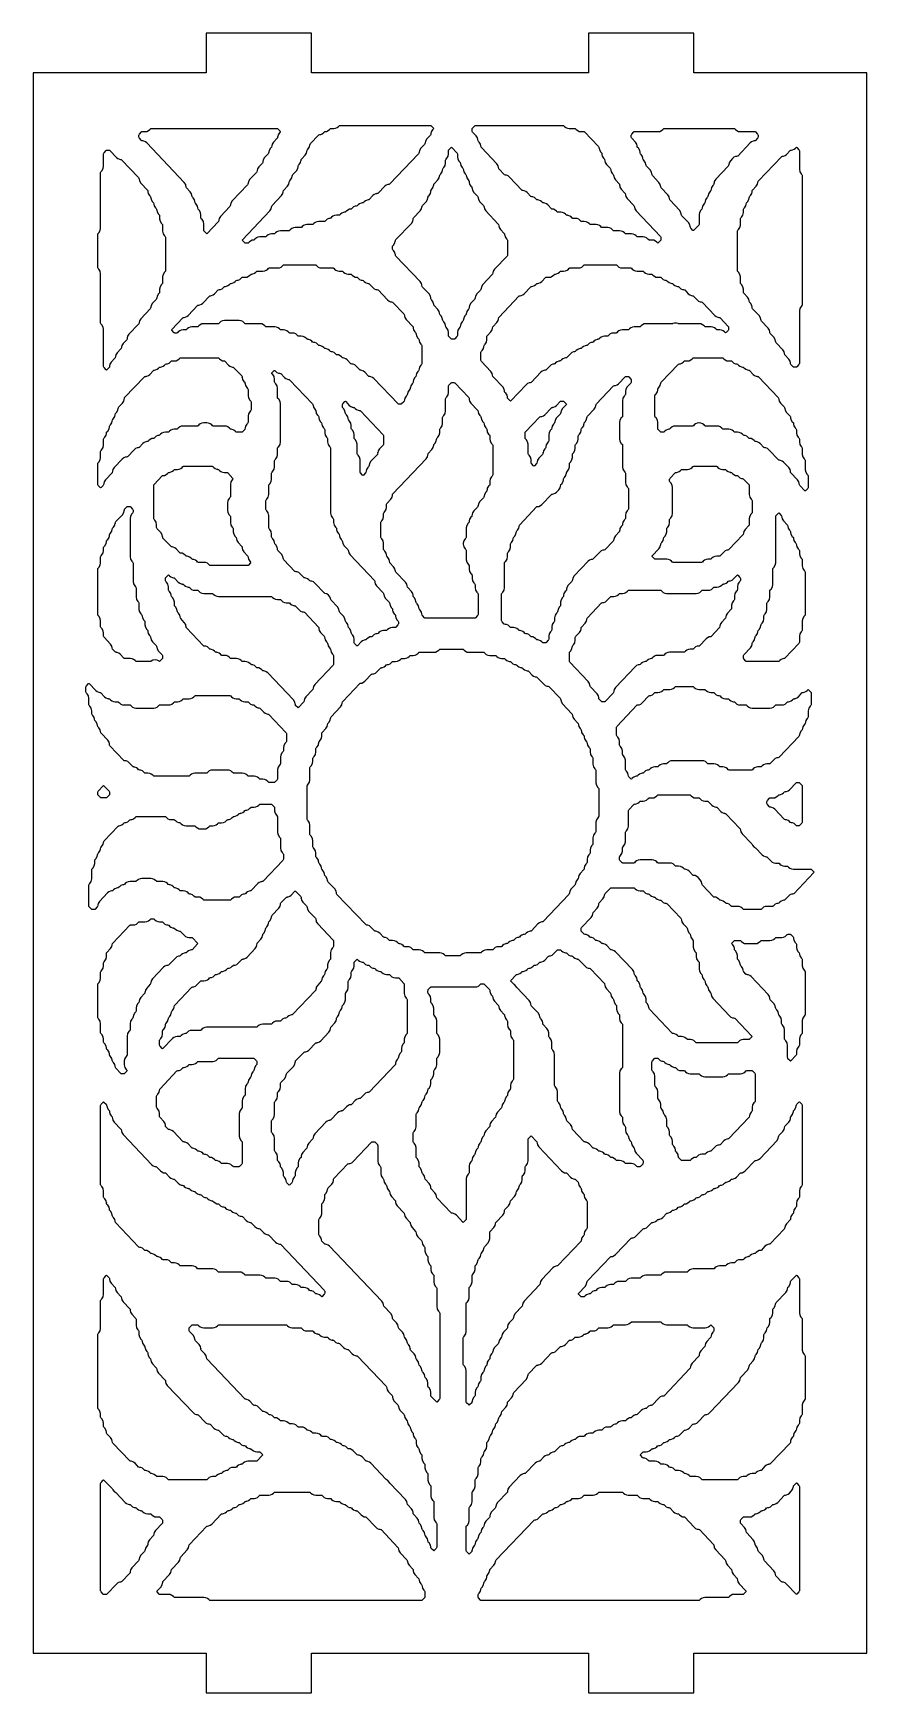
# Model space of a CAD drawing. Header units: millimetres. Extents: x 2 to 65, y 2 to 128.
import ezdxf

# ---------------------------------------------------------------- set-up
doc = ezdxf.new("R2010")
doc.units = ezdxf.units.MM
doc.layers.add('CUT', color=1, linetype='Continuous')

msp = doc.modelspace()

# ---------------------------------------------------------------- linework, layer by layer
at = {"layer": 'CUT'}
for points in [[(44.134, 2), (52.134, 2), (52.134, 5), (65.2679, 5), (65.2679, 125), (52.134, 125), (52.134, 128), (44.134, 128), (44.134, 125), (23.134, 125), (23.134, 128), (15.134, 128), (15.134, 125), (2, 125), (2, 5), (15.134, 5), (15.134, 2), (23.134, 2), (23.134, 5), (44.134, 5)], [(19.959, 114.5023), (20.061, 114.6613), (20.0854, 114.7883), (20.0877, 114.7879), (20.1052, 114.879), (20.1295, 114.9169), (20.854, 115.6788), (20.956, 115.8378), (20.9805, 115.9648), (20.9827, 115.9644), (21.0002, 116.0554), (21.0246, 116.0934), (21.3015, 116.3846), (21.4035, 116.5437), (21.428, 116.6707), (21.4302, 116.6702), (21.4477, 116.7613), (21.4721, 116.7992), (21.5253, 116.8552), (21.6273, 117.0143), (21.6517, 117.1413), (21.654, 117.1408), (21.6715, 117.2319), (21.6958, 117.2698), (21.9728, 117.5611), (22.0748, 117.7201), (22.0992, 117.8471), (22.1015, 117.8467), (22.119, 117.9378), (22.1433, 117.9757), (22.1966, 118.0317), (22.2986, 118.1907), (22.323, 118.3177), (22.3252, 118.3173), (22.3428, 118.4084), (22.3671, 118.4463), (22.6441, 118.7376), (22.7461, 118.8966), (22.7705, 119.0236), (22.7728, 119.0232), (22.7903, 119.1142), (22.8146, 119.1522), (22.8678, 119.2082), (22.9698, 119.3672), (22.9943, 119.4942), (22.9965, 119.4938), (23.014, 119.5848), (23.0384, 119.6228), (23.6535, 120.2696), (23.6787, 120.2898), (23.7441, 120.2987), (23.7437, 120.302), (23.8195, 120.3123), (23.9433, 120.3654), (24.0484, 120.4496), (24.101, 120.5049), (24.1262, 120.5251), (24.1916, 120.534), (24.1912, 120.5372), (24.267, 120.5475), (24.3908, 120.6006), (24.4959, 120.6849), (24.5485, 120.7402), (24.5737, 120.7604), (24.6056, 120.7647), (24.8048, 120.7647), (24.9383, 120.7828), (25.062, 120.8359), (25.1672, 120.9201), (25.2198, 120.9755), (25.245, 120.9957), (25.2769, 121), (32.1457, 121), (32.1777, 120.9957), (32.2029, 120.9755), (32.3771, 120.7923), (32.3963, 120.7647), (32.3771, 120.7371), (32.3172, 120.6742), (32.2152, 120.5152), (32.1908, 120.3881), (32.1886, 120.3886), (32.171, 120.2975), (32.1467, 120.2596), (31.8697, 119.9683), (31.7677, 119.8093), (31.7433, 119.6823), (31.741, 119.6827), (31.7235, 119.5916), (31.6992, 119.5537), (31.4222, 119.2624), (31.3202, 119.1034), (31.2958, 118.9764), (31.2935, 118.9768), (31.276, 118.8858), (31.2517, 118.8478), (29.0703, 116.5539), (29.0451, 116.5338), (28.9796, 116.5249), (28.9801, 116.5216), (28.9043, 116.5113), (28.7805, 116.4582), (28.6754, 116.374), (28.1752, 115.848), (28.1501, 115.8279), (28.0846, 115.819), (28.085, 115.8157), (28.0092, 115.8054), (27.8855, 115.7523), (27.7804, 115.6681), (27.504, 115.3775), (27.4788, 115.3573), (27.4133, 115.3484), (27.4138, 115.3451), (27.338, 115.3348), (27.2142, 115.2817), (27.1091, 115.1975), (27.0565, 115.1422), (27.0313, 115.122), (26.9658, 115.1131), (26.9663, 115.1098), (26.8904, 115.0995), (26.7667, 115.0464), (26.6616, 114.9622), (26.6089, 114.9069), (26.5838, 114.8867), (26.5183, 114.8778), (26.5187, 114.8745), (26.4429, 114.8642), (26.3192, 114.8111), (26.2141, 114.7269), (26.1614, 114.6716), (26.1363, 114.6514), (26.0708, 114.6425), (26.0712, 114.6392), (25.9954, 114.6289), (25.8716, 114.5758), (25.7665, 114.4916), (25.7139, 114.4363), (25.6887, 114.4161), (25.6233, 114.4072), (25.6237, 114.4039), (25.5479, 114.3936), (25.4241, 114.3405), (25.319, 114.2563), (25.2664, 114.201), (25.2412, 114.1808), (25.2093, 114.1765), (25.0101, 114.1765), (24.8766, 114.1583), (24.7529, 114.1052), (24.6478, 114.021), (24.5951, 113.9657), (24.57, 113.9455), (24.5045, 113.9366), (24.5049, 113.9333), (24.4291, 113.923), (24.3054, 113.8699), (24.2002, 113.7857), (24.1476, 113.7304), (24.1224, 113.7102), (24.0905, 113.7059), (23.6675, 113.7059), (23.5341, 113.6877), (23.4103, 113.6346), (23.3052, 113.5504), (23.2526, 113.4951), (23.2274, 113.4749), (23.1955, 113.4706), (22.7725, 113.4706), (22.6391, 113.4525), (22.5153, 113.3994), (22.4102, 113.3151), (22.3576, 113.2598), (22.3324, 113.2396), (22.3004, 113.2353), (21.8775, 113.2353), (21.744, 113.2172), (21.6203, 113.1641), (21.5152, 113.0799), (21.4625, 113.0245), (21.4374, 113.0043), (21.4054, 113), (20.7587, 113), (20.6253, 112.9819), (20.5015, 112.9288), (20.3964, 112.8446), (20.3437, 112.7892), (20.3186, 112.769), (20.2866, 112.7647), (20.0874, 112.7647), (19.954, 112.7466), (19.8302, 112.6935), (19.7251, 112.6093), (19.6725, 112.5539), (19.6473, 112.5338), (19.6153, 112.5294), (19.1924, 112.5294), (19.059, 112.5113), (18.9352, 112.4582), (18.8301, 112.374), (18.7775, 112.3186), (18.7523, 112.2985), (18.6868, 112.2896), (18.6872, 112.2863), (18.6114, 112.276), (18.4877, 112.2229), (18.3826, 112.1387), (18.3299, 112.0833), (18.3048, 112.0632), (18.2728, 112.0588), (18.1167, 112.0588), (18.0847, 112.0632), (18.0596, 112.0833), (17.8854, 112.2665), (17.8661, 112.2941), (17.8854, 112.3217)], [(42.2148, 121), (42.2468, 120.9957), (42.2719, 120.9755), (42.3246, 120.9201), (42.4297, 120.8359), (42.5534, 120.7828), (42.6869, 120.7647), (43.1098, 120.7647), (43.1418, 120.7604), (43.167, 120.7402), (43.2196, 120.6849), (43.3247, 120.6006), (43.4485, 120.5475), (43.5819, 120.5294), (43.7811, 120.5294), (43.813, 120.5251), (43.8382, 120.5049), (44.9009, 119.3875), (44.9252, 119.3495), (44.9427, 119.2585), (44.945, 119.2589), (44.9694, 119.1319), (45.0714, 118.9729), (45.1246, 118.9169), (45.1489, 118.879), (45.1665, 118.7879), (45.1687, 118.7883), (45.1931, 118.6613), (45.2951, 118.5023), (45.3484, 118.4463), (45.3727, 118.4084), (45.3902, 118.3173), (45.3925, 118.3177), (45.4169, 118.1907), (45.5189, 118.0317), (45.7959, 117.7404), (45.8202, 117.7025), (45.8377, 117.6114), (45.84, 117.6119), (45.8644, 117.4848), (45.9664, 117.3258), (46.0196, 117.2698), (46.044, 117.2319), (46.0615, 117.1408), (46.0637, 117.1413), (46.0882, 117.0143), (46.1902, 116.8552), (46.4672, 116.5639), (46.4915, 116.526), (46.509, 116.4349), (46.5113, 116.4354), (46.5357, 116.3084), (46.6377, 116.1493), (46.9147, 115.8581), (46.939, 115.8201), (46.9565, 115.7291), (46.9588, 115.7295), (46.9832, 115.6025), (47.0852, 115.4435), (47.5859, 114.9169), (47.6103, 114.879), (47.6278, 114.7879), (47.63, 114.7883), (47.6545, 114.6613), (47.7565, 114.5023), (49.5997, 112.5639), (49.6241, 112.526), (49.6326, 112.4818), (49.6326, 112.3418), (49.6241, 112.2975), (49.5997, 112.2596), (49.4368, 112.0883), (49.4088, 112.067), (49.3808, 112.0883), (49.3329, 112.1387), (49.2278, 112.2229), (49.104, 112.276), (48.9706, 112.2941), (48.7714, 112.2941), (48.7394, 112.2985), (48.7143, 112.3186), (48.6616, 112.374), (48.5565, 112.4582), (48.4328, 112.5113), (48.2993, 112.5294), (47.8764, 112.5294), (47.8444, 112.5338), (47.8192, 112.5539), (47.7666, 112.6093), (47.6615, 112.6935), (47.5377, 112.7466), (47.4043, 112.7647), (46.9813, 112.7647), (46.9494, 112.769), (46.9242, 112.7892), (46.8716, 112.8446), (46.7665, 112.9288), (46.6427, 112.9819), (46.5092, 113), (46.0863, 113), (46.0543, 113.0043), (46.0292, 113.0245), (45.9765, 113.0799), (45.8714, 113.1641), (45.7477, 113.2172), (45.6142, 113.2353), (45.1913, 113.2353), (45.1593, 113.2396), (45.1341, 113.2598), (45.0815, 113.3151), (44.9764, 113.3994), (44.8526, 113.4525), (44.7192, 113.4706), (44.2962, 113.4706), (44.2643, 113.4749), (44.2391, 113.4951), (44.1865, 113.5504), (44.0814, 113.6346), (43.9576, 113.6877), (43.8242, 113.7059), (43.625, 113.7059), (43.593, 113.7102), (43.5678, 113.7304), (43.5152, 113.7857), (43.4101, 113.8699), (43.2863, 113.923), (43.1529, 113.9412), (42.9537, 113.9412), (42.9217, 113.9455), (42.8966, 113.9657), (42.8439, 114.021), (42.7388, 114.1052), (42.6151, 114.1583), (42.5393, 114.1686), (42.5397, 114.1719), (42.4742, 114.1808), (42.4491, 114.201), (42.3964, 114.2563), (42.2913, 114.3405), (42.1676, 114.3936), (42.0341, 114.4118), (41.8349, 114.4118), (41.803, 114.4161), (41.7778, 114.4363), (41.7252, 114.4916), (41.6201, 114.5758), (41.4963, 114.6289), (41.4205, 114.6392), (41.4209, 114.6425), (41.3555, 114.6514), (41.3303, 114.6716), (41.0539, 114.9622), (40.9488, 115.0464), (40.825, 115.0995), (40.7492, 115.1098), (40.7497, 115.1131), (40.6842, 115.122), (40.659, 115.1422), (40.6064, 115.1975), (40.5013, 115.2817), (40.3775, 115.3348), (40.3017, 115.3451), (40.3021, 115.3484), (40.2367, 115.3573), (40.2115, 115.3775), (40.1589, 115.4328), (40.0538, 115.517), (39.93, 115.5701), (39.8542, 115.5804), (39.8546, 115.5837), (39.7892, 115.5926), (39.764, 115.6127), (39.4876, 115.9034), (39.3825, 115.9876), (39.2587, 116.0407), (39.1829, 116.051), (39.1834, 116.0543), (39.1179, 116.0632), (39.0927, 116.0833), (38.1451, 117.0799), (38.0399, 117.1641), (37.9162, 117.2172), (37.8404, 117.2275), (37.8408, 117.2307), (37.7753, 117.2396), (37.7502, 117.2598), (37.3588, 117.6713), (37.3345, 117.7093), (37.317, 117.8003), (37.3147, 117.7999), (37.2903, 117.9269), (37.1883, 118.086), (36.0163, 119.3184), (35.9919, 119.3563), (35.9744, 119.4474), (35.9722, 119.447), (35.9477, 119.574), (35.8457, 119.733), (35.7925, 119.789), (35.7682, 119.8269), (35.7507, 119.918), (35.7484, 119.9176), (35.724, 120.0446), (35.622, 120.2036), (35.345, 120.4949), (35.3207, 120.5328), (35.3122, 120.5771), (35.3122, 120.717), (35.3207, 120.7613), (35.345, 120.7992), (35.5126, 120.9755), (35.5378, 120.9957), (35.5697, 121)], [(10.0605, 120.3287), (10.2281, 120.5049), (10.2532, 120.5251), (10.2852, 120.5294), (10.4844, 120.5294), (10.6178, 120.5475), (10.7416, 120.6006), (10.8467, 120.6849), (10.8993, 120.7402), (10.9245, 120.7604), (10.9565, 120.7647), (20.5104, 120.7647), (20.5423, 120.7604), (20.5675, 120.7402), (20.7417, 120.557), (20.7609, 120.5294), (20.7417, 120.5018), (20.6819, 120.4389), (20.5799, 120.2799), (20.5555, 120.1529), (20.5532, 120.1533), (20.5357, 120.0622), (20.5114, 120.0243), (20.2344, 119.733), (20.1324, 119.574), (20.1079, 119.447), (20.1057, 119.4474), (20.0882, 119.3563), (20.0638, 119.3184), (20.0106, 119.2624), (19.9086, 119.1034), (19.8842, 118.9764), (19.8819, 118.9768), (19.8644, 118.8858), (19.8401, 118.8478), (19.5631, 118.5565), (19.4611, 118.3975), (19.4367, 118.2705), (19.4344, 118.2709), (19.4169, 118.1799), (19.3926, 118.1419), (19.1156, 117.8507), (19.0136, 117.6916), (18.9892, 117.5646), (18.9869, 117.5651), (18.9694, 117.474), (18.9451, 117.4361), (18.4443, 116.9095), (18.3423, 116.7504), (18.3179, 116.6234), (18.3156, 116.6239), (18.2981, 116.5328), (18.2738, 116.4949), (17.1018, 115.2624), (16.9998, 115.1034), (16.9753, 114.9764), (16.9731, 114.9768), (16.9556, 114.8858), (16.9312, 114.8478), (16.2067, 114.086), (16.1048, 113.9269), (16.0803, 113.7999), (16.0781, 113.8003), (16.0605, 113.7093), (16.0362, 113.6713), (15.202, 112.7941), (15.174, 112.7729), (15.146, 112.7941), (14.9831, 112.9655), (14.9588, 113.0034), (14.9503, 113.0477), (14.9503, 113.5061), (14.9146, 113.6916), (14.8126, 113.8507), (14.7594, 113.9066), (14.735, 113.9446), (14.7265, 113.9888), (14.7265, 114.212), (14.6908, 114.3975), (14.5888, 114.5565), (14.5356, 114.6125), (14.5113, 114.6505), (14.4938, 114.7415), (14.4915, 114.7411), (14.4671, 114.8681), (14.3651, 115.0271), (14.3118, 115.0831), (14.2875, 115.121), (14.27, 115.2121), (14.2677, 115.2117), (14.2433, 115.3387), (14.1413, 115.4977), (14.0881, 115.5537), (14.0638, 115.5916), (14.0462, 115.6827), (14.044, 115.6823), (14.0196, 115.8093), (13.9176, 115.9683), (13.6406, 116.2596), (13.6162, 116.2975), (13.5987, 116.3886), (13.5965, 116.3881), (13.572, 116.5152), (13.4701, 116.6742), (10.623, 119.6681), (10.5179, 119.7523), (10.3941, 119.8054), (10.3183, 119.8157), (10.3187, 119.819), (10.2532, 119.8279), (10.2281, 119.848), (10.0605, 120.0243), (10.0361, 120.0622), (10.0276, 120.1065), (10.0276, 120.2465), (10.0361, 120.2907)], [(47.395, 120.1065), (47.395, 120.2465), (47.4035, 120.2907), (47.4279, 120.3287), (47.5955, 120.5049), (47.6206, 120.5251), (47.6526, 120.5294), (49.4181, 120.5294), (49.5515, 120.5475), (49.6753, 120.6006), (49.7804, 120.6849), (49.833, 120.7402), (49.8582, 120.7604), (49.8902, 120.7647), (55.1927, 120.7647), (55.2246, 120.7604), (55.2498, 120.7402), (55.3025, 120.6849), (55.4076, 120.6006), (55.5313, 120.5475), (55.6648, 120.5294), (56.759, 120.5294), (56.7909, 120.5251), (56.8161, 120.5049), (56.9837, 120.3287), (57.0081, 120.2907), (57.0166, 120.2465), (57.0166, 120.1065), (57.0081, 120.0622), (56.9837, 120.0243), (56.8161, 119.848), (56.7909, 119.8279), (56.7255, 119.819), (56.7259, 119.8157), (56.6501, 119.8054), (56.5263, 119.7523), (56.4212, 119.6681), (55.4736, 118.6716), (55.4484, 118.6514), (55.3829, 118.6425), (55.3834, 118.6392), (55.3076, 118.6289), (55.1838, 118.5758), (55.0787, 118.4916), (54.9167, 118.3212), (54.8147, 118.1622), (54.7903, 118.0352), (54.788, 118.0356), (54.7705, 117.9446), (54.7462, 117.9066), (53.7979, 116.9095), (53.6959, 116.7504), (53.6715, 116.6234), (53.6692, 116.6239), (53.6517, 116.5328), (53.6274, 116.4949), (53.5741, 116.4389), (53.4722, 116.2799), (53.4477, 116.1529), (53.4455, 116.1533), (53.4279, 116.0622), (53.4036, 116.0243), (53.3504, 115.9683), (53.2484, 115.8093), (53.224, 115.6823), (53.2217, 115.6827), (53.2042, 115.5916), (53.1799, 115.5537), (53.1266, 115.4977), (53.0246, 115.3387), (53.0002, 115.2117), (52.9979, 115.2121), (52.9804, 115.121), (52.9561, 115.0831), (52.9029, 115.0271), (52.8009, 114.8681), (52.7764, 114.7411), (52.7742, 114.7415), (52.7567, 114.6505), (52.7323, 114.6125), (52.6791, 114.5565), (52.5771, 114.3975), (52.5414, 114.212), (52.5414, 113.5182), (52.5329, 113.474), (52.5086, 113.4361), (52.1219, 113.0294), (52.0939, 113.0082), (52.0659, 113.0294), (51.903, 113.2008), (51.8787, 113.2387), (51.8612, 113.3298), (51.8589, 113.3293), (51.8345, 113.4563), (51.7325, 113.6154), (51.2317, 114.1419), (51.2074, 114.1799), (51.1899, 114.2709), (51.1876, 114.2705), (51.1632, 114.3975), (51.0612, 114.5565), (50.3367, 115.3184), (50.3124, 115.3563), (50.2949, 115.4474), (50.2926, 115.447), (50.2682, 115.574), (50.1662, 115.733), (49.6654, 116.2596), (49.6411, 116.2975), (49.6236, 116.3886), (49.6213, 116.3881), (49.5969, 116.5152), (49.4949, 116.6742), (48.9942, 117.2008), (48.9698, 117.2387), (48.9523, 117.3298), (48.9501, 117.3293), (48.9256, 117.4563), (48.8236, 117.6154), (48.5467, 117.9066), (48.5223, 117.9446), (48.5048, 118.0356), (48.5025, 118.0352), (48.4781, 118.1622), (48.3761, 118.3212), (48.3229, 118.3772), (48.2986, 118.4152), (48.281, 118.5062), (48.2788, 118.5058), (48.2544, 118.6328), (48.1524, 118.7918), (48.0991, 118.8478), (48.0748, 118.8858), (48.0573, 118.9768), (48.055, 118.9764), (48.0306, 119.1034), (47.9286, 119.2624), (47.8754, 119.3184), (47.8511, 119.3563), (47.8335, 119.4474), (47.8313, 119.447), (47.8068, 119.574), (47.7049, 119.733), (47.4279, 120.0243), (47.4035, 120.0622)], [(7.1188, 113.1998), (7.1188, 117.4229), (7.1273, 117.4672), (7.1516, 117.5051), (7.2049, 117.5611), (7.3068, 117.7201), (7.3425, 117.9057), (7.3425, 118.8347), (7.3511, 118.879), (7.3754, 118.9169), (7.543, 119.0931), (7.5682, 119.1133), (7.6001, 119.1176), (7.7562, 119.1176), (7.7882, 119.1133), (7.8134, 119.0931), (8.3135, 118.5672), (8.4186, 118.483), (8.5424, 118.4299), (8.6182, 118.4196), (8.6177, 118.4163), (8.6832, 118.4074), (8.7084, 118.3873), (9.9948, 117.0345), (10.0191, 116.9966), (10.0366, 116.9055), (10.0389, 116.906), (10.0633, 116.779), (10.1653, 116.6199), (10.6661, 116.0934), (10.6904, 116.0554), (10.7079, 115.9644), (10.7102, 115.9648), (10.7346, 115.8378), (10.8366, 115.6788), (10.8898, 115.6228), (10.9141, 115.5848), (10.9317, 115.4938), (10.9339, 115.4942), (10.9583, 115.3672), (11.0603, 115.2082), (11.1136, 115.1522), (11.1379, 115.1142), (11.1554, 115.0232), (11.1577, 115.0236), (11.1821, 114.8966), (11.2841, 114.7376), (11.3373, 114.6816), (11.3617, 114.6437), (11.3792, 114.5526), (11.3814, 114.553), (11.4059, 114.426), (11.5078, 114.267), (11.5611, 114.211), (11.5854, 114.1731), (11.5939, 114.1288), (11.5939, 113.9057), (11.6296, 113.7201), (11.7316, 113.5611), (11.7848, 113.5051), (11.8092, 113.4672), (11.8177, 113.4229), (11.8177, 112.9645), (11.8534, 112.779), (11.9554, 112.6199), (12.0086, 112.5639), (12.0329, 112.526), (12.0414, 112.4818), (12.0414, 109.9888), (12.0329, 109.9446), (12.0086, 109.9066), (11.9554, 109.8507), (11.8534, 109.6916), (11.8177, 109.5061), (11.8177, 109.0477), (11.8092, 109.0034), (11.7848, 108.9655), (11.7316, 108.9095), (11.6296, 108.7504), (11.5939, 108.5649), (11.5939, 108.3418), (11.5854, 108.2975), (11.5611, 108.2596), (11.5078, 108.2036), (11.4059, 108.0446), (11.3814, 107.9176), (11.3792, 107.918), (11.3617, 107.8269), (11.3373, 107.789), (11.0603, 107.4977), (10.9583, 107.3387), (10.9339, 107.2117), (10.9317, 107.2121), (10.9141, 107.121), (10.8898, 107.0831), (10.1653, 106.3212), (10.0633, 106.1622), (10.0389, 106.0352), (10.0366, 106.0356), (10.0191, 105.9446), (9.9948, 105.9066), (9.2703, 105.1448), (9.1683, 104.9857), (9.1439, 104.8587), (9.1416, 104.8592), (9.1241, 104.7681), (9.0998, 104.7302), (8.8228, 104.4389), (8.7208, 104.2799), (8.6963, 104.1529), (8.6941, 104.1533), (8.6766, 104.0622), (8.6522, 104.0243), (8.3752, 103.733), (8.2733, 103.574), (8.2488, 103.447), (8.2466, 103.4474), (8.2291, 103.3563), (8.2047, 103.3184), (7.9277, 103.0271), (7.8257, 102.8681), (7.8013, 102.7411), (7.7991, 102.7415), (7.7815, 102.6505), (7.7572, 102.6125), (7.5943, 102.4412), (7.5663, 102.42), (7.5383, 102.4412), (7.3754, 102.6125), (7.3511, 102.6505), (7.3425, 102.6947), (7.3425, 105.5061), (7.3068, 105.6916), (7.2049, 105.8507), (7.1516, 105.9066), (7.1273, 105.9446), (7.1188, 105.9888), (7.1188, 109.7414), (7.0831, 109.9269), (6.9811, 110.086), (6.9279, 110.1419), (6.9035, 110.1799), (6.895, 110.2241), (6.895, 112.717), (6.9035, 112.7613), (6.9279, 112.7992), (6.9811, 112.8552), (7.0831, 113.0143)], [(29.503, 112.2907), (29.5273, 112.3287), (30.6993, 113.5611), (30.8013, 113.7201), (30.8258, 113.8471), (30.828, 113.8467), (30.8455, 113.9378), (30.8699, 113.9757), (31.3706, 114.5023), (31.4726, 114.6613), (31.497, 114.7883), (31.4993, 114.7879), (31.5168, 114.879), (31.5411, 114.9169), (31.8181, 115.2082), (31.9201, 115.3672), (31.9445, 115.4942), (31.9468, 115.4938), (31.9643, 115.5848), (31.9886, 115.6228), (32.0419, 115.6788), (32.1439, 115.8378), (32.1683, 115.9648), (32.1706, 115.9644), (32.1881, 116.0554), (32.2124, 116.0934), (32.2656, 116.1493), (32.3676, 116.3084), (32.3921, 116.4354), (32.3943, 116.4349), (32.4118, 116.526), (32.4362, 116.5639), (32.7132, 116.8552), (32.8151, 117.0143), (32.8396, 117.1413), (32.8418, 117.1408), (32.8593, 117.2319), (32.8837, 117.2698), (32.9369, 117.3258), (33.0389, 117.4848), (33.0633, 117.6119), (33.0656, 117.6114), (33.0831, 117.7025), (33.1074, 117.7404), (33.1607, 117.7964), (33.2626, 117.9554), (33.2983, 118.141), (33.2983, 118.3641), (33.3069, 118.4084), (33.3312, 118.4463), (33.3844, 118.5023), (33.4864, 118.6613), (33.5221, 118.8468), (33.5221, 119.07), (33.5306, 119.1142), (33.5549, 119.1522), (33.7179, 119.3235), (33.7459, 119.3447), (33.7738, 119.3235), (34.1605, 118.9169), (34.1849, 118.879), (34.1934, 118.8347), (34.1934, 118.6115), (34.2291, 118.426), (34.331, 118.267), (34.3843, 118.211), (34.4086, 118.1731), (34.4261, 118.082), (34.4284, 118.0824), (34.4528, 117.9554), (34.5548, 117.7964), (34.608, 117.7404), (34.6324, 117.7025), (34.6499, 117.6114), (34.6521, 117.6119), (34.6766, 117.4848), (34.7786, 117.3258), (34.8318, 117.2698), (34.8561, 117.2319), (34.8736, 117.1408), (34.8759, 117.1413), (34.9003, 117.0143), (35.0023, 116.8552), (35.0556, 116.7992), (35.0799, 116.7613), (35.0974, 116.6702), (35.0997, 116.6707), (35.1241, 116.5437), (35.2261, 116.3846), (35.2793, 116.3287), (35.3036, 116.2907), (35.3212, 116.1997), (35.3234, 116.2001), (35.3478, 116.0731), (35.4498, 115.914), (35.7268, 115.6228), (35.7512, 115.5848), (35.7687, 115.4938), (35.7709, 115.4942), (35.7954, 115.3672), (35.8973, 115.2082), (36.1743, 114.9169), (36.1987, 114.879), (36.2162, 114.7879), (36.2184, 114.7883), (36.2429, 114.6613), (36.3449, 114.5023), (37.2931, 113.5051), (37.3174, 113.4672), (37.335, 113.3761), (37.3372, 113.3766), (37.3617, 113.2496), (37.4636, 113.0905), (37.7406, 112.7992), (37.765, 112.7613), (37.7825, 112.6702), (37.7847, 112.6707), (37.8092, 112.5437), (37.9112, 112.3846), (37.9644, 112.3287), (37.9887, 112.2907), (37.9972, 112.2465), (37.9972, 111.1653), (37.9887, 111.121), (37.9644, 111.0831), (37.0161, 110.086), (36.9141, 109.9269), (36.8897, 109.7999), (36.8875, 109.8003), (36.8699, 109.7093), (36.8456, 109.6713), (36.1211, 108.9095), (36.0191, 108.7504), (35.9947, 108.6234), (35.9924, 108.6239), (35.9749, 108.5328), (35.9506, 108.4949), (35.6736, 108.2036), (35.5716, 108.0446), (35.5472, 107.9176), (35.5449, 107.918), (35.5274, 107.8269), (35.5031, 107.789), (35.2261, 107.4977), (35.1241, 107.3387), (35.0997, 107.2117), (35.0974, 107.2121), (35.0799, 107.121), (35.0556, 107.0831), (35.0023, 107.0271), (34.9003, 106.8681), (34.8759, 106.7411), (34.8736, 106.7415), (34.8561, 106.6505), (34.8318, 106.6125), (34.7786, 106.5565), (34.6766, 106.3975), (34.6521, 106.2705), (34.6499, 106.2709), (34.6324, 106.1799), (34.608, 106.1419), (34.5548, 106.086), (34.4528, 105.9269), (34.4284, 105.7999), (34.4261, 105.8003), (34.4086, 105.7093), (34.3843, 105.6713), (34.331, 105.6154), (34.2291, 105.4563), (34.1934, 105.2708), (34.1934, 105.0477), (34.1849, 105.0034), (34.1605, 104.9655), (33.9929, 104.7892), (33.9677, 104.769), (33.9358, 104.7647), (33.7797, 104.7647), (33.7477, 104.769), (33.7225, 104.7892), (33.5549, 104.9655), (33.5306, 105.0034), (33.5221, 105.0477), (33.5221, 105.2708), (33.4864, 105.4563), (33.3844, 105.6154), (33.3312, 105.6713), (33.3069, 105.7093), (33.2893, 105.8003), (33.2871, 105.7999), (33.2626, 105.9269), (33.1607, 106.086), (33.1074, 106.1419), (33.0831, 106.1799), (33.0656, 106.2709), (33.0633, 106.2705), (33.0389, 106.3975), (32.9369, 106.5565), (32.8837, 106.6125), (32.8593, 106.6505), (32.8418, 106.7415), (32.8396, 106.7411), (32.8151, 106.8681), (32.7132, 107.0271), (32.4362, 107.3184), (32.4118, 107.3563), (32.3943, 107.4474), (32.3921, 107.447), (32.3676, 107.574), (32.2656, 107.733), (32.2124, 107.789), (32.1881, 107.8269), (32.1706, 107.918), (32.1683, 107.9176), (32.1439, 108.0446), (32.0419, 108.2036), (31.5411, 108.7302), (31.5168, 108.7681), (31.4993, 108.8592), (31.497, 108.8587), (31.4726, 108.9857), (31.3706, 109.1448), (29.5273, 111.0831), (29.503, 111.121), (29.4855, 111.2121), (29.4832, 111.2117), (29.4588, 111.3387), (29.3568, 111.4977), (29.3036, 111.5537), (29.2792, 111.5916), (29.2707, 111.6359), (29.2707, 111.7759), (29.2792, 111.8201), (29.3036, 111.8581), (29.3568, 111.914), (29.4588, 112.0731), (29.4832, 112.2001), (29.4855, 112.1997)], [(56.1301, 115.1142), (56.1544, 115.1522), (56.2076, 115.2082), (56.3096, 115.3672), (56.334, 115.4942), (56.3363, 115.4938), (56.3538, 115.5848), (56.3781, 115.6228), (56.4314, 115.6788), (56.5334, 115.8378), (56.5578, 115.9648), (56.5601, 115.9644), (56.5776, 116.0554), (56.6019, 116.0934), (56.8789, 116.3846), (56.9809, 116.5437), (57.0053, 116.6707), (57.0076, 116.6702), (57.0251, 116.7613), (57.0494, 116.7992), (58.7833, 118.6225), (58.8085, 118.6427), (58.874, 118.6516), (58.8735, 118.6549), (58.9493, 118.6652), (59.0731, 118.7183), (59.1782, 118.8025), (59.4546, 119.0931), (59.4798, 119.1133), (59.5452, 119.1222), (59.5448, 119.1255), (59.6206, 119.1358), (59.7444, 119.1889), (59.8495, 119.2731), (59.8974, 119.3235), (59.9254, 119.3447), (59.9534, 119.3235), (60.1163, 119.1522), (60.1406, 119.1142), (60.1492, 119.07), (60.1492, 117.6704), (60.1849, 117.4848), (60.2868, 117.3258), (60.3401, 117.2698), (60.3644, 117.2319), (60.3729, 117.1876), (60.3729, 107.4006), (60.3644, 107.3563), (60.3401, 107.3184), (60.2868, 107.2624), (60.1849, 107.1034), (60.1492, 106.9179), (60.1492, 102.93), (60.1406, 102.8858), (60.1163, 102.8478), (59.9487, 102.6716), (59.9235, 102.6514), (59.8916, 102.6471), (59.7355, 102.6471), (59.7035, 102.6514), (59.6783, 102.6716), (59.5107, 102.8478), (59.4864, 102.8858), (59.4689, 102.9768), (59.4666, 102.9764), (59.4422, 103.1034), (59.3402, 103.2624), (59.0632, 103.5537), (59.0389, 103.5916), (59.0214, 103.6827), (59.0191, 103.6823), (58.9947, 103.8093), (58.8927, 103.9683), (58.392, 104.4949), (58.3676, 104.5328), (58.3501, 104.6239), (58.3479, 104.6234), (58.3234, 104.7504), (58.2214, 104.9095), (57.9444, 105.2008), (57.9201, 105.2387), (57.9026, 105.3298), (57.9003, 105.3293), (57.8759, 105.4563), (57.7739, 105.6154), (57.2732, 106.1419), (57.2488, 106.1799), (57.2313, 106.2709), (57.2291, 106.2705), (57.2046, 106.3975), (57.1027, 106.5565), (56.6019, 107.0831), (56.5776, 107.121), (56.5601, 107.2121), (56.5578, 107.2117), (56.5334, 107.3387), (56.4314, 107.4977), (56.3781, 107.5537), (56.3538, 107.5916), (56.3363, 107.6827), (56.334, 107.6823), (56.3096, 107.8093), (56.2076, 107.9683), (55.9306, 108.2596), (55.9063, 108.2975), (55.8978, 108.3418), (55.8978, 108.5649), (55.8621, 108.7504), (55.7601, 108.9095), (55.7069, 108.9655), (55.6825, 109.0034), (55.674, 109.0477), (55.674, 109.5061), (55.6383, 109.6916), (55.5364, 109.8507), (55.4831, 109.9066), (55.4588, 109.9446), (55.4503, 109.9888), (55.4503, 112.9523), (55.4588, 112.9966), (55.4831, 113.0345), (55.5364, 113.0905), (55.6383, 113.2496), (55.674, 113.4351), (55.674, 113.8935), (55.6825, 113.9378), (55.7069, 113.9757), (55.7601, 114.0317), (55.8621, 114.1907), (55.8978, 114.3763), (55.8978, 114.5994), (55.9063, 114.6437), (55.9306, 114.6816), (55.9839, 114.7376), (56.0858, 114.8966), (56.1103, 115.0236), (56.1125, 115.0232)], [(13.3607, 106.3873), (13.3858, 106.4074), (13.4513, 106.4163), (13.4509, 106.4196), (13.5267, 106.4299), (13.6504, 106.483), (13.7556, 106.5672), (14.4795, 107.3284), (14.5046, 107.3486), (14.5701, 107.3575), (14.5697, 107.3608), (14.6455, 107.3711), (14.7692, 107.4242), (14.8743, 107.5084), (15.3745, 108.0343), (15.3997, 108.0545), (15.4651, 108.0634), (15.4647, 108.0667), (15.5405, 108.077), (15.6643, 108.1301), (15.7694, 108.2143), (16.0458, 108.5049), (16.0709, 108.5251), (16.1364, 108.534), (16.136, 108.5372), (16.2118, 108.5475), (16.3355, 108.6006), (16.4406, 108.6849), (16.4933, 108.7402), (16.5184, 108.7604), (16.5839, 108.7693), (16.5835, 108.7725), (16.6593, 108.7828), (16.783, 108.8359), (16.8881, 108.9201), (16.9408, 108.9755), (16.966, 108.9957), (17.0314, 109.0046), (17.031, 109.0078), (17.1068, 109.0181), (17.2306, 109.0712), (17.3357, 109.1554), (17.3883, 109.2108), (17.4135, 109.231), (17.4789, 109.2398), (17.4785, 109.2431), (17.5543, 109.2534), (17.6781, 109.3065), (17.7832, 109.3907), (17.8358, 109.4461), (17.861, 109.4662), (17.8929, 109.4706), (18.0921, 109.4706), (18.2256, 109.4887), (18.3493, 109.5418), (18.4544, 109.626), (18.5071, 109.6814), (18.5322, 109.7015), (18.5977, 109.7104), (18.5973, 109.7137), (18.6731, 109.724), (18.7969, 109.7771), (18.902, 109.8613), (18.9546, 109.9167), (18.9798, 109.9368), (19.0117, 109.9412), (19.4347, 109.9412), (19.5681, 109.9593), (19.6919, 110.0124), (19.797, 110.0966), (19.8496, 110.152), (19.8748, 110.1721), (19.9067, 110.1765), (20.5534, 110.1765), (20.6869, 110.1946), (20.8107, 110.2477), (20.9158, 110.3319), (20.9684, 110.3873), (20.9936, 110.4074), (21.0255, 110.4118), (23.4192, 110.4118), (23.4512, 110.4074), (23.4763, 110.3873), (23.529, 110.3319), (23.6341, 110.2477), (23.7578, 110.1946), (23.8913, 110.1765), (24.7618, 110.1765), (24.7937, 110.1721), (24.8189, 110.152), (24.8715, 110.0966), (24.9766, 110.0124), (25.1004, 109.9593), (25.2338, 109.9412), (25.433, 109.9412), (25.465, 109.9368), (25.4902, 109.9167), (25.5428, 109.8613), (25.6479, 109.7771), (25.7717, 109.724), (25.9051, 109.7059), (26.1043, 109.7059), (26.1363, 109.7015), (26.1614, 109.6814), (26.2141, 109.626), (26.3192, 109.5418), (26.4429, 109.4887), (26.5187, 109.4784), (26.5183, 109.4751), (26.5838, 109.4662), (26.6089, 109.4461), (26.6616, 109.3907), (26.7667, 109.3065), (26.8904, 109.2534), (26.9663, 109.2431), (26.9658, 109.2398), (27.0313, 109.231), (27.0565, 109.2108), (27.1091, 109.1554), (27.2142, 109.0712), (27.338, 109.0181), (27.4138, 109.0078), (27.4133, 109.0046), (27.4788, 108.9957), (27.504, 108.9755), (27.7804, 108.6849), (27.8855, 108.6006), (28.0092, 108.5475), (28.085, 108.5372), (28.0846, 108.534), (28.1501, 108.5251), (28.1752, 108.5049), (28.8991, 107.7437), (29.0042, 107.6595), (29.128, 107.6064), (29.2038, 107.5961), (29.2034, 107.5928), (29.2689, 107.5839), (29.294, 107.5637), (30.1329, 106.6816), (30.1572, 106.6437), (30.1747, 106.5526), (30.177, 106.553), (30.2014, 106.426), (30.3034, 106.267), (30.8042, 105.7404), (30.8285, 105.7025), (30.846, 105.6114), (30.8483, 105.6119), (30.8727, 105.4848), (30.9747, 105.3258), (31.0279, 105.2698), (31.0523, 105.2319), (31.0698, 105.1408), (31.072, 105.1413), (31.0965, 105.0143), (31.1984, 104.8552), (31.2517, 104.7992), (31.276, 104.7613), (31.2935, 104.6702), (31.2958, 104.6707), (31.3202, 104.5437), (31.4222, 104.3846), (31.4754, 104.3287), (31.4998, 104.2907), (31.5083, 104.2465), (31.5083, 102.93), (31.4998, 102.8858), (31.4754, 102.8478), (31.4222, 102.7918), (31.3202, 102.6328), (31.2958, 102.5058), (31.2935, 102.5062), (31.276, 102.4152), (31.2517, 102.3772), (31.1984, 102.3212), (31.0965, 102.1622), (31.072, 102.0352), (31.0698, 102.0356), (31.0523, 101.9446), (31.0279, 101.9066), (30.9747, 101.8507), (30.8727, 101.6916), (30.8483, 101.5646), (30.846, 101.5651), (30.8285, 101.474), (30.8042, 101.4361), (30.7509, 101.3801), (30.6489, 101.221), (30.6245, 101.094), (30.6223, 101.0945), (30.6047, 101.0034), (30.5804, 100.9655), (30.5272, 100.9095), (30.4252, 100.7504), (30.4008, 100.6234), (30.3985, 100.6239), (30.381, 100.5328), (30.3567, 100.4949), (30.3034, 100.4389), (30.2014, 100.2799), (30.177, 100.1529), (30.1747, 100.1533), (30.1572, 100.0622), (30.1329, 100.0243), (29.9653, 99.848), (29.9401, 99.8279), (29.9082, 99.8235), (29.7521, 99.8235), (29.7201, 99.8279), (29.6949, 99.848), (27.8522, 101.7857), (27.7471, 101.8699), (27.6234, 101.923), (27.5476, 101.9333), (27.548, 101.9366), (27.4825, 101.9455), (27.4574, 101.9657), (27.181, 102.2563), (27.0759, 102.3405), (26.9521, 102.3936), (26.8763, 102.4039), (26.8767, 102.4072), (26.8113, 102.4161), (26.7861, 102.4363), (26.5097, 102.7269), (26.4046, 102.8111), (26.2808, 102.8642), (26.205, 102.8745), (26.2055, 102.8778), (26.14, 102.8867), (26.1148, 102.9069), (25.8384, 103.1975), (25.7333, 103.2817), (25.6096, 103.3348), (25.5337, 103.3451), (25.5342, 103.3484), (25.4687, 103.3573), (25.4435, 103.3775), (25.3909, 103.4328), (25.2858, 103.517), (25.162, 103.5701), (25.0862, 103.5804), (25.0867, 103.5837), (25.0212, 103.5926), (24.996, 103.6127), (24.9434, 103.6681), (24.8383, 103.7523), (24.7145, 103.8054), (24.6387, 103.8157), (24.6392, 103.819), (24.5737, 103.8279), (24.5485, 103.848), (24.4959, 103.9034), (24.3908, 103.9876), (24.267, 104.0407), (24.1912, 104.051), (24.1916, 104.0543), (24.1262, 104.0632), (24.101, 104.0833), (24.0484, 104.1387), (23.9433, 104.2229), (23.8195, 104.276), (23.7437, 104.2863), (23.7441, 104.2896), (23.6787, 104.2985), (23.6535, 104.3186), (23.6009, 104.374), (23.4957, 104.4582), (23.372, 104.5113), (23.2962, 104.5216), (23.2966, 104.5249), (23.2311, 104.5338), (23.206, 104.5539), (23.1533, 104.6093), (23.0482, 104.6935), (22.9245, 104.7466), (22.8487, 104.7569), (22.8491, 104.7602), (22.7836, 104.769), (22.7585, 104.7892), (22.7058, 104.8446), (22.6007, 104.9288), (22.477, 104.9819), (22.3435, 105), (22.1443, 105), (22.1124, 105.0043), (22.0872, 105.0245), (22.0346, 105.0799), (21.9295, 105.1641), (21.8057, 105.2172), (21.6722, 105.2353), (21.473, 105.2353), (21.4411, 105.2396), (21.4159, 105.2598), (21.3633, 105.3151), (21.2582, 105.3994), (21.1344, 105.4525), (21.001, 105.4706), (20.8018, 105.4706), (20.7698, 105.4749), (20.7446, 105.4951), (20.692, 105.5504), (20.5869, 105.6346), (20.4631, 105.6877), (20.3297, 105.7059), (19.683, 105.7059), (19.651, 105.7102), (19.6259, 105.7304), (19.5732, 105.7857), (19.4681, 105.8699), (19.3444, 105.923), (19.2109, 105.9412), (18.1167, 105.9412), (18.0847, 105.9455), (18.0596, 105.9657), (18.0069, 106.021), (17.9018, 106.1052), (17.7781, 106.1583), (17.6446, 106.1765), (16.5073, 106.1765), (16.3739, 106.1583), (16.2501, 106.1052), (16.145, 106.021), (16.0924, 105.9657), (16.0672, 105.9455), (16.0352, 105.9412), (14.941, 105.9412), (14.8076, 105.923), (14.6838, 105.8699), (14.5787, 105.7857), (14.5261, 105.7304), (14.5009, 105.7102), (14.4689, 105.7059), (14.046, 105.7059), (13.9125, 105.6877), (13.7888, 105.6346), (13.6837, 105.5504), (13.631, 105.4951), (13.6059, 105.4749), (13.5739, 105.4706), (13.3747, 105.4706), (13.2413, 105.4525), (13.1175, 105.3994), (13.0124, 105.3151), (12.9598, 105.2598), (12.9346, 105.2396), (12.9026, 105.2353), (12.7465, 105.2353), (12.7146, 105.2396), (12.6894, 105.2598), (12.5152, 105.443), (12.496, 105.4706), (12.5152, 105.4982)], [(36.2157, 104.2907), (36.24, 104.3287), (36.2933, 104.3846), (36.3952, 104.5437), (36.4309, 104.7292), (36.4309, 104.9523), (36.4395, 104.9966), (36.4638, 105.0345), (36.7408, 105.3258), (36.8428, 105.4848), (36.8672, 105.6119), (36.8694, 105.6114), (36.887, 105.7025), (36.9113, 105.7404), (37.1883, 106.0317), (37.2903, 106.1907), (37.3147, 106.3177), (37.317, 106.3173), (37.3345, 106.4084), (37.3588, 106.4463), (38.869, 108.0343), (38.8941, 108.0545), (38.9596, 108.0634), (38.9592, 108.0667), (39.035, 108.077), (39.1587, 108.1301), (39.2638, 108.2143), (39.764, 108.7402), (39.7892, 108.7604), (39.8546, 108.7693), (39.8542, 108.7725), (39.93, 108.7828), (40.0538, 108.8359), (40.1589, 108.9201), (40.2115, 108.9755), (40.2367, 108.9957), (40.3021, 109.0046), (40.3017, 109.0078), (40.3775, 109.0181), (40.5013, 109.0712), (40.6064, 109.1554), (40.8828, 109.4461), (40.9079, 109.4662), (40.9399, 109.4706), (41.1391, 109.4706), (41.2725, 109.4887), (41.3963, 109.5418), (41.5014, 109.626), (41.554, 109.6814), (41.5792, 109.7015), (41.6447, 109.7104), (41.6442, 109.7137), (41.72, 109.724), (41.8438, 109.7771), (41.9489, 109.8613), (42.0015, 109.9167), (42.0267, 109.9368), (42.0587, 109.9412), (42.2579, 109.9412), (42.3913, 109.9593), (42.5151, 110.0124), (42.6202, 110.0966), (42.6728, 110.152), (42.698, 110.1721), (42.73, 110.1765), (43.3767, 110.1765), (43.5101, 110.1946), (43.6339, 110.2477), (43.739, 110.3319), (43.7916, 110.3873), (43.8168, 110.4074), (43.8487, 110.4118), (46.2424, 110.4118), (46.2744, 110.4074), (46.2995, 110.3873), (46.3522, 110.3319), (46.4573, 110.2477), (46.5811, 110.1946), (46.7145, 110.1765), (47.3612, 110.1765), (47.3932, 110.1721), (47.4183, 110.152), (47.471, 110.0966), (47.5761, 110.0124), (47.6998, 109.9593), (47.8333, 109.9412), (48.2562, 109.9412), (48.2882, 109.9368), (48.3134, 109.9167), (48.366, 109.8613), (48.4711, 109.7771), (48.5949, 109.724), (48.7283, 109.7059), (48.9275, 109.7059), (48.9595, 109.7015), (48.9846, 109.6814), (49.0373, 109.626), (49.1424, 109.5418), (49.2661, 109.4887), (49.3996, 109.4706), (49.5988, 109.4706), (49.6307, 109.4662), (49.6559, 109.4461), (49.7085, 109.3907), (49.8136, 109.3065), (49.9374, 109.2534), (50.0132, 109.2431), (50.0128, 109.2398), (50.0782, 109.231), (50.1034, 109.2108), (50.156, 109.1554), (50.2611, 109.0712), (50.3849, 109.0181), (50.4607, 109.0078), (50.4603, 109.0046), (50.5258, 108.9957), (50.5509, 108.9755), (50.6036, 108.9201), (50.7087, 108.8359), (50.8324, 108.7828), (50.9082, 108.7725), (50.9078, 108.7693), (50.9733, 108.7604), (50.9984, 108.7402), (51.0511, 108.6849), (51.1562, 108.6006), (51.2799, 108.5475), (51.3558, 108.5372), (51.3553, 108.534), (51.4208, 108.5251), (51.446, 108.5049), (51.7223, 108.2143), (51.8274, 108.1301), (51.9512, 108.077), (52.027, 108.0667), (52.0266, 108.0634), (52.0921, 108.0545), (52.1172, 108.0343), (52.3936, 107.7437), (52.4987, 107.6595), (52.6225, 107.6064), (52.6983, 107.5961), (52.6978, 107.5928), (52.7633, 107.5839), (52.7885, 107.5637), (53.7362, 106.5672), (53.8413, 106.483), (53.965, 106.4299), (54.0408, 106.4196), (54.0404, 106.4163), (54.1059, 106.4074), (54.131, 106.3873), (54.7462, 105.7404), (54.7705, 105.7025), (54.779, 105.6582), (54.779, 105.5182), (54.7705, 105.474), (54.7462, 105.4361), (54.5832, 105.2647), (54.5552, 105.2435), (54.5273, 105.2647), (54.4793, 105.3151), (54.3742, 105.3994), (54.2504, 105.4525), (54.117, 105.4706), (53.9178, 105.4706), (53.8858, 105.4749), (53.8607, 105.4951), (53.808, 105.5504), (53.7029, 105.6346), (53.5792, 105.6877), (53.4457, 105.7059), (53.0228, 105.7059), (52.9908, 105.7102), (52.9656, 105.7304), (52.913, 105.7857), (52.8079, 105.8699), (52.6841, 105.923), (52.5507, 105.9412), (51.009, 105.9412), (50.9764, 105.9456), (50.9485, 105.9576), (50.8187, 105.9935), (50.684, 105.9935), (50.5542, 105.9576), (50.5264, 105.9456), (50.4938, 105.9412), (48.5046, 105.9412), (48.3711, 105.923), (48.2473, 105.8699), (48.1422, 105.7857), (48.0896, 105.7304), (48.0644, 105.7102), (48.0325, 105.7059), (47.6095, 105.7059), (47.4761, 105.6877), (47.3523, 105.6346), (47.2472, 105.5504), (47.1946, 105.4951), (47.1694, 105.4749), (47.1374, 105.4706), (46.7145, 105.4706), (46.5811, 105.4525), (46.4573, 105.3994), (46.3522, 105.3151), (46.2995, 105.2598), (46.2744, 105.2396), (46.2424, 105.2353), (46.0432, 105.2353), (45.9098, 105.2172), (45.786, 105.1641), (45.6809, 105.0799), (45.6283, 105.0245), (45.6031, 105.0043), (45.5711, 105), (45.372, 105), (45.2385, 104.9819), (45.1147, 104.9288), (45.0096, 104.8446), (44.957, 104.7892), (44.9318, 104.769), (44.8664, 104.7602), (44.8668, 104.7569), (44.791, 104.7466), (44.6672, 104.6935), (44.5621, 104.6093), (44.5095, 104.5539), (44.4843, 104.5338), (44.4188, 104.5249), (44.4193, 104.5216), (44.3435, 104.5113), (44.2197, 104.4582), (44.1146, 104.374), (44.062, 104.3186), (44.0368, 104.2985), (43.9713, 104.2896), (43.9718, 104.2863), (43.896, 104.276), (43.7722, 104.2229), (43.6671, 104.1387), (43.6145, 104.0833), (43.5893, 104.0632), (43.5238, 104.0543), (43.5243, 104.051), (43.4485, 104.0407), (43.3247, 103.9876), (43.2196, 103.9034), (43.167, 103.848), (43.1418, 103.8279), (43.0763, 103.819), (43.0767, 103.8157), (43.0009, 103.8054), (42.8772, 103.7523), (42.7721, 103.6681), (42.4957, 103.3775), (42.4705, 103.3573), (42.405, 103.3484), (42.4055, 103.3451), (42.3297, 103.3348), (42.2059, 103.2817), (42.1008, 103.1975), (42.0482, 103.1422), (42.023, 103.122), (41.9575, 103.1131), (41.958, 103.1098), (41.8822, 103.0995), (41.7584, 103.0464), (41.6533, 102.9622), (41.6007, 102.9069), (41.5755, 102.8867), (41.51, 102.8778), (41.5105, 102.8745), (41.4346, 102.8642), (41.3109, 102.8111), (41.2058, 102.7269), (40.9294, 102.4363), (40.9042, 102.4161), (40.8387, 102.4072), (40.8392, 102.4039), (40.7634, 102.3936), (40.6396, 102.3405), (40.5345, 102.2563), (39.8106, 101.4951), (39.7854, 101.4749), (39.72, 101.466), (39.7204, 101.4628), (39.6446, 101.4525), (39.5208, 101.3994), (39.4157, 101.3151), (38.249, 100.0883), (38.221, 100.067), (38.193, 100.0883), (38.0301, 100.2596), (38.0057, 100.2975), (37.9882, 100.3886), (37.986, 100.3881), (37.9615, 100.5152), (37.8596, 100.6742), (37.8063, 100.7302), (37.782, 100.7681), (37.7645, 100.8592), (37.7622, 100.8587), (37.7378, 100.9857), (37.6358, 101.1448), (36.9113, 101.9066), (36.887, 101.9446), (36.8694, 102.0356), (36.8672, 102.0352), (36.8428, 102.1622), (36.7408, 102.3212), (36.0163, 103.0831), (35.9919, 103.121), (35.9834, 103.1653), (35.9834, 103.7759), (35.9919, 103.8201), (36.0163, 103.8581), (36.0695, 103.914), (36.1715, 104.0731), (36.1959, 104.2001), (36.1982, 104.1997)], [(6.9279, 93.6713), (6.9035, 93.7093), (6.895, 93.7535), (6.895, 95.3053), (6.9035, 95.3495), (6.9279, 95.3875), (6.9811, 95.4435), (7.0831, 95.6025), (7.1188, 95.788), (7.1188, 96.2465), (7.1273, 96.2907), (7.1516, 96.3287), (7.2049, 96.3846), (7.3068, 96.5437), (7.3425, 96.7292), (7.3425, 97.1876), (7.3511, 97.2319), (7.3754, 97.2698), (7.4286, 97.3258), (7.5306, 97.4848), (7.555, 97.6119), (7.5573, 97.6114), (7.5748, 97.7025), (7.5991, 97.7404), (7.6524, 97.7964), (7.7544, 97.9554), (7.7788, 98.0824), (7.7811, 98.082), (7.7986, 98.1731), (7.8229, 98.211), (7.8761, 98.267), (7.9781, 98.426), (8.0026, 98.553), (8.0048, 98.5526), (8.0223, 98.6437), (8.0467, 98.6816), (8.0999, 98.7376), (8.2019, 98.8966), (8.2263, 99.0236), (8.2286, 99.0232), (8.2461, 99.1142), (8.2704, 99.1522), (8.3237, 99.2082), (8.4256, 99.3672), (8.4501, 99.4942), (8.4523, 99.4938), (8.4698, 99.5848), (8.4942, 99.6228), (8.7712, 99.914), (8.8731, 100.0731), (8.8976, 100.2001), (8.8998, 100.1997), (8.9174, 100.2907), (8.9417, 100.3287), (10.4518, 101.9167), (10.477, 101.9368), (10.5425, 101.9457), (10.542, 101.949), (10.6178, 101.9593), (10.7416, 102.0124), (10.8467, 102.0966), (11.1231, 102.3873), (11.1483, 102.4074), (11.2137, 102.4163), (11.2133, 102.4196), (11.2891, 102.4299), (11.4129, 102.483), (11.518, 102.5672), (11.5706, 102.6225), (11.5958, 102.6427), (11.6613, 102.6516), (11.6608, 102.6549), (11.7366, 102.6652), (11.8604, 102.7183), (11.9655, 102.8025), (12.0181, 102.8578), (12.0433, 102.878), (12.1088, 102.8869), (12.1083, 102.8902), (12.1841, 102.9005), (12.3079, 102.9536), (12.413, 103.0378), (12.4656, 103.0931), (12.4908, 103.1133), (12.5228, 103.1176), (12.722, 103.1176), (12.8554, 103.1358), (12.9792, 103.1889), (13.0843, 103.2731), (13.1369, 103.3284), (13.1621, 103.3486), (13.194, 103.3529), (16.0352, 103.3529), (16.0672, 103.3486), (16.0924, 103.3284), (16.145, 103.2731), (16.2501, 103.1889), (16.3739, 103.1358), (16.4497, 103.1255), (16.4492, 103.1222), (16.5147, 103.1133), (16.5399, 103.0931), (16.8163, 102.8025), (16.9214, 102.7183), (17.0451, 102.6652), (17.121, 102.6549), (17.1205, 102.6516), (17.186, 102.6427), (17.2112, 102.6225), (17.8263, 101.9757), (17.8506, 101.9378), (17.8681, 101.8467), (17.8704, 101.8471), (17.8948, 101.7201), (17.9968, 101.5611), (18.05, 101.5051), (18.0744, 101.4672), (18.0919, 101.3761), (18.0941, 101.3766), (18.1186, 101.2496), (18.2205, 101.0905), (18.2738, 101.0345), (18.2981, 100.9966), (18.3066, 100.9523), (18.3066, 100.4939), (18.3423, 100.3084), (18.4443, 100.1493), (18.4975, 100.0934), (18.5219, 100.0554), (18.5304, 100.0112), (18.5304, 99.4006), (18.5219, 99.3563), (18.4975, 99.3184), (18.4443, 99.2624), (18.3423, 99.1034), (18.3066, 98.9179), (18.3066, 98.4594), (18.2981, 98.4152), (18.2738, 98.3772), (18.2205, 98.3212), (18.1186, 98.1622), (18.0941, 98.0352), (18.0919, 98.0356), (18.0744, 97.9446), (18.05, 97.9066), (17.8824, 97.7304), (17.8573, 97.7102), (17.8253, 97.7059), (17.4454, 97.7059), (17.4135, 97.7102), (17.3883, 97.7304), (17.3357, 97.7857), (17.2306, 97.8699), (17.1068, 97.923), (17.031, 97.9333), (17.0314, 97.9366), (16.966, 97.9455), (16.9408, 97.9657), (16.8881, 98.021), (16.783, 98.1052), (16.6593, 98.1583), (16.5258, 98.1765), (15.6554, 98.1765), (15.6234, 98.1808), (15.5982, 98.201), (15.5456, 98.2563), (15.4405, 98.3405), (15.3167, 98.3936), (15.1833, 98.4118), (14.941, 98.4118), (14.8076, 98.3936), (14.6838, 98.3405), (14.5787, 98.2563), (14.5261, 98.201), (14.5009, 98.1808), (14.4689, 98.1765), (13.3747, 98.1765), (13.2413, 98.1583), (13.1175, 98.1052), (13.0124, 98.021), (12.9598, 97.9657), (12.9346, 97.9455), (12.9026, 97.9412), (12.7035, 97.9412), (12.57, 97.923), (12.4462, 97.8699), (12.3411, 97.7857), (12.2885, 97.7304), (12.2633, 97.7102), (12.2314, 97.7059), (12.0322, 97.7059), (11.8987, 97.6877), (11.775, 97.6346), (11.6699, 97.5504), (11.6172, 97.4951), (11.5921, 97.4749), (11.5266, 97.466), (11.527, 97.4628), (11.4512, 97.4525), (11.3275, 97.3994), (11.2223, 97.3151), (11.1697, 97.2598), (11.1445, 97.2396), (11.0791, 97.2307), (11.0795, 97.2275), (11.0037, 97.2172), (10.8799, 97.1641), (10.7748, 97.0799), (10.7222, 97.0245), (10.697, 97.0043), (10.6316, 96.9954), (10.632, 96.9922), (10.5562, 96.9819), (10.4324, 96.9288), (10.3273, 96.8446), (10.0509, 96.5539), (10.0258, 96.5338), (9.9603, 96.5249), (9.9607, 96.5216), (9.8849, 96.5113), (9.7612, 96.4582), (9.656, 96.374), (9.1559, 95.848), (9.1307, 95.8279), (9.0653, 95.819), (9.0657, 95.8157), (8.9899, 95.8054), (8.8661, 95.7523), (8.761, 95.6681), (8.1515, 95.0271), (8.0495, 94.8681), (8.0251, 94.7411), (8.0228, 94.7415), (8.0053, 94.6505), (7.981, 94.6125), (7.4802, 94.086), (7.3782, 93.9269), (7.3538, 93.7999), (7.3515, 93.8003), (7.334, 93.7093), (7.3097, 93.6713), (7.1468, 93.5), (7.1188, 93.4788), (7.0908, 93.5)], [(49.4173, 100.9966), (49.4417, 101.0345), (49.4949, 101.0905), (49.5969, 101.2496), (49.6213, 101.3766), (49.6236, 101.3761), (49.6411, 101.4672), (49.6654, 101.5051), (50.9518, 102.8578), (50.977, 102.878), (51.0425, 102.8869), (51.042, 102.8902), (51.1178, 102.9005), (51.2416, 102.9536), (51.3467, 103.0378), (51.3993, 103.0931), (51.4245, 103.1133), (51.4565, 103.1176), (51.6557, 103.1176), (51.7891, 103.1358), (51.9129, 103.1889), (52.018, 103.2731), (52.0706, 103.3284), (52.0958, 103.3486), (52.1277, 103.3529), (54.2977, 103.3529), (54.3296, 103.3486), (54.3548, 103.3284), (54.4074, 103.2731), (54.5125, 103.1889), (54.6363, 103.1358), (54.7697, 103.1176), (54.9689, 103.1176), (55.0009, 103.1133), (55.0261, 103.0931), (55.0787, 103.0378), (55.1838, 102.9536), (55.3076, 102.9005), (55.3834, 102.8902), (55.3829, 102.8869), (55.4484, 102.878), (55.4736, 102.8578), (55.5262, 102.8025), (55.6313, 102.7183), (55.7551, 102.6652), (55.8309, 102.6549), (55.8304, 102.6516), (55.8959, 102.6427), (55.9211, 102.6225), (55.9737, 102.5672), (56.0788, 102.483), (56.2026, 102.4299), (56.2784, 102.4196), (56.278, 102.4163), (56.3434, 102.4074), (56.3686, 102.3873), (56.645, 102.0966), (56.7501, 102.0124), (56.8739, 101.9593), (56.9497, 101.949), (56.9492, 101.9457), (57.0147, 101.9368), (57.0399, 101.9167), (58.55, 100.3287), (58.5744, 100.2907), (58.5919, 100.1997), (58.5941, 100.2001), (58.6186, 100.0731), (58.7205, 99.914), (58.9975, 99.6228), (59.0219, 99.5848), (59.0394, 99.4938), (59.0416, 99.4942), (59.0661, 99.3672), (59.1681, 99.2082), (59.4451, 98.9169), (59.4694, 98.879), (59.4869, 98.7879), (59.4892, 98.7883), (59.5136, 98.6613), (59.6156, 98.5023), (59.6688, 98.4463), (59.6931, 98.4084), (59.7107, 98.3173), (59.7129, 98.3177), (59.7373, 98.1907), (59.8393, 98.0317), (59.8926, 97.9757), (59.9169, 97.9378), (59.9254, 97.8935), (59.9254, 97.6704), (59.9611, 97.4848), (60.0631, 97.3258), (60.1163, 97.2698), (60.1406, 97.2319), (60.1492, 97.1876), (60.1492, 96.9645), (60.1849, 96.779), (60.2868, 96.6199), (60.3401, 96.5639), (60.3644, 96.526), (60.3729, 96.4818), (60.3729, 96.0233), (60.4086, 95.8378), (60.5106, 95.6788), (60.5638, 95.6228), (60.5882, 95.5848), (60.5967, 95.5406), (60.5967, 94.8468), (60.6324, 94.6613), (60.7344, 94.5023), (60.7876, 94.4463), (60.8119, 94.4084), (60.8204, 94.3641), (60.8204, 93.5182), (60.8119, 93.474), (60.7876, 93.4361), (60.6247, 93.2647), (60.5967, 93.2435), (60.5687, 93.2647), (60.182, 93.6713), (60.1577, 93.7093), (60.1402, 93.8003), (60.1379, 93.7999), (60.1135, 93.9269), (60.0115, 94.086), (59.5107, 94.6125), (59.4864, 94.6505), (59.4689, 94.7415), (59.4666, 94.7411), (59.4422, 94.8681), (59.3402, 95.0271), (58.9544, 95.4328), (58.8493, 95.517), (58.7256, 95.5701), (58.6498, 95.5804), (58.6502, 95.5837), (58.5847, 95.5926), (58.5596, 95.6127), (57.8357, 96.374), (57.7306, 96.4582), (57.6068, 96.5113), (57.531, 96.5216), (57.5314, 96.5249), (57.4659, 96.5338), (57.4408, 96.5539), (57.1644, 96.8446), (57.0593, 96.9288), (56.9355, 96.9819), (56.8597, 96.9922), (56.8602, 96.9954), (56.7947, 97.0043), (56.7695, 97.0245), (56.7169, 97.0799), (56.6118, 97.1641), (56.488, 97.2172), (56.4122, 97.2275), (56.4126, 97.2307), (56.3472, 97.2396), (56.322, 97.2598), (56.2694, 97.3151), (56.1643, 97.3994), (56.0405, 97.4525), (55.9647, 97.4628), (55.9651, 97.466), (55.8996, 97.4749), (55.8745, 97.4951), (55.8218, 97.5504), (55.7167, 97.6346), (55.593, 97.6877), (55.4595, 97.7059), (55.2603, 97.7059), (55.2284, 97.7102), (55.2032, 97.7304), (55.1506, 97.7857), (55.0455, 97.8699), (54.9217, 97.923), (54.7883, 97.9412), (54.3653, 97.9412), (54.3333, 97.9455), (54.3082, 97.9657), (54.2555, 98.021), (54.1504, 98.1052), (54.0267, 98.1583), (53.8932, 98.1765), (53.0228, 98.1765), (52.9908, 98.1808), (52.9656, 98.201), (52.913, 98.2563), (52.8079, 98.3405), (52.6841, 98.3936), (52.5507, 98.4118), (52.5322, 98.4118), (52.3987, 98.3936), (52.275, 98.3405), (52.1699, 98.2563), (52.1172, 98.201), (52.0921, 98.1808), (52.0601, 98.1765), (50.7421, 98.1765), (50.6087, 98.1583), (50.4849, 98.1052), (50.3798, 98.021), (50.3272, 97.9657), (50.302, 97.9455), (50.2365, 97.9366), (50.237, 97.9333), (50.1612, 97.923), (50.0374, 97.8699), (49.9323, 97.7857), (49.8797, 97.7304), (49.8545, 97.7102), (49.8225, 97.7059), (49.6664, 97.7059), (49.6345, 97.7102), (49.6093, 97.7304), (49.4417, 97.9066), (49.4173, 97.9446), (49.4088, 97.9888), (49.4088, 98.4473), (49.3731, 98.6328), (49.2712, 98.7918), (49.2179, 98.8478), (49.1936, 98.8858), (49.1851, 98.93), (49.1851, 100.4818), (49.1936, 100.526), (49.2179, 100.5639), (49.2712, 100.6199), (49.3731, 100.779), (49.3976, 100.906), (49.3998, 100.9055)], [(20.2925, 102.3823), (20.3204, 102.4035), (20.3484, 102.3823), (20.3964, 102.3319), (20.5015, 102.2477), (20.6253, 102.1946), (20.7011, 102.1843), (20.7006, 102.181), (20.7661, 102.1721), (20.7913, 102.152), (21.0676, 101.8613), (21.1728, 101.7771), (21.2965, 101.724), (21.3723, 101.7137), (21.3719, 101.7104), (21.4374, 101.7015), (21.4625, 101.6814), (23.1964, 99.8581), (23.2208, 99.8201), (23.2383, 99.7291), (23.2405, 99.7295), (23.265, 99.6025), (23.367, 99.4435), (23.4202, 99.3875), (23.4445, 99.3495), (23.462, 99.2585), (23.4643, 99.2589), (23.4887, 99.1319), (23.5907, 98.9729), (23.6439, 98.9169), (23.6683, 98.879), (23.6858, 98.7879), (23.6881, 98.7883), (23.7125, 98.6613), (23.8145, 98.5023), (23.8677, 98.4463), (23.892, 98.4084), (23.9096, 98.3173), (23.9118, 98.3177), (23.9362, 98.1907), (24.0382, 98.0317), (24.0915, 97.9757), (24.1158, 97.9378), (24.1243, 97.8935), (24.1243, 97.6704), (24.16, 97.4848), (24.262, 97.3258), (24.3152, 97.2698), (24.3395, 97.2319), (24.3481, 97.1876), (24.3481, 96.9645), (24.3838, 96.779), (24.4857, 96.6199), (24.539, 96.5639), (24.5633, 96.526), (24.5718, 96.4818), (24.5718, 91.5527), (24.6075, 91.3672), (24.7095, 91.2082), (24.7627, 91.1522), (24.7871, 91.1142), (24.7956, 91.07), (24.7956, 90.8468), (24.8313, 90.6613), (24.9333, 90.5023), (24.9865, 90.4463), (25.0108, 90.4084), (25.0283, 90.3173), (25.0306, 90.3177), (25.055, 90.1907), (25.157, 90.0317), (25.2102, 89.9757), (25.2346, 89.9378), (25.2521, 89.8467), (25.2544, 89.8471), (25.2788, 89.7201), (25.3808, 89.5611), (25.434, 89.5051), (25.4583, 89.4672), (25.4759, 89.3761), (25.4781, 89.3766), (25.5025, 89.2496), (25.6045, 89.0905), (25.8815, 88.7992), (25.9058, 88.7613), (25.9234, 88.6702), (25.9256, 88.6707), (25.9501, 88.5437), (26.052, 88.3846), (27.8953, 86.4463), (27.9197, 86.4084), (27.9372, 86.3173), (27.9394, 86.3177), (27.9639, 86.1907), (28.0658, 86.0317), (28.5666, 85.5051), (28.5909, 85.4672), (28.6084, 85.3761), (28.6107, 85.3766), (28.6351, 85.2496), (28.7371, 85.0905), (29.0141, 84.7992), (29.0384, 84.7613), (29.056, 84.6702), (29.0582, 84.6707), (29.0827, 84.5437), (29.1846, 84.3846), (29.2379, 84.3287), (29.2622, 84.2907), (29.2797, 84.1997), (29.282, 84.2001), (29.3064, 84.0731), (29.4084, 83.914), (29.4616, 83.8581), (29.486, 83.8201), (29.5035, 83.7291), (29.5057, 83.7295), (29.5302, 83.6025), (29.6321, 83.4435), (29.6854, 83.3875), (29.7097, 83.3495), (29.7182, 83.3053), (29.7182, 83.1653), (29.7097, 83.121), (29.6854, 83.0831), (29.5178, 82.9069), (29.4926, 82.8867), (29.4606, 82.8824), (29.2615, 82.8824), (29.128, 82.8642), (29.0042, 82.8111), (28.8991, 82.7269), (28.8465, 82.6716), (28.8213, 82.6514), (28.7894, 82.6471), (28.5902, 82.6471), (28.4567, 82.6289), (28.333, 82.5758), (28.2279, 82.4916), (28.1752, 82.4363), (28.1501, 82.4161), (28.0846, 82.4072), (28.085, 82.4039), (28.0092, 82.3936), (27.8855, 82.3405), (27.7804, 82.2563), (27.7277, 82.201), (27.7026, 82.1808), (27.6371, 82.1719), (27.6375, 82.1686), (27.5617, 82.1583), (27.4379, 82.1052), (27.3328, 82.021), (27.2802, 81.9657), (27.255, 81.9455), (27.1896, 81.9366), (27.19, 81.9333), (27.1142, 81.923), (26.9904, 81.8699), (26.8853, 81.7857), (26.6136, 81.5), (26.5856, 81.4788), (26.5576, 81.5), (26.3947, 81.6713), (26.3704, 81.7093), (26.3619, 81.7535), (26.3619, 81.9767), (26.3262, 82.1622), (26.2242, 82.3212), (26.171, 82.3772), (26.1466, 82.4152), (26.1291, 82.5062), (26.1269, 82.5058), (26.1024, 82.6328), (26.0004, 82.7918), (25.9472, 82.8478), (25.9229, 82.8858), (25.9054, 82.9768), (25.9031, 82.9764), (25.8787, 83.1034), (25.7767, 83.2624), (25.7234, 83.3184), (25.6991, 83.3563), (25.6816, 83.4474), (25.6793, 83.447), (25.6549, 83.574), (25.5529, 83.733), (25.2759, 84.0243), (25.2516, 84.0622), (25.2341, 84.1533), (25.2318, 84.1529), (25.2074, 84.2799), (25.1054, 84.4389), (24.6047, 84.9655), (24.5803, 85.0034), (24.5672, 85.0716), (24.5147, 85.2175), (24.4199, 85.3403), (24.2921, 85.4281), (24.1436, 85.4726), (24.1262, 85.4749), (24.101, 85.4951), (23.3771, 86.2563), (23.272, 86.3405), (23.1482, 86.3936), (23.0724, 86.4039), (23.0729, 86.4072), (23.0074, 86.4161), (22.9822, 86.4363), (22.9296, 86.4916), (22.8245, 86.5758), (22.7007, 86.6289), (22.6249, 86.6392), (22.6253, 86.6425), (22.5599, 86.6514), (22.5347, 86.6716), (22.2583, 86.9622), (22.1532, 87.0464), (22.0294, 87.0995), (21.9536, 87.1098), (21.9541, 87.1131), (21.8886, 87.122), (21.8634, 87.1422), (21.0246, 88.0243), (21.0002, 88.0622), (20.9827, 88.1533), (20.9805, 88.1529), (20.956, 88.2799), (20.854, 88.4389), (20.577, 88.7302), (20.5527, 88.7681), (20.5352, 88.8592), (20.5329, 88.8587), (20.5085, 88.9857), (20.4065, 89.1448), (20.3533, 89.2008), (20.329, 89.2387), (20.3114, 89.3298), (20.3092, 89.3293), (20.2847, 89.4563), (20.1828, 89.6154), (20.1295, 89.6713), (20.1052, 89.7093), (20.0967, 89.7535), (20.0967, 89.9767), (20.061, 90.1622), (19.959, 90.3212), (19.9058, 90.3772), (19.8814, 90.4152), (19.8729, 90.4594), (19.8729, 91.3885), (19.8372, 91.574), (19.7353, 91.733), (19.682, 91.789), (19.6577, 91.8269), (19.6492, 91.8712), (19.6492, 92.4818), (19.6577, 92.526), (19.682, 92.5639), (19.7353, 92.6199), (19.8372, 92.779), (19.8729, 92.9645), (19.8729, 93.6582), (19.8814, 93.7025), (19.9058, 93.7404), (19.959, 93.7964), (20.061, 93.9554), (20.0967, 94.141), (20.0967, 94.5994), (20.1052, 94.6437), (20.1295, 94.6816), (20.1828, 94.7376), (20.2847, 94.8966), (20.3204, 95.0821), (20.3204, 95.5406), (20.329, 95.5848), (20.3533, 95.6228), (20.4065, 95.6788), (20.5085, 95.8378), (20.5442, 96.0233), (20.5442, 96.4818), (20.5527, 96.526), (20.577, 96.5639), (20.6303, 96.6199), (20.7323, 96.779), (20.768, 96.9645), (20.768, 99.859), (20.7323, 100.0446), (20.6303, 100.2036), (20.577, 100.2596), (20.5527, 100.2975), (20.5442, 100.3418), (20.5442, 101.0355), (20.5085, 101.221), (20.4065, 101.3801), (20.3533, 101.4361), (20.329, 101.474), (20.3204, 101.5182), (20.3204, 101.7414), (20.2847, 101.9269), (20.1828, 102.086), (20.1229, 102.1489), (20.1037, 102.1765), (20.1229, 102.2041)], [(28.6855, 88.6742), (28.6323, 88.7302), (28.608, 88.7681), (28.5994, 88.8124), (28.5994, 89.2708), (28.5638, 89.4563), (28.4618, 89.6154), (28.4085, 89.6713), (28.3842, 89.7093), (28.3757, 89.7535), (28.3757, 90.8347), (28.3842, 90.879), (28.4085, 90.9169), (28.4618, 90.9729), (28.5638, 91.1319), (28.5994, 91.3174), (28.5994, 91.5406), (28.608, 91.5848), (28.6323, 91.6228), (28.6855, 91.6788), (28.7875, 91.8378), (28.8232, 92.0233), (28.8232, 92.2465), (28.8317, 92.2907), (28.856, 92.3287), (29.133, 92.6199), (29.235, 92.779), (29.2595, 92.906), (29.2617, 92.9055), (29.2792, 92.9966), (29.3036, 93.0345), (31.8181, 95.6788), (31.9201, 95.8378), (31.9445, 95.9648), (31.9468, 95.9644), (31.9643, 96.0554), (31.9886, 96.0934), (32.2656, 96.3846), (32.3676, 96.5437), (32.3921, 96.6707), (32.3943, 96.6702), (32.4118, 96.7613), (32.4362, 96.7992), (32.4894, 96.8552), (32.5914, 97.0143), (32.6158, 97.1413), (32.6181, 97.1408), (32.6356, 97.2319), (32.6599, 97.2698), (32.7132, 97.3258), (32.8151, 97.4848), (32.8508, 97.6704), (32.8508, 97.8935), (32.8593, 97.9378), (32.8837, 97.9757), (32.9369, 98.0317), (33.0389, 98.1907), (33.0746, 98.3763), (33.0746, 98.8347), (33.0831, 98.879), (33.1074, 98.9169), (33.1607, 98.9729), (33.2626, 99.1319), (33.2983, 99.3174), (33.2983, 100.2465), (33.3069, 100.2907), (33.3312, 100.3287), (33.3844, 100.3846), (33.4864, 100.5437), (33.5221, 100.7292), (33.5221, 101.1876), (33.5306, 101.2319), (33.5549, 101.2698), (33.7225, 101.4461), (33.7477, 101.4662), (33.7797, 101.4706), (33.9358, 101.4706), (33.9677, 101.4662), (33.9929, 101.4461), (35.0556, 100.3287), (35.0799, 100.2907), (35.0974, 100.1997), (35.0997, 100.2001), (35.1241, 100.0731), (35.2261, 99.914), (35.7268, 99.3875), (35.7512, 99.3495), (35.7687, 99.2585), (35.7709, 99.2589), (35.7954, 99.1319), (35.8973, 98.9729), (35.9506, 98.9169), (35.9749, 98.879), (35.9924, 98.7879), (35.9947, 98.7883), (36.0191, 98.6613), (36.1211, 98.5023), (36.1743, 98.4463), (36.1987, 98.4084), (36.2162, 98.3173), (36.2184, 98.3177), (36.2429, 98.1907), (36.3449, 98.0317), (36.3981, 97.9757), (36.4224, 97.9378), (36.4399, 97.8467), (36.4422, 97.8471), (36.4666, 97.7201), (36.5686, 97.5611), (36.6218, 97.5051), (36.6462, 97.4672), (36.6547, 97.4229), (36.6547, 97.1998), (36.6904, 97.0143), (36.7924, 96.8552), (36.8456, 96.7992), (36.8699, 96.7613), (36.8784, 96.717), (36.8784, 94.4594), (36.8699, 94.4152), (36.8456, 94.3772), (36.7924, 94.3212), (36.6904, 94.1622), (36.6547, 93.9767), (36.6547, 93.7535), (36.6462, 93.7093), (36.6218, 93.6713), (36.5686, 93.6154), (36.4666, 93.4563), (36.4422, 93.3293), (36.4399, 93.3298), (36.4224, 93.2387), (36.3981, 93.2008), (36.3449, 93.1448), (36.2429, 92.9857), (36.2184, 92.8587), (36.2162, 92.8592), (36.1987, 92.7681), (36.1743, 92.7302), (35.8973, 92.4389), (35.7954, 92.2799), (35.7709, 92.1529), (35.7687, 92.1533), (35.7512, 92.0622), (35.7268, 92.0243), (35.4498, 91.733), (35.3478, 91.574), (35.3234, 91.447), (35.3212, 91.4474), (35.3036, 91.3563), (35.2793, 91.3184), (35.2261, 91.2624), (35.1241, 91.1034), (35.0997, 90.9764), (35.0974, 90.9768), (35.0799, 90.8858), (35.0556, 90.8478), (35.0023, 90.7918), (34.9003, 90.6328), (34.8646, 90.4473), (34.8646, 89.7535), (34.8561, 89.7093), (34.8318, 89.6713), (34.7786, 89.6154), (34.6766, 89.4563), (34.6409, 89.2708), (34.6409, 89.1998), (34.6766, 89.0143), (34.7786, 88.8552), (34.8318, 88.7992), (34.8561, 88.7613), (34.8646, 88.717), (34.8646, 88.0233), (34.9003, 87.8378), (35.0023, 87.6788), (35.0556, 87.6228), (35.0799, 87.5848), (35.0884, 87.5406), (35.0884, 87.3174), (35.1241, 87.1319), (35.2261, 86.9729), (35.2793, 86.9169), (35.3036, 86.879), (35.3122, 86.8347), (35.3122, 86.6115), (35.3478, 86.426), (35.4498, 86.267), (35.5031, 86.211), (35.5274, 86.1731), (35.5359, 86.1288), (35.5359, 85.9057), (35.5716, 85.7201), (35.6736, 85.5611), (35.7268, 85.5051), (35.7512, 85.4672), (35.7597, 85.4229), (35.7597, 83.8712), (35.7512, 83.8269), (35.7268, 83.789), (35.5592, 83.6127), (35.534, 83.5926), (35.5021, 83.5882), (31.7659, 83.5882), (31.7339, 83.5926), (31.7087, 83.6127), (31.5411, 83.789), (31.5168, 83.8269), (31.4993, 83.918), (31.497, 83.9176), (31.4726, 84.0446), (31.3706, 84.2036), (31.3174, 84.2596), (31.293, 84.2975), (31.2755, 84.3886), (31.2733, 84.3881), (31.2488, 84.5152), (31.1469, 84.6742), (31.0936, 84.7302), (31.0693, 84.7681), (31.0518, 84.8592), (31.0495, 84.8587), (31.0251, 84.9857), (30.9231, 85.1448), (30.8699, 85.2008), (30.8455, 85.2387), (30.828, 85.3298), (30.8258, 85.3293), (30.8013, 85.4563), (30.6993, 85.6154), (30.4223, 85.9066), (30.398, 85.9446), (30.3805, 86.0356), (30.3782, 86.0352), (30.3538, 86.1622), (30.2518, 86.3212), (29.5273, 87.0831), (29.503, 87.121), (29.4855, 87.2121), (29.4832, 87.2117), (29.4588, 87.3387), (29.3568, 87.4977), (29.0798, 87.789), (29.0555, 87.8269), (29.038, 87.918), (29.0357, 87.9176), (29.0113, 88.0446), (28.9093, 88.2036), (28.856, 88.2596), (28.8317, 88.2975), (28.8142, 88.3886), (28.8119, 88.3881), (28.7875, 88.5152)], [(37.5826, 83.3184), (37.5582, 83.3563), (37.5497, 83.4006), (37.5497, 85.4229), (37.5582, 85.4672), (37.5826, 85.5051), (37.6358, 85.5611), (37.7378, 85.7201), (37.7735, 85.9057), (37.7735, 87.7759), (37.782, 87.8201), (37.8063, 87.8581), (37.8596, 87.914), (37.9615, 88.0731), (37.9972, 88.2586), (37.9972, 88.4818), (38.0057, 88.526), (38.0301, 88.5639), (38.0833, 88.6199), (38.1853, 88.779), (38.221, 88.9645), (38.221, 89.1876), (38.2295, 89.2319), (38.2538, 89.2698), (38.3071, 89.3258), (38.4091, 89.4848), (38.4335, 89.6119), (38.4357, 89.6114), (38.4533, 89.7025), (38.4776, 89.7404), (38.5308, 89.7964), (38.6328, 89.9554), (38.6572, 90.0824), (38.6595, 90.082), (38.677, 90.1731), (38.7013, 90.211), (38.7546, 90.267), (38.8566, 90.426), (38.881, 90.553), (38.8833, 90.5526), (38.9008, 90.6437), (38.9251, 90.6816), (40.2115, 92.0343), (40.2367, 92.0545), (40.3021, 92.0634), (40.3017, 92.0667), (40.3775, 92.077), (40.5013, 92.1301), (40.6064, 92.2143), (41.3303, 92.9755), (41.3555, 92.9957), (41.4209, 93.0046), (41.4205, 93.0078), (41.4963, 93.0181), (41.6201, 93.0712), (41.7252, 93.1554), (41.8872, 93.3258), (41.9892, 93.4848), (42.0136, 93.6119), (42.0159, 93.6114), (42.0334, 93.7025), (42.0577, 93.7404), (42.1109, 93.7964), (42.2129, 93.9554), (42.2374, 94.0824), (42.2396, 94.082), (42.2571, 94.1731), (42.2815, 94.211), (42.3347, 94.267), (42.4367, 94.426), (42.4611, 94.553), (42.4634, 94.5526), (42.4809, 94.6437), (42.5052, 94.6816), (42.5585, 94.7376), (42.6604, 94.8966), (42.6961, 95.0821), (42.6961, 95.3053), (42.7046, 95.3495), (42.729, 95.3875), (42.7822, 95.4435), (42.8842, 95.6025), (42.9199, 95.788), (42.9199, 96.0112), (42.9284, 96.0554), (42.9527, 96.0934), (43.006, 96.1493), (43.1079, 96.3084), (43.1436, 96.4939), (43.1436, 96.717), (43.1522, 96.7613), (43.1765, 96.7992), (43.2297, 96.8552), (43.3317, 97.0143), (43.3674, 97.1998), (43.3674, 97.4229), (43.3759, 97.4672), (43.4002, 97.5051), (43.4535, 97.5611), (43.5555, 97.7201), (43.5799, 97.8471), (43.5822, 97.8467), (43.5997, 97.9378), (43.624, 97.9757), (43.6772, 98.0317), (43.7792, 98.1907), (43.8037, 98.3177), (43.8059, 98.3173), (43.8234, 98.4084), (43.8478, 98.4463), (43.901, 98.5023), (44.003, 98.6613), (44.0274, 98.7883), (44.0297, 98.7879), (44.0472, 98.879), (44.0715, 98.9169), (44.5723, 99.4435), (44.6742, 99.6025), (44.6987, 99.7295), (44.7009, 99.7291), (44.7185, 99.8201), (44.7428, 99.8581), (46.0292, 101.2108), (46.0543, 101.231), (46.1198, 101.2398), (46.1194, 101.2431), (46.1952, 101.2534), (46.319, 101.3065), (46.4241, 101.3907), (46.9242, 101.9167), (46.9494, 101.9368), (46.9813, 101.9412), (47.1374, 101.9412), (47.1694, 101.9368), (47.1946, 101.9167), (47.3622, 101.7404), (47.3865, 101.7025), (47.395, 101.6582), (47.395, 101.5182), (47.3865, 101.474), (47.3622, 101.4361), (47.0852, 101.1448), (46.9832, 100.9857), (46.9475, 100.8002), (46.9475, 100.5771), (46.939, 100.5328), (46.9147, 100.4949), (46.8614, 100.4389), (46.7594, 100.2799), (46.7238, 100.0943), (46.7238, 98.93), (46.7152, 98.8858), (46.6909, 98.8478), (46.6377, 98.7918), (46.5357, 98.6328), (46.5, 98.4473), (46.5, 97.1998), (46.5357, 97.0143), (46.6377, 96.8552), (46.6909, 96.7992), (46.7152, 96.7613), (46.7238, 96.717), (46.7238, 95.0821), (46.7594, 94.8966), (46.8614, 94.7376), (46.9147, 94.6816), (46.939, 94.6437), (46.9475, 94.5994), (46.9475, 93.9057), (46.9832, 93.7201), (47.0852, 93.5611), (47.1384, 93.5051), (47.1628, 93.4672), (47.1713, 93.4229), (47.1713, 91.8712), (47.1628, 91.8269), (47.1384, 91.789), (47.0852, 91.733), (46.9832, 91.574), (46.9475, 91.3885), (46.9475, 91.1653), (46.939, 91.121), (46.9147, 91.0831), (46.8614, 91.0271), (46.7594, 90.8681), (46.735, 90.7411), (46.7328, 90.7415), (46.7152, 90.6505), (46.6909, 90.6125), (46.6377, 90.5565), (46.5357, 90.3975), (46.5113, 90.2705), (46.509, 90.2709), (46.4915, 90.1799), (46.4672, 90.1419), (46.1902, 89.8507), (46.0882, 89.6916), (46.0637, 89.5646), (46.0615, 89.5651), (46.044, 89.474), (46.0196, 89.4361), (45.4045, 88.7892), (45.3793, 88.769), (45.3139, 88.7602), (45.3143, 88.7569), (45.2385, 88.7466), (45.1147, 88.6935), (45.0096, 88.6093), (44.5095, 88.0833), (44.4843, 88.0632), (44.4188, 88.0543), (44.4193, 88.051), (44.3435, 88.0407), (44.2197, 87.9876), (44.1146, 87.9034), (43.0576, 86.7918), (42.9556, 86.6328), (42.9311, 86.5058), (42.9289, 86.5062), (42.9114, 86.4152), (42.887, 86.3772), (42.61, 86.086), (42.5081, 85.9269), (42.4836, 85.7999), (42.4814, 85.8003), (42.4639, 85.7093), (42.4395, 85.6713), (42.3863, 85.6154), (42.2843, 85.4563), (42.2599, 85.3293), (42.2576, 85.3298), (42.2401, 85.2387), (42.2158, 85.2008), (42.1625, 85.1448), (42.0606, 84.9857), (42.0249, 84.8002), (42.0249, 84.5771), (42.0163, 84.5328), (41.992, 84.4949), (41.9388, 84.4389), (41.8368, 84.2799), (41.8124, 84.1529), (41.8101, 84.1533), (41.7926, 84.0622), (41.7683, 84.0243), (41.715, 83.9683), (41.613, 83.8093), (41.5773, 83.6237), (41.5773, 83.4006), (41.5688, 83.3563), (41.5445, 83.3184), (41.4913, 83.2624), (41.3893, 83.1034), (41.3536, 82.9179), (41.3536, 82.6947), (41.3451, 82.6505), (41.3207, 82.6125), (41.2675, 82.5565), (41.1655, 82.3975), (41.1298, 82.212), (41.1298, 81.9888), (41.1213, 81.9446), (41.097, 81.9066), (40.9294, 81.7304), (40.9042, 81.7102), (40.8722, 81.7059), (40.7161, 81.7059), (40.6842, 81.7102), (40.659, 81.7304), (40.6064, 81.7857), (40.5013, 81.8699), (40.3775, 81.923), (40.3017, 81.9333), (40.3021, 81.9366), (40.2367, 81.9455), (40.2115, 81.9657), (40.1589, 82.021), (40.0538, 82.1052), (39.93, 82.1583), (39.8542, 82.1686), (39.8546, 82.1719), (39.7892, 82.1808), (39.764, 82.201), (39.7114, 82.2563), (39.6062, 82.3405), (39.4825, 82.3936), (39.4067, 82.4039), (39.4071, 82.4072), (39.3416, 82.4161), (39.3165, 82.4363), (39.2638, 82.4916), (39.1587, 82.5758), (39.035, 82.6289), (38.9592, 82.6392), (38.9596, 82.6425), (38.8941, 82.6514), (38.869, 82.6716), (38.8163, 82.7269), (38.7112, 82.8111), (38.5874, 82.8642), (38.454, 82.8824), (38.2548, 82.8824), (38.2229, 82.8867), (38.1977, 82.9069), (38.1451, 82.9622), (38.0399, 83.0464), (37.9162, 83.0995), (37.8404, 83.1098), (37.8408, 83.1131), (37.7753, 83.122), (37.7502, 83.1422)], [(25.5529, 99.4977), (25.4997, 99.5537), (25.4754, 99.5916), (25.4668, 99.6359), (25.4668, 99.7759), (25.4754, 99.8201), (25.4997, 99.8581), (25.6626, 100.0294), (25.6906, 100.0506), (25.7186, 100.0294), (25.9903, 99.7437), (26.0954, 99.6595), (26.2192, 99.6064), (26.295, 99.5961), (26.2945, 99.5928), (26.36, 99.5839), (26.3852, 99.5637), (26.4378, 99.5084), (26.5429, 99.4242), (26.6667, 99.3711), (26.7425, 99.3608), (26.7421, 99.3575), (26.8075, 99.3486), (26.8327, 99.3284), (28.5666, 97.5051), (28.5909, 97.4672), (28.5994, 97.4229), (28.5994, 96.8124), (28.5909, 96.7681), (28.5666, 96.7302), (28.2896, 96.4389), (28.1876, 96.2799), (28.1632, 96.1529), (28.1609, 96.1533), (28.1434, 96.0622), (28.1191, 96.0243), (27.6183, 95.4977), (27.5164, 95.3387), (27.4919, 95.2117), (27.4897, 95.2121), (27.4721, 95.121), (27.4478, 95.0831), (27.3946, 95.0271), (27.2926, 94.8681), (27.2682, 94.7411), (27.2659, 94.7415), (27.2484, 94.6505), (27.2241, 94.6125), (27.0611, 94.4412), (27.0331, 94.42), (27.0052, 94.4412), (26.8422, 94.6125), (26.8179, 94.6505), (26.8094, 94.6947), (26.8094, 95.6237), (26.7737, 95.8093), (26.6717, 95.9683), (26.6185, 96.0243), (26.5941, 96.0622), (26.5856, 96.1065), (26.5856, 96.8002), (26.5499, 96.9857), (26.448, 97.1448), (26.3947, 97.2008), (26.3704, 97.2387), (26.3619, 97.283), (26.3619, 97.5061), (26.3262, 97.6916), (26.2242, 97.8507), (26.171, 97.9066), (26.1466, 97.9446), (26.1381, 97.9888), (26.1381, 98.212), (26.1024, 98.3975), (26.0004, 98.5565), (25.9472, 98.6125), (25.9229, 98.6505), (25.9054, 98.7415), (25.9031, 98.7411), (25.8787, 98.8681), (25.7767, 99.0271), (25.7234, 99.0831), (25.6991, 99.121), (25.6816, 99.2121), (25.6793, 99.2117), (25.6549, 99.3387)], [(39.8201, 95.3184), (39.7958, 95.3563), (39.7873, 95.4006), (39.7873, 95.6237), (39.7516, 95.8093), (39.6496, 95.9683), (39.5964, 96.0243), (39.572, 96.0622), (39.5635, 96.1065), (39.5635, 96.8002), (39.5278, 96.9857), (39.4259, 97.1448), (39.3726, 97.2008), (39.3483, 97.2387), (39.3398, 97.283), (39.3398, 97.6582), (39.3483, 97.7025), (39.3726, 97.7404), (40.4353, 98.8578), (40.4604, 98.878), (40.5259, 98.8869), (40.5255, 98.8902), (40.6013, 98.9005), (40.725, 98.9536), (40.8301, 99.0378), (41.3303, 99.5637), (41.3555, 99.5839), (41.4209, 99.5928), (41.4205, 99.5961), (41.4963, 99.6064), (41.6201, 99.6595), (41.7252, 99.7437), (42.0015, 100.0343), (42.0267, 100.0545), (42.0587, 100.0588), (42.2148, 100.0588), (42.2468, 100.0545), (42.2719, 100.0343), (42.4461, 99.8511), (42.4653, 99.8235), (42.4461, 99.7959), (42.1625, 99.4977), (42.0606, 99.3387), (42.0361, 99.2117), (42.0339, 99.2121), (42.0163, 99.121), (41.992, 99.0831), (41.715, 98.7918), (41.613, 98.6328), (41.5886, 98.5058), (41.5863, 98.5062), (41.5688, 98.4152), (41.5445, 98.3772), (41.4913, 98.3212), (41.3893, 98.1622), (41.3648, 98.0352), (41.3626, 98.0356), (41.3451, 97.9446), (41.3207, 97.9066), (41.2675, 97.8507), (41.1655, 97.6916), (41.1298, 97.5061), (41.1298, 97.0477), (41.1213, 97.0034), (41.097, 96.9655), (41.0437, 96.9095), (40.9418, 96.7504), (40.9173, 96.6234), (40.9151, 96.6239), (40.8976, 96.5328), (40.8732, 96.4949), (40.82, 96.4389), (40.718, 96.2799), (40.6936, 96.1529), (40.6913, 96.1533), (40.6738, 96.0622), (40.6495, 96.0243), (40.3725, 95.733), (40.2705, 95.574), (40.2461, 95.447), (40.2438, 95.4474), (40.2263, 95.3563), (40.202, 95.3184), (40.039, 95.1471), (40.011, 95.1259), (39.9831, 95.1471)], [(11.68, 90.086), (11.403, 90.3772), (11.3787, 90.4152), (11.3702, 90.4594), (11.3702, 90.6826), (11.3345, 90.8681), (11.2325, 91.0271), (11.1793, 91.0831), (11.1549, 91.121), (11.1464, 91.1653), (11.1464, 93.6582), (11.1549, 93.7025), (11.1793, 93.7404), (11.7944, 94.3873), (11.8195, 94.4074), (11.885, 94.4163), (11.8846, 94.4196), (11.9604, 94.4299), (12.0841, 94.483), (12.1893, 94.5672), (12.2419, 94.6225), (12.2671, 94.6427), (12.3325, 94.6516), (12.3321, 94.6549), (12.4079, 94.6652), (12.5317, 94.7183), (12.6368, 94.8025), (12.6894, 94.8578), (12.7146, 94.878), (12.7465, 94.8824), (12.9457, 94.8824), (13.0792, 94.9005), (13.2029, 94.9536), (13.308, 95.0378), (13.3607, 95.0931), (13.3858, 95.1133), (13.4178, 95.1176), (15.5877, 95.1176), (15.6197, 95.1133), (15.6449, 95.0931), (15.6975, 95.0378), (15.8026, 94.9536), (15.9264, 94.9005), (16.0022, 94.8902), (16.0017, 94.8869), (16.0672, 94.878), (16.0924, 94.8578), (16.145, 94.8025), (16.2501, 94.7183), (16.3739, 94.6652), (16.5073, 94.6471), (16.7065, 94.6471), (16.7385, 94.6427), (16.7636, 94.6225), (17.1616, 94.2041), (17.1808, 94.1765), (17.1616, 94.1489), (17.1018, 94.086), (16.9998, 93.9269), (16.9641, 93.7414), (16.9641, 92.8124), (16.9556, 92.7681), (16.9312, 92.7302), (16.878, 92.6742), (16.776, 92.5152), (16.7403, 92.3296), (16.7403, 91.788), (16.776, 91.6025), (16.878, 91.4435), (16.9312, 91.3875), (16.9556, 91.3495), (16.9641, 91.3053), (16.9641, 90.8468), (16.9998, 90.6613), (17.1018, 90.5023), (17.155, 90.4463), (17.1793, 90.4084), (17.1878, 90.3641), (17.1878, 90.141), (17.2235, 89.9554), (17.3255, 89.7964), (17.3788, 89.7404), (17.4031, 89.7025), (17.4206, 89.6114), (17.4229, 89.6119), (17.4473, 89.4848), (17.5493, 89.3258), (17.8263, 89.0345), (17.8506, 88.9966), (17.8681, 88.9055), (17.8704, 88.906), (17.8948, 88.779), (17.9968, 88.6199), (18.2738, 88.3287), (18.2981, 88.2907), (18.3156, 88.1997), (18.3179, 88.2001), (18.3423, 88.0731), (18.4443, 87.914), (18.5041, 87.8511), (18.5234, 87.8235), (18.5041, 87.7959), (18.3299, 87.6127), (18.3048, 87.5926), (18.2728, 87.5882), (15.4316, 87.5882), (15.3997, 87.5926), (15.3745, 87.6127), (15.3219, 87.6681), (15.2167, 87.7523), (15.093, 87.8054), (14.9595, 87.8235), (14.5366, 87.8235), (14.5046, 87.8279), (14.4795, 87.848), (14.4268, 87.9034), (14.3217, 87.9876), (14.1979, 88.0407), (14.1221, 88.051), (14.1226, 88.0543), (14.0571, 88.0632), (14.0319, 88.0833), (13.9793, 88.1387), (13.8742, 88.2229), (13.7504, 88.276), (13.6746, 88.2863), (13.6751, 88.2896), (13.6096, 88.2985), (13.5844, 88.3186), (13.5318, 88.374), (13.4267, 88.4582), (13.3029, 88.5113), (13.2271, 88.5216), (13.2276, 88.5249), (13.1621, 88.5338), (13.1369, 88.5539), (12.8605, 88.8446), (12.7554, 88.9288), (12.6317, 88.9819), (12.5558, 88.9922), (12.5563, 88.9954), (12.4908, 89.0043), (12.4656, 89.0245), (11.8505, 89.6713), (11.8262, 89.7093), (11.8087, 89.8003), (11.8064, 89.7999), (11.782, 89.9269)], [(49.4949, 88.8552), (49.5969, 89.0143), (49.6213, 89.1413), (49.6236, 89.1408), (49.6411, 89.2319), (49.6654, 89.2698), (49.7187, 89.3258), (49.8207, 89.4848), (49.8451, 89.6119), (49.8473, 89.6114), (49.8649, 89.7025), (49.8892, 89.7404), (49.9424, 89.7964), (50.0444, 89.9554), (50.0801, 90.141), (50.0801, 90.3641), (50.0886, 90.4084), (50.1129, 90.4463), (50.1662, 90.5023), (50.2682, 90.6613), (50.3039, 90.8468), (50.3039, 91.07), (50.3124, 91.1142), (50.3367, 91.1522), (50.3899, 91.2082), (50.4919, 91.3672), (50.5276, 91.5527), (50.5276, 93.5061), (50.4919, 93.6916), (50.3899, 93.8507), (50.3367, 93.9066), (50.3124, 93.9446), (50.3039, 93.9888), (50.3039, 94.1288), (50.3124, 94.1731), (50.3367, 94.211), (50.7281, 94.6225), (50.7532, 94.6427), (50.8187, 94.6516), (50.8183, 94.6549), (50.8941, 94.6652), (51.0178, 94.7183), (51.123, 94.8025), (51.1756, 94.8578), (51.2008, 94.878), (51.2327, 94.8824), (51.6557, 94.8824), (51.7891, 94.9005), (51.9129, 94.9536), (52.018, 95.0378), (52.0706, 95.0931), (52.0958, 95.1133), (52.1277, 95.1176), (53.8501, 95.1176), (53.8821, 95.1133), (53.9073, 95.0931), (53.9599, 95.0378), (54.065, 94.9536), (54.1888, 94.9005), (54.3222, 94.8824), (54.5214, 94.8824), (54.5534, 94.878), (54.5786, 94.8578), (54.6312, 94.8025), (54.7363, 94.7183), (54.8601, 94.6652), (54.9359, 94.6549), (54.9354, 94.6516), (55.0009, 94.6427), (55.0261, 94.6225), (55.0787, 94.5672), (55.1838, 94.483), (55.3076, 94.4299), (55.3834, 94.4196), (55.3829, 94.4163), (55.4484, 94.4074), (55.4736, 94.3873), (55.5262, 94.3319), (55.6313, 94.2477), (55.7551, 94.1946), (55.8309, 94.1843), (55.8304, 94.181), (55.8959, 94.1721), (55.9211, 94.152), (56.3125, 93.7404), (56.3368, 93.7025), (56.3453, 93.6582), (56.3453, 92.9645), (56.381, 92.779), (56.483, 92.6199), (56.5362, 92.5639), (56.5605, 92.526), (56.5691, 92.4818), (56.5691, 91.6359), (56.5605, 91.5916), (56.5362, 91.5537), (56.483, 91.4977), (56.381, 91.3387), (56.3453, 91.1532), (56.3453, 90.6947), (56.3368, 90.6505), (56.3125, 90.6125), (56.0355, 90.3212), (55.9335, 90.1622), (55.909, 90.0352), (55.9068, 90.0356), (55.8893, 89.9446), (55.8649, 89.9066), (54.8023, 88.7892), (54.7771, 88.769), (54.7117, 88.7602), (54.7121, 88.7569), (54.6363, 88.7466), (54.5125, 88.6935), (54.4074, 88.6093), (54.131, 88.3186), (54.1059, 88.2985), (54.0739, 88.2941), (53.8747, 88.2941), (53.7413, 88.276), (53.6175, 88.2229), (53.5124, 88.1387), (53.4598, 88.0833), (53.4346, 88.0632), (53.4026, 88.0588), (53.2035, 88.0588), (53.07, 88.0407), (52.9462, 87.9876), (52.8411, 87.9034), (52.7885, 87.848), (52.7633, 87.8279), (52.7314, 87.8235), (50.5614, 87.8235), (50.5295, 87.8279), (50.5043, 87.848), (50.4517, 87.9034), (50.3466, 87.9876), (50.2228, 88.0407), (50.0894, 88.0588), (49.2189, 88.0588), (49.1869, 88.0632), (49.1618, 88.0833), (48.9876, 88.2665), (48.9684, 88.2941), (48.9876, 88.3217)], [(7.5748, 89.4672), (7.5991, 89.5051), (7.6524, 89.5611), (7.7544, 89.7201), (7.7788, 89.8471), (7.7811, 89.8467), (7.7986, 89.9378), (7.8229, 89.9757), (7.8761, 90.0317), (7.9781, 90.1907), (8.0026, 90.3177), (8.0048, 90.3173), (8.0223, 90.4084), (8.0467, 90.4463), (8.0999, 90.5023), (8.2019, 90.6613), (8.2263, 90.7883), (8.2286, 90.7879), (8.2461, 90.879), (8.2704, 90.9169), (8.7712, 91.4435), (8.8731, 91.6025), (8.8976, 91.7295), (8.8998, 91.7291), (8.9174, 91.8201), (8.9417, 91.8581), (9.1093, 92.0343), (9.1345, 92.0545), (9.1664, 92.0588), (9.3225, 92.0588), (9.3545, 92.0545), (9.3797, 92.0343), (9.5473, 91.8581), (9.5716, 91.8201), (9.5801, 91.7759), (9.5801, 91.6359), (9.5716, 91.5916), (9.5473, 91.5537), (9.494, 91.4977), (9.392, 91.3387), (9.3564, 91.1532), (9.3564, 88.2586), (9.392, 88.0731), (9.494, 87.914), (9.5473, 87.8581), (9.5716, 87.8201), (9.5801, 87.7759), (9.5801, 86.3763), (9.6158, 86.1907), (9.7178, 86.0317), (9.771, 85.9757), (9.7954, 85.9378), (9.8039, 85.8935), (9.8039, 85.1998), (9.8396, 85.0143), (9.9415, 84.8552), (9.9948, 84.7992), (10.0191, 84.7613), (10.0276, 84.717), (10.0276, 84.2586), (10.0633, 84.0731), (10.1653, 83.914), (10.2185, 83.8581), (10.2429, 83.8201), (10.2604, 83.7291), (10.2626, 83.7295), (10.2871, 83.6025), (10.3891, 83.4435), (10.4423, 83.3875), (10.4666, 83.3495), (10.4751, 83.3053), (10.4751, 83.0821), (10.5108, 82.8966), (10.6128, 82.7376), (10.6661, 82.6816), (10.6904, 82.6437), (10.7079, 82.5526), (10.7102, 82.553), (10.7346, 82.426), (10.8366, 82.267), (10.8898, 82.211), (10.9141, 82.1731), (10.9317, 82.082), (10.9339, 82.0824), (10.9583, 81.9554), (11.0603, 81.7964), (11.3373, 81.5051), (11.3617, 81.4672), (11.3792, 81.3761), (11.3814, 81.3766), (11.4059, 81.2496), (11.5078, 81.0905), (11.7848, 80.7992), (11.8092, 80.7613), (11.8177, 80.717), (11.8177, 80.5771), (11.8092, 80.5328), (11.7848, 80.4949), (11.6219, 80.3235), (11.5939, 80.3023), (11.561, 80.3273), (11.4151, 80.4038), (11.2523, 80.4287), (11.0902, 80.3994), (10.9464, 80.319), (10.9208, 80.2985), (10.8888, 80.2941), (9.8377, 80.2941), (9.8057, 80.2985), (9.7806, 80.3186), (9.7279, 80.374), (9.6228, 80.4582), (9.4991, 80.5113), (9.3656, 80.5294), (8.9427, 80.5294), (8.9107, 80.5338), (8.8855, 80.5539), (8.6091, 80.8446), (8.504, 80.9288), (8.3803, 80.9819), (8.3045, 80.9922), (8.3049, 80.9954), (8.2394, 81.0043), (8.2143, 81.0245), (8.0467, 81.2008), (8.0223, 81.2387), (8.0048, 81.3298), (8.0026, 81.3293), (7.9781, 81.4563), (7.8761, 81.6154), (7.3754, 82.1419), (7.3511, 82.1799), (7.3425, 82.2241), (7.3425, 82.4473), (7.3068, 82.6328), (7.2049, 82.7918), (7.1516, 82.8478), (7.1273, 82.8858), (7.1188, 82.93), (7.1188, 83.3885), (7.0831, 83.574), (6.9811, 83.733), (6.9279, 83.789), (6.9035, 83.8269), (6.895, 83.8712), (6.895, 87.3053), (6.9035, 87.3495), (6.9279, 87.3875), (6.9811, 87.4435), (7.0831, 87.6025), (7.1188, 87.788), (7.1188, 88.2465), (7.1273, 88.2907), (7.1516, 88.3287), (7.2049, 88.3846), (7.3068, 88.5437), (7.3425, 88.7292), (7.3425, 88.9523), (7.3511, 88.9966), (7.3754, 89.0345), (7.4286, 89.0905), (7.5306, 89.2496), (7.555, 89.3766), (7.5573, 89.3761)], [(55.9306, 80.4949), (55.9063, 80.5328), (55.8978, 80.5771), (55.8978, 80.717), (55.9063, 80.7613), (55.9306, 80.7992), (56.4314, 81.3258), (56.5334, 81.4848), (56.5578, 81.6119), (56.5601, 81.6114), (56.5776, 81.7025), (56.6019, 81.7404), (56.6551, 81.7964), (56.7571, 81.9554), (56.7816, 82.0824), (56.7838, 82.082), (56.8013, 82.1731), (56.8257, 82.211), (56.8789, 82.267), (56.9809, 82.426), (57.0053, 82.553), (57.0076, 82.5526), (57.0251, 82.6437), (57.0494, 82.6816), (57.1027, 82.7376), (57.2046, 82.8966), (57.2291, 83.0236), (57.2313, 83.0232), (57.2488, 83.1142), (57.2732, 83.1522), (57.3264, 83.2082), (57.4284, 83.3672), (57.4641, 83.5527), (57.4641, 83.7759), (57.4726, 83.8201), (57.4969, 83.8581), (57.5502, 83.914), (57.6521, 84.0731), (57.6878, 84.2586), (57.6878, 84.717), (57.6964, 84.7613), (57.7207, 84.7992), (57.7739, 84.8552), (57.8759, 85.0143), (57.9116, 85.1998), (57.9116, 85.6582), (57.9201, 85.7025), (57.9444, 85.7404), (57.9977, 85.7964), (58.0997, 85.9554), (58.1354, 86.141), (58.1354, 87.3053), (58.1439, 87.3495), (58.1682, 87.3875), (58.2214, 87.4435), (58.3234, 87.6025), (58.3591, 87.788), (58.3591, 91.3053), (58.3676, 91.3495), (58.392, 91.3875), (58.5549, 91.5588), (58.5829, 91.58), (58.6109, 91.5588), (58.7738, 91.3875), (58.7981, 91.3495), (58.8156, 91.2585), (58.8179, 91.2589), (58.8423, 91.1319), (58.9443, 90.9729), (59.2213, 90.6816), (59.2456, 90.6437), (59.2631, 90.5526), (59.2654, 90.553), (59.2898, 90.426), (59.3918, 90.267), (59.4451, 90.211), (59.4694, 90.1731), (59.4869, 90.082), (59.4892, 90.0824), (59.5136, 89.9554), (59.6156, 89.7964), (59.6688, 89.7404), (59.6931, 89.7025), (59.7107, 89.6114), (59.7129, 89.6119), (59.7373, 89.4848), (59.8393, 89.3258), (59.8926, 89.2698), (59.9169, 89.2319), (59.9344, 89.1408), (59.9367, 89.1413), (59.9611, 89.0143), (60.0631, 88.8552), (60.1163, 88.7992), (60.1406, 88.7613), (60.1492, 88.717), (60.1492, 88.4939), (60.1849, 88.3084), (60.2868, 88.1493), (60.3401, 88.0934), (60.3644, 88.0554), (60.3729, 88.0112), (60.3729, 87.5527), (60.4086, 87.3672), (60.5106, 87.2082), (60.5638, 87.1522), (60.5882, 87.1142), (60.5967, 87.07), (60.5967, 83.8712), (60.5882, 83.8269), (60.5638, 83.789), (60.5106, 83.733), (60.4086, 83.574), (60.3729, 83.3885), (60.3729, 82.6947), (60.3644, 82.6505), (60.3401, 82.6125), (60.2868, 82.5565), (60.1849, 82.3975), (60.1492, 82.212), (60.1492, 81.7535), (60.1406, 81.7093), (60.1163, 81.6713), (59.0537, 80.5539), (59.0285, 80.5338), (58.963, 80.5249), (58.9635, 80.5216), (58.8877, 80.5113), (58.7639, 80.4582), (58.6588, 80.374), (58.6062, 80.3186), (58.581, 80.2985), (58.549, 80.2941), (56.1554, 80.2941), (56.1234, 80.2985), (56.0982, 80.3186)], [(12.3411, 86.8025), (12.4462, 86.7183), (12.57, 86.6652), (12.6458, 86.6549), (12.6454, 86.6516), (12.7108, 86.6427), (12.736, 86.6225), (13.0124, 86.3319), (13.1175, 86.2477), (13.2413, 86.1946), (13.3171, 86.1843), (13.3166, 86.181), (13.3821, 86.1721), (13.4073, 86.152), (13.4599, 86.0966), (13.565, 86.0124), (13.6888, 85.9593), (13.7646, 85.949), (13.7642, 85.9457), (13.8296, 85.9368), (13.8548, 85.9167), (13.9074, 85.8613), (14.0125, 85.7771), (14.1363, 85.724), (14.2698, 85.7059), (14.4689, 85.7059), (14.5009, 85.7015), (14.5261, 85.6814), (14.5787, 85.626), (14.6838, 85.5418), (14.8076, 85.4887), (14.941, 85.4706), (15.5877, 85.4706), (15.6197, 85.4662), (15.6449, 85.4461), (15.6975, 85.3907), (15.8026, 85.3065), (15.9264, 85.2534), (16.0598, 85.2353), (20.0629, 85.2353), (20.0948, 85.231), (20.12, 85.2108), (20.1726, 85.1554), (20.2777, 85.0712), (20.4015, 85.0181), (20.5349, 85), (20.7341, 85), (20.7661, 84.9957), (20.7913, 84.9755), (20.8439, 84.9201), (20.949, 84.8359), (21.0728, 84.7828), (21.2062, 84.7647), (21.4054, 84.7647), (21.4374, 84.7604), (21.4625, 84.7402), (21.5152, 84.6849), (21.6203, 84.6006), (21.744, 84.5475), (21.8198, 84.5372), (21.8194, 84.534), (21.8849, 84.5251), (21.91, 84.5049), (22.1864, 84.2143), (22.2915, 84.1301), (22.4153, 84.077), (22.4911, 84.0667), (22.4907, 84.0634), (22.5561, 84.0545), (22.5813, 84.0343), (23.6439, 82.9169), (23.6683, 82.879), (23.6858, 82.7879), (23.6881, 82.7883), (23.7125, 82.6613), (23.8145, 82.5023), (24.0915, 82.211), (24.1158, 82.1731), (24.1333, 82.082), (24.1356, 82.0824), (24.16, 81.9554), (24.262, 81.7964), (24.3152, 81.7404), (24.3395, 81.7025), (24.3571, 81.6114), (24.3593, 81.6119), (24.3838, 81.4848), (24.4857, 81.3258), (24.539, 81.2698), (24.5633, 81.2319), (24.5808, 81.1408), (24.5831, 81.1413), (24.6075, 81.0143), (24.7095, 80.8552), (24.7627, 80.7992), (24.7871, 80.7613), (24.7956, 80.717), (24.7956, 80.1065), (24.7871, 80.0622), (24.7627, 80.0243), (23.367, 78.5565), (23.265, 78.3975), (23.2405, 78.2705), (23.2383, 78.2709), (23.2208, 78.1799), (23.1964, 78.1419), (22.6957, 77.6154), (22.5937, 77.4563), (22.5693, 77.3293), (22.567, 77.3298), (22.5495, 77.2387), (22.5252, 77.2008), (22.1385, 76.7941), (22.1105, 76.7729), (22.0825, 76.7941), (21.9196, 76.9655), (21.8953, 77.0034), (21.8777, 77.0945), (21.8755, 77.094), (21.851, 77.221), (21.7491, 77.3801), (19.797, 79.4328), (19.6919, 79.517), (19.5681, 79.5701), (19.4923, 79.5804), (19.4928, 79.5837), (19.4273, 79.5926), (19.4021, 79.6127), (19.3495, 79.6681), (19.2444, 79.7523), (19.1206, 79.8054), (19.0448, 79.8157), (19.0452, 79.819), (18.9798, 79.8279), (18.9546, 79.848), (18.902, 79.9034), (18.7969, 79.9876), (18.6731, 80.0407), (18.5973, 80.051), (18.5977, 80.0543), (18.5322, 80.0632), (18.5071, 80.0833), (18.4544, 80.1387), (18.3493, 80.2229), (18.2256, 80.276), (18.0921, 80.2941), (17.8929, 80.2941), (17.861, 80.2985), (17.8358, 80.3186), (17.7832, 80.374), (17.6781, 80.4582), (17.5543, 80.5113), (17.4209, 80.5294), (16.9979, 80.5294), (16.966, 80.5338), (16.9408, 80.5539), (16.8881, 80.6093), (16.783, 80.6935), (16.6593, 80.7466), (16.5258, 80.7647), (16.3266, 80.7647), (16.2947, 80.769), (16.2695, 80.7892), (16.2169, 80.8446), (16.1118, 80.9288), (15.988, 80.9819), (15.9122, 80.9922), (15.9126, 80.9954), (15.8472, 81.0043), (15.822, 81.0245), (15.7694, 81.0799), (15.6643, 81.1641), (15.5405, 81.2172), (15.4647, 81.2275), (15.4651, 81.2307), (15.3997, 81.2396), (15.3745, 81.2598), (15.3219, 81.3151), (15.2167, 81.3994), (15.093, 81.4525), (15.0172, 81.4628), (15.0176, 81.466), (14.9521, 81.4749), (14.927, 81.4951), (13.6406, 82.8478), (13.6162, 82.8858), (13.5987, 82.9768), (13.5965, 82.9764), (13.572, 83.1034), (13.4701, 83.2624), (13.1931, 83.5537), (13.1687, 83.5916), (13.1512, 83.6827), (13.149, 83.6823), (13.1245, 83.8093), (13.0225, 83.9683), (12.9693, 84.0243), (12.945, 84.0622), (12.9275, 84.1533), (12.9252, 84.1529), (12.9008, 84.2799), (12.7988, 84.4389), (12.7456, 84.4949), (12.7212, 84.5328), (12.7127, 84.5771), (12.7127, 84.8002), (12.677, 84.9857), (12.575, 85.1448), (12.5218, 85.2008), (12.4975, 85.2387), (12.4799, 85.3298), (12.4777, 85.3293), (12.4533, 85.4563), (12.3513, 85.6154), (12.298, 85.6713), (12.2737, 85.7093), (12.2652, 85.7535), (12.2652, 85.9767), (12.2295, 86.1622), (12.1275, 86.3212), (12.0743, 86.3772), (12.05, 86.4152), (12.0414, 86.4594), (12.0414, 86.5994), (12.05, 86.6437), (12.0743, 86.6816), (12.2372, 86.8529), (12.2652, 86.8741), (12.2932, 86.8529)], [(42.9284, 81.4672), (42.9527, 81.5051), (43.006, 81.5611), (43.1079, 81.7201), (43.1436, 81.9057), (43.1436, 82.1288), (43.1522, 82.1731), (43.1765, 82.211), (43.4535, 82.5023), (43.5555, 82.6613), (43.5799, 82.7883), (43.5822, 82.7879), (43.5997, 82.879), (43.624, 82.9169), (43.901, 83.2082), (44.003, 83.3672), (44.0274, 83.4942), (44.0297, 83.4938), (44.0472, 83.5848), (44.0715, 83.6228), (45.1341, 84.7402), (45.1593, 84.7604), (45.2248, 84.7693), (45.2243, 84.7725), (45.3002, 84.7828), (45.4239, 84.8359), (45.529, 84.9201), (45.8054, 85.2108), (45.8306, 85.231), (45.8625, 85.2353), (46.0617, 85.2353), (46.1952, 85.2534), (46.319, 85.3065), (46.4241, 85.3907), (46.4767, 85.4461), (46.5019, 85.4662), (46.5338, 85.4706), (46.733, 85.4706), (46.8665, 85.4887), (46.9902, 85.5418), (47.0953, 85.626), (47.148, 85.6814), (47.1731, 85.7015), (47.2051, 85.7059), (49.5988, 85.7059), (49.6307, 85.7015), (49.6559, 85.6814), (49.7085, 85.626), (49.8136, 85.5418), (49.9374, 85.4887), (50.0709, 85.4706), (52.3269, 85.4706), (52.4604, 85.4887), (52.5841, 85.5418), (52.6893, 85.626), (52.7419, 85.6814), (52.7671, 85.7015), (52.799, 85.7059), (53.222, 85.7059), (53.3554, 85.724), (53.4792, 85.7771), (53.5843, 85.8613), (53.6369, 85.9167), (53.6621, 85.9368), (53.694, 85.9412), (53.8932, 85.9412), (54.0267, 85.9593), (54.1504, 86.0124), (54.2555, 86.0966), (54.3082, 86.152), (54.3333, 86.1721), (54.3988, 86.181), (54.3984, 86.1843), (54.4742, 86.1946), (54.598, 86.2477), (54.7031, 86.3319), (54.7557, 86.3873), (54.7809, 86.4074), (54.8463, 86.4163), (54.8459, 86.4196), (54.9217, 86.4299), (55.0455, 86.483), (55.1506, 86.5672), (55.4223, 86.8529), (55.4503, 86.8741), (55.4783, 86.8529), (55.6412, 86.6816), (55.6655, 86.6437), (55.674, 86.5994), (55.674, 86.4594), (55.6655, 86.4152), (55.6412, 86.3772), (55.5879, 86.3212), (55.486, 86.1622), (55.4503, 85.9767), (55.4503, 85.7535), (55.4418, 85.7093), (55.4174, 85.6713), (55.3642, 85.6154), (55.2622, 85.4563), (55.2265, 85.2708), (55.2265, 85.0477), (55.218, 85.0034), (55.1937, 84.9655), (55.1404, 84.9095), (55.0384, 84.7504), (55.0028, 84.5649), (55.0028, 84.3418), (54.9942, 84.2975), (54.9699, 84.2596), (54.6929, 83.9683), (54.5909, 83.8093), (54.5665, 83.6823), (54.5642, 83.6827), (54.5467, 83.5916), (54.5224, 83.5537), (54.2454, 83.2624), (54.1434, 83.1034), (54.119, 82.9764), (54.1167, 82.9768), (54.0992, 82.8858), (54.0749, 82.8478), (53.4598, 82.201), (53.4346, 82.1808), (53.3691, 82.1719), (53.3696, 82.1686), (53.2938, 82.1583), (53.17, 82.1052), (53.0649, 82.021), (52.5647, 81.4951), (52.5396, 81.4749), (52.4741, 81.466), (52.4745, 81.4628), (52.3987, 81.4525), (52.275, 81.3994), (52.1699, 81.3151), (52.1172, 81.2598), (52.0921, 81.2396), (52.0601, 81.2353), (51.8609, 81.2353), (51.7275, 81.2172), (51.6037, 81.1641), (51.4986, 81.0799), (51.446, 81.0245), (51.4208, 81.0043), (51.3888, 81), (50.2946, 81), (50.1612, 80.9819), (50.0374, 80.9288), (49.9323, 80.8446), (49.8797, 80.7892), (49.8545, 80.769), (49.8225, 80.7647), (49.3996, 80.7647), (49.2661, 80.7466), (49.1424, 80.6935), (49.0373, 80.6093), (48.9846, 80.5539), (48.9595, 80.5338), (48.894, 80.5249), (48.8944, 80.5216), (48.8186, 80.5113), (48.6949, 80.4582), (48.5897, 80.374), (48.5371, 80.3186), (48.5119, 80.2985), (48.4465, 80.2896), (48.4469, 80.2863), (48.3711, 80.276), (48.2473, 80.2229), (48.1422, 80.1387), (48.0896, 80.0833), (48.0644, 80.0632), (47.999, 80.0543), (47.9994, 80.051), (47.9236, 80.0407), (47.7998, 79.9876), (47.6947, 79.9034), (46.1902, 78.3212), (46.0882, 78.1622), (46.0637, 78.0352), (46.0615, 78.0356), (46.044, 77.9446), (46.0196, 77.9066), (45.4045, 77.2598), (45.3793, 77.2396), (45.3474, 77.2353), (45.1913, 77.2353), (45.1593, 77.2396), (45.1341, 77.2598), (44.9665, 77.4361), (44.9422, 77.474), (44.9247, 77.5651), (44.9224, 77.5646), (44.898, 77.6916), (44.796, 77.8507), (44.2953, 78.3772), (44.2709, 78.4152), (44.2534, 78.5062), (44.2512, 78.5058), (44.2267, 78.6328), (44.1248, 78.7918), (42.729, 80.2596), (42.7046, 80.2975), (42.6961, 80.3418), (42.6961, 80.9523), (42.7046, 80.9966), (42.729, 81.0345), (42.7822, 81.0905), (42.8842, 81.2496), (42.9086, 81.3766), (42.9109, 81.3761)], [(23.6853, 74.1731), (23.7096, 74.211), (23.7629, 74.267), (23.8649, 74.426), (23.9006, 74.6115), (23.9006, 74.8347), (23.9091, 74.879), (23.9334, 74.9169), (24.2104, 75.2082), (24.3124, 75.3672), (24.3368, 75.4942), (24.3391, 75.4938), (24.3566, 75.5848), (24.3809, 75.6228), (24.4341, 75.6788), (24.5361, 75.8378), (24.5606, 75.9648), (24.5628, 75.9644), (24.5803, 76.0554), (24.6047, 76.0934), (25.3292, 76.8552), (25.4312, 77.0143), (25.4556, 77.1413), (25.4578, 77.1408), (25.4754, 77.2319), (25.4997, 77.2698), (26.7861, 78.6225), (26.8113, 78.6427), (26.8767, 78.6516), (26.8763, 78.6549), (26.9521, 78.6652), (27.0759, 78.7183), (27.181, 78.8025), (27.6811, 79.3284), (27.7063, 79.3486), (27.7718, 79.3575), (27.7713, 79.3608), (27.8471, 79.3711), (27.9709, 79.4242), (28.076, 79.5084), (28.3524, 79.799), (28.3776, 79.8192), (28.443, 79.8281), (28.4426, 79.8314), (28.5184, 79.8417), (28.6422, 79.8948), (28.7473, 79.979), (28.7999, 80.0343), (28.8251, 80.0545), (28.8905, 80.0634), (28.8901, 80.0667), (28.9659, 80.077), (29.0897, 80.1301), (29.1948, 80.2143), (29.2474, 80.2696), (29.2726, 80.2898), (29.3045, 80.2941), (29.5037, 80.2941), (29.6372, 80.3123), (29.7609, 80.3654), (29.866, 80.4496), (29.9187, 80.5049), (29.9438, 80.5251), (29.9758, 80.5294), (30.175, 80.5294), (30.3084, 80.5475), (30.4322, 80.6006), (30.5373, 80.6849), (30.5899, 80.7402), (30.6151, 80.7604), (30.6471, 80.7647), (30.8463, 80.7647), (30.9797, 80.7828), (31.1035, 80.8359), (31.2086, 80.9201), (31.2612, 80.9755), (31.2864, 80.9957), (31.3184, 81), (32.4126, 81), (32.546, 81.0181), (32.6698, 81.0712), (32.7749, 81.1554), (32.8275, 81.2108), (32.8527, 81.231), (32.8846, 81.2353), (34.6071, 81.2353), (34.639, 81.231), (34.6642, 81.2108), (34.7168, 81.1554), (34.8219, 81.0712), (34.9457, 81.0181), (35.0791, 81), (36.1734, 81), (36.2053, 80.9957), (36.2305, 80.9755), (36.2831, 80.9201), (36.3882, 80.8359), (36.512, 80.7828), (36.6454, 80.7647), (37.0684, 80.7647), (37.1003, 80.7604), (37.1255, 80.7402), (37.1781, 80.6849), (37.2833, 80.6006), (37.407, 80.5475), (37.5405, 80.5294), (37.7397, 80.5294), (37.7716, 80.5251), (37.7968, 80.5049), (37.8494, 80.4496), (37.9545, 80.3654), (38.0783, 80.3123), (38.1541, 80.302), (38.1537, 80.2987), (38.2191, 80.2898), (38.2443, 80.2696), (38.2969, 80.2143), (38.402, 80.1301), (38.5258, 80.077), (38.6016, 80.0667), (38.6012, 80.0634), (38.6666, 80.0545), (38.6918, 80.0343), (38.7444, 79.979), (38.8495, 79.8948), (38.9733, 79.8417), (39.0491, 79.8314), (39.0487, 79.8281), (39.1142, 79.8192), (39.1393, 79.799), (39.192, 79.7437), (39.2971, 79.6595), (39.4208, 79.6064), (39.4966, 79.5961), (39.4962, 79.5928), (39.5617, 79.5839), (39.5868, 79.5637), (39.8632, 79.2731), (39.9683, 79.1889), (40.0921, 79.1358), (40.1679, 79.1255), (40.1675, 79.1222), (40.2329, 79.1133), (40.2581, 79.0931), (40.7583, 78.5672), (40.8634, 78.483), (40.9871, 78.4299), (41.0629, 78.4196), (41.0625, 78.4163), (41.128, 78.4074), (41.1531, 78.3873), (41.992, 77.5051), (42.0163, 77.4672), (42.0339, 77.3761), (42.0361, 77.3766), (42.0606, 77.2496), (42.1625, 77.0905), (42.887, 76.3287), (42.9114, 76.2907), (42.9289, 76.1997), (42.9311, 76.2001), (42.9556, 76.0731), (43.0576, 75.914), (43.3346, 75.6228), (43.3589, 75.5848), (43.3764, 75.4938), (43.3787, 75.4942), (43.4031, 75.3672), (43.5051, 75.2082), (43.5583, 75.1522), (43.5826, 75.1142), (43.6002, 75.0232), (43.6024, 75.0236), (43.6268, 74.8966), (43.7288, 74.7376), (43.7821, 74.6816), (43.8064, 74.6437), (43.8239, 74.5526), (43.8262, 74.553), (43.8506, 74.426), (43.9526, 74.267), (44.0058, 74.211), (44.0302, 74.1731), (44.0477, 74.082), (44.0499, 74.0824), (44.0744, 73.9554), (44.1763, 73.7964), (44.2296, 73.7404), (44.2539, 73.7025), (44.2624, 73.6582), (44.2624, 73.4351), (44.2981, 73.2496), (44.4001, 73.0905), (44.4533, 73.0345), (44.4777, 72.9966), (44.4862, 72.9523), (44.4862, 72.4939), (44.5219, 72.3084), (44.6239, 72.1493), (44.6771, 72.0934), (44.7014, 72.0554), (44.7099, 72.0112), (44.7099, 71.0821), (44.7456, 70.8966), (44.8476, 70.7376), (44.9009, 70.6816), (44.9252, 70.6437), (44.9337, 70.5994), (44.9337, 68.5771), (44.9252, 68.5328), (44.9009, 68.4949), (44.8476, 68.4389), (44.7456, 68.2799), (44.7099, 68.0943), (44.7099, 67.4006), (44.7014, 67.3563), (44.6771, 67.3184), (44.6239, 67.2624), (44.5219, 67.1034), (44.4862, 66.9179), (44.4862, 66.4594), (44.4777, 66.4152), (44.4533, 66.3772), (44.4001, 66.3212), (44.2981, 66.1622), (44.2624, 65.9767), (44.2624, 65.7535), (44.2539, 65.7093), (44.2296, 65.6713), (44.1763, 65.6154), (44.0744, 65.4563), (44.0387, 65.2708), (44.0387, 65.0477), (44.0302, 65.0034), (44.0058, 64.9655), (43.9526, 64.9095), (43.8506, 64.7504), (43.8262, 64.6234), (43.8239, 64.6239), (43.8064, 64.5328), (43.7821, 64.4949), (43.5051, 64.2036), (43.4031, 64.0446), (43.3787, 63.9176), (43.3764, 63.918), (43.3589, 63.8269), (43.3346, 63.789), (43.2813, 63.733), (43.1793, 63.574), (43.1549, 63.447), (43.1526, 63.4474), (43.1351, 63.3563), (43.1108, 63.3184), (42.8338, 63.0271), (42.7318, 62.8681), (42.7074, 62.7411), (42.7051, 62.7415), (42.6876, 62.6505), (42.6633, 62.6125), (40.7056, 60.5539), (40.6805, 60.5338), (40.615, 60.5249), (40.6154, 60.5216), (40.5396, 60.5113), (40.4158, 60.4582), (40.3107, 60.374), (39.8106, 59.848), (39.7854, 59.8279), (39.72, 59.819), (39.7204, 59.8157), (39.6446, 59.8054), (39.5208, 59.7523), (39.4157, 59.6681), (39.3631, 59.6127), (39.3379, 59.5926), (39.2724, 59.5837), (39.2729, 59.5804), (39.1971, 59.5701), (39.0733, 59.517), (38.9682, 59.4328), (38.9156, 59.3775), (38.8904, 59.3573), (38.8249, 59.3484), (38.8254, 59.3451), (38.7496, 59.3348), (38.6258, 59.2817), (38.5207, 59.1975), (38.4681, 59.1422), (38.4429, 59.122), (38.3774, 59.1131), (38.3779, 59.1098), (38.302, 59.0995), (38.1783, 59.0464), (38.0732, 58.9622), (38.0205, 58.9069), (37.9954, 58.8867), (37.9299, 58.8778), (37.9303, 58.8745), (37.8545, 58.8642), (37.7308, 58.8111), (37.6257, 58.7269), (37.573, 58.6716), (37.5479, 58.6514), (37.5159, 58.6471), (37.3167, 58.6471), (37.1833, 58.6289), (37.0595, 58.5758), (36.9544, 58.4916), (36.9018, 58.4363), (36.8766, 58.4161), (36.8446, 58.4118), (36.4217, 58.4118), (36.2882, 58.3936), (36.1645, 58.3405), (36.0594, 58.2563), (36.0067, 58.201), (35.9816, 58.1808), (35.9496, 58.1765), (34.8554, 58.1765), (34.7219, 58.1583), (34.5982, 58.1052), (34.4931, 58.021), (34.4404, 57.9657), (34.4153, 57.9455), (34.3833, 57.9412), (33.3322, 57.9412), (33.3002, 57.9455), (33.275, 57.9657), (33.2224, 58.021), (33.1173, 58.1052), (32.9935, 58.1583), (32.8601, 58.1765), (31.7659, 58.1765), (31.7339, 58.1808), (31.7087, 58.201), (31.6561, 58.2563), (31.551, 58.3405), (31.4272, 58.3936), (31.2938, 58.4118), (30.8708, 58.4118), (30.8389, 58.4161), (30.8137, 58.4363), (30.7611, 58.4916), (30.656, 58.5758), (30.5322, 58.6289), (30.3988, 58.6471), (30.1996, 58.6471), (30.1676, 58.6514), (30.1424, 58.6716), (30.0898, 58.7269), (29.9847, 58.8111), (29.8609, 58.8642), (29.7851, 58.8745), (29.7856, 58.8778), (29.7201, 58.8867), (29.6949, 58.9069), (29.6423, 58.9622), (29.5372, 59.0464), (29.4134, 59.0995), (29.28, 59.1176), (29.0808, 59.1176), (29.0488, 59.122), (29.0237, 59.1422), (28.971, 59.1975), (28.8659, 59.2817), (28.7421, 59.3348), (28.6663, 59.3451), (28.6668, 59.3484), (28.6013, 59.3573), (28.5761, 59.3775), (28.2998, 59.6681), (28.1946, 59.7523), (28.0709, 59.8054), (27.9951, 59.8157), (27.9955, 59.819), (27.93, 59.8279), (27.9049, 59.848), (27.6285, 60.1387), (27.5234, 60.2229), (27.3996, 60.276), (27.3238, 60.2863), (27.3242, 60.2896), (27.2588, 60.2985), (27.2336, 60.3186), (25.0522, 62.6125), (25.0278, 62.6505), (25.0103, 62.7415), (25.0081, 62.7411), (24.9836, 62.8681), (24.8817, 63.0271), (24.3809, 63.5537), (24.3566, 63.5916), (24.3391, 63.6827), (24.3368, 63.6823), (24.3124, 63.8093), (24.2104, 63.9683), (24.1572, 64.0243), (24.1328, 64.0622), (24.1153, 64.1533), (24.113, 64.1529), (24.0886, 64.2799), (23.9866, 64.4389), (23.9334, 64.4949), (23.9091, 64.5328), (23.8915, 64.6239), (23.8893, 64.6234), (23.8649, 64.7504), (23.7629, 64.9095), (23.7096, 64.9655), (23.6853, 65.0034), (23.6678, 65.0945), (23.6655, 65.094), (23.6411, 65.221), (23.5391, 65.3801), (23.4859, 65.4361), (23.4616, 65.474), (23.453, 65.5182), (23.453, 65.7414), (23.4173, 65.9269), (23.3154, 66.086), (23.2621, 66.1419), (23.2378, 66.1799), (23.2293, 66.2241), (23.2293, 66.6826), (23.1936, 66.8681), (23.0916, 67.0271), (23.0384, 67.0831), (23.014, 67.121), (23.0055, 67.1653), (23.0055, 67.859), (22.9698, 68.0446), (22.8678, 68.2036), (22.8146, 68.2596), (22.7903, 68.2975), (22.7818, 68.3418), (22.7818, 70.8347), (22.7903, 70.879), (22.8146, 70.9169), (22.8678, 70.9729), (22.9698, 71.1319), (23.0055, 71.3174), (23.0055, 72.2465), (23.014, 72.2907), (23.0384, 72.3287), (23.0916, 72.3846), (23.1936, 72.5437), (23.2293, 72.7292), (23.2293, 72.9523), (23.2378, 72.9966), (23.2621, 73.0345), (23.3154, 73.0905), (23.4173, 73.2496), (23.453, 73.4351), (23.453, 73.6582), (23.4616, 73.7025), (23.4859, 73.7404), (23.5391, 73.7964), (23.6411, 73.9554), (23.6655, 74.0824), (23.6678, 74.082)], [(6.7472, 78.0966), (6.8523, 78.0124), (6.9761, 77.9593), (7.0519, 77.949), (7.0514, 77.9457), (7.1169, 77.9368), (7.1421, 77.9167), (7.4185, 77.626), (7.5236, 77.5418), (7.6474, 77.4887), (7.7232, 77.4784), (7.7227, 77.4751), (7.7882, 77.4662), (7.8134, 77.4461), (7.866, 77.3907), (7.9711, 77.3065), (8.0949, 77.2534), (8.2283, 77.2353), (8.4275, 77.2353), (8.4595, 77.231), (8.4846, 77.2108), (8.5373, 77.1554), (8.6424, 77.0712), (8.7661, 77.0181), (8.8996, 77), (9.3225, 77), (9.3545, 76.9957), (9.3797, 76.9755), (9.4323, 76.9201), (9.5374, 76.8359), (9.6612, 76.7828), (9.7946, 76.7647), (11.1557, 76.7647), (11.2891, 76.7828), (11.4129, 76.8359), (11.518, 76.9201), (11.5706, 76.9755), (11.5958, 76.9957), (11.6277, 77), (12.2744, 77), (12.4079, 77.0181), (12.5317, 77.0712), (12.6368, 77.1554), (12.6894, 77.2108), (12.7146, 77.231), (12.7465, 77.2353), (12.9457, 77.2353), (13.0792, 77.2534), (13.2029, 77.3065), (13.308, 77.3907), (13.3607, 77.4461), (13.3858, 77.4662), (13.4178, 77.4706), (13.8407, 77.4706), (13.9742, 77.4887), (14.098, 77.5418), (14.2031, 77.626), (14.2557, 77.6814), (14.2809, 77.7015), (14.3128, 77.7059), (16.9303, 77.7059), (16.9622, 77.7015), (16.9874, 77.6814), (17.04, 77.626), (17.1451, 77.5418), (17.2689, 77.4887), (17.4023, 77.4706), (17.6015, 77.4706), (17.6335, 77.4662), (17.6587, 77.4461), (17.7113, 77.3907), (17.8164, 77.3065), (17.9402, 77.2534), (18.0736, 77.2353), (18.2728, 77.2353), (18.3048, 77.231), (18.3299, 77.2108), (18.3826, 77.1554), (18.4877, 77.0712), (18.6114, 77.0181), (18.6872, 77.0078), (18.6868, 77.0046), (18.7523, 76.9957), (18.7775, 76.9755), (18.8301, 76.9201), (18.9352, 76.8359), (19.059, 76.7828), (19.1348, 76.7725), (19.1343, 76.7693), (19.1998, 76.7604), (19.225, 76.7402), (19.5014, 76.4496), (19.6065, 76.3654), (19.7302, 76.3123), (19.806, 76.302), (19.8056, 76.2987), (19.8711, 76.2898), (19.8962, 76.2696), (21.1826, 74.9169), (21.207, 74.879), (21.2155, 74.8347), (21.2155, 74.2241), (21.207, 74.1799), (21.1826, 74.1419), (21.1294, 74.086), (21.0274, 73.9269), (20.9917, 73.7414), (20.9917, 73.5182), (20.9832, 73.474), (20.9589, 73.4361), (20.9056, 73.3801), (20.8036, 73.221), (20.768, 73.0355), (20.768, 72.5771), (20.7594, 72.5328), (20.7351, 72.4949), (20.6819, 72.4389), (20.5799, 72.2799), (20.5442, 72.0943), (20.5442, 71.4006), (20.5357, 71.3563), (20.5114, 71.3184), (20.3437, 71.1422), (20.3186, 71.122), (20.2866, 71.1176), (19.9067, 71.1176), (19.8748, 71.122), (19.8496, 71.1422), (19.797, 71.1975), (19.6919, 71.2817), (19.5681, 71.3348), (19.4347, 71.3529), (19.2355, 71.3529), (19.2035, 71.3573), (19.1783, 71.3775), (19.1257, 71.4328), (19.0206, 71.517), (18.8968, 71.5701), (18.7634, 71.5882), (18.3405, 71.5882), (18.3085, 71.5926), (18.2833, 71.6127), (18.2307, 71.6681), (18.1256, 71.7523), (18.0018, 71.8054), (17.8684, 71.8235), (17.2217, 71.8235), (17.1897, 71.8279), (17.1645, 71.848), (17.1119, 71.9034), (17.0068, 71.9876), (16.883, 72.0407), (16.7496, 72.0588), (15.6123, 72.0588), (15.4788, 72.0407), (15.3551, 71.9876), (15.25, 71.9034), (15.1973, 71.848), (15.1722, 71.8279), (15.1402, 71.8235), (14.2698, 71.8235), (14.1363, 71.8054), (14.0125, 71.7523), (13.9074, 71.6681), (13.8548, 71.6127), (13.8296, 71.5926), (13.7977, 71.5882), (11.1802, 71.5882), (11.1483, 71.5926), (11.1231, 71.6127), (11.0705, 71.6681), (10.9654, 71.7523), (10.8416, 71.8054), (10.7081, 71.8235), (10.509, 71.8235), (10.477, 71.8279), (10.4518, 71.848), (10.3992, 71.9034), (10.2941, 71.9876), (10.1703, 72.0407), (10.0945, 72.051), (10.095, 72.0543), (10.0295, 72.0632), (10.0043, 72.0833), (9.9517, 72.1387), (9.8466, 72.2229), (9.7228, 72.276), (9.647, 72.2863), (9.6474, 72.2896), (9.582, 72.2985), (9.5568, 72.3186), (9.2804, 72.6093), (9.1753, 72.6935), (9.0515, 72.7466), (8.9757, 72.7569), (8.9762, 72.7602), (8.9107, 72.769), (8.8855, 72.7892), (7.8229, 73.9066), (7.7986, 73.9446), (7.7811, 74.0356), (7.7788, 74.0352), (7.7544, 74.1622), (7.6524, 74.3212), (7.1516, 74.8478), (7.1273, 74.8858), (7.1098, 74.9768), (7.1075, 74.9764), (7.0831, 75.1034), (6.9811, 75.2624), (6.9279, 75.3184), (6.9035, 75.3563), (6.886, 75.4474), (6.8838, 75.447), (6.8593, 75.574), (6.7574, 75.733), (6.7041, 75.789), (6.6798, 75.8269), (6.6623, 75.918), (6.66, 75.9176), (6.6356, 76.0446), (6.5336, 76.2036), (6.4804, 76.2596), (6.456, 76.2975), (6.4475, 76.3418), (6.4475, 76.5649), (6.4118, 76.7504), (6.3098, 76.9095), (6.2566, 76.9655), (6.2323, 77.0034), (6.2238, 77.0477), (6.2238, 77.5061), (6.1881, 77.6916), (6.0861, 77.8507), (6.0328, 77.9066), (6.0085, 77.9446), (6, 77.9888), (6, 78.3641), (6.0085, 78.4084), (6.0328, 78.4463), (6.1958, 78.6176), (6.2238, 78.6388), (6.2517, 78.6176)], [(47.0336, 71.9683), (46.9804, 72.0243), (46.956, 72.0622), (46.9475, 72.1065), (46.9475, 72.8002), (46.9118, 72.9857), (46.8098, 73.1448), (46.7566, 73.2008), (46.7323, 73.2387), (46.7238, 73.283), (46.7238, 73.5061), (46.6881, 73.6916), (46.5861, 73.8507), (46.5328, 73.9066), (46.5085, 73.9446), (46.5, 73.9888), (46.5, 74.212), (46.4643, 74.3975), (46.3623, 74.5565), (46.3091, 74.6125), (46.2848, 74.6505), (46.2762, 74.6947), (46.2762, 75.3053), (46.2848, 75.3495), (46.3091, 75.3875), (47.8192, 76.9755), (47.8444, 76.9957), (47.9099, 77.0046), (47.9094, 77.0078), (47.9852, 77.0181), (48.109, 77.0712), (48.2141, 77.1554), (48.7143, 77.6814), (48.7394, 77.7015), (48.8049, 77.7104), (48.8045, 77.7137), (48.8803, 77.724), (49.004, 77.7771), (49.1091, 77.8613), (49.1618, 77.9167), (49.1869, 77.9368), (49.2189, 77.9412), (49.4181, 77.9412), (49.5515, 77.9593), (49.6753, 78.0124), (49.7804, 78.0966), (49.833, 78.152), (49.8582, 78.1721), (49.8902, 78.1765), (50.3131, 78.1765), (50.4466, 78.1946), (50.5703, 78.2477), (50.6754, 78.3319), (50.7281, 78.3873), (50.7532, 78.4074), (50.7852, 78.4118), (52.0601, 78.4118), (52.0921, 78.4074), (52.1172, 78.3873), (52.1699, 78.3319), (52.275, 78.2477), (52.3987, 78.1946), (52.5322, 78.1765), (52.9551, 78.1765), (52.9871, 78.1721), (53.0123, 78.152), (53.0649, 78.0966), (53.17, 78.0124), (53.2938, 77.9593), (53.4272, 77.9412), (53.6264, 77.9412), (53.6584, 77.9368), (53.6835, 77.9167), (53.7362, 77.8613), (53.8413, 77.7771), (53.965, 77.724), (54.0408, 77.7137), (54.0404, 77.7104), (54.1059, 77.7015), (54.131, 77.6814), (54.1837, 77.626), (54.2888, 77.5418), (54.4125, 77.4887), (54.546, 77.4706), (54.7452, 77.4706), (54.7771, 77.4662), (54.8023, 77.4461), (54.8549, 77.3907), (54.96, 77.3065), (55.0838, 77.2534), (55.1596, 77.2431), (55.1592, 77.2398), (55.2246, 77.231), (55.2498, 77.2108), (55.3025, 77.1554), (55.4076, 77.0712), (55.5313, 77.0181), (55.6648, 77), (56.0877, 77), (56.1197, 76.9957), (56.1448, 76.9755), (56.1975, 76.9201), (56.3026, 76.8359), (56.4264, 76.7828), (56.5598, 76.7647), (57.9208, 76.7647), (58.0543, 76.7828), (58.1781, 76.8359), (58.2832, 76.9201), (58.3358, 76.9755), (58.361, 76.9957), (58.3929, 77), (58.8159, 77), (58.9493, 77.0181), (59.0731, 77.0712), (59.1782, 77.1554), (59.2308, 77.2108), (59.256, 77.231), (59.3215, 77.2398), (59.321, 77.2431), (59.3968, 77.2534), (59.5206, 77.3065), (59.6257, 77.3907), (59.6783, 77.4461), (59.7035, 77.4662), (59.769, 77.4751), (59.7685, 77.4784), (59.8444, 77.4887), (59.9681, 77.5418), (60.0732, 77.626), (60.3496, 77.9167), (60.3748, 77.9368), (60.4403, 77.9457), (60.4398, 77.949), (60.5156, 77.9593), (60.6394, 78.0124), (60.7445, 78.0966), (60.7924, 78.147), (60.8204, 78.1682), (60.8484, 78.147), (61.0113, 77.9757), (61.0357, 77.9378), (61.0442, 77.8935), (61.0442, 77.0477), (61.0357, 77.0034), (61.0113, 76.9655), (60.9581, 76.9095), (60.8561, 76.7504), (60.8204, 76.5649), (60.8204, 76.1065), (60.8119, 76.0622), (60.7876, 76.0243), (60.7344, 75.9683), (60.6324, 75.8093), (60.6079, 75.6823), (60.6057, 75.6827), (60.5882, 75.5916), (60.5638, 75.5537), (60.5106, 75.4977), (60.4086, 75.3387), (60.3842, 75.2117), (60.3819, 75.2121), (60.3644, 75.121), (60.3401, 75.0831), (60.2868, 75.0271), (60.1849, 74.8681), (60.1604, 74.7411), (60.1582, 74.7415), (60.1406, 74.6505), (60.1163, 74.6125), (58.6062, 73.0245), (58.581, 73.0043), (58.5155, 72.9954), (58.516, 72.9922), (58.4402, 72.9819), (58.3164, 72.9288), (58.2113, 72.8446), (57.9349, 72.5539), (57.9097, 72.5338), (57.8778, 72.5294), (57.6786, 72.5294), (57.5451, 72.5113), (57.4214, 72.4582), (57.3163, 72.374), (57.2636, 72.3186), (57.2385, 72.2985), (57.2065, 72.2941), (57.0073, 72.2941), (56.8739, 72.276), (56.7501, 72.2229), (56.645, 72.1387), (56.5924, 72.0833), (56.5672, 72.0632), (56.5352, 72.0588), (54.8128, 72.0588), (54.7809, 72.0632), (54.7557, 72.0833), (54.7031, 72.1387), (54.598, 72.2229), (54.4742, 72.276), (54.3407, 72.2941), (54.1416, 72.2941), (54.1096, 72.2985), (54.0844, 72.3186), (54.0318, 72.374), (53.9267, 72.4582), (53.8029, 72.5113), (53.6695, 72.5294), (53.2465, 72.5294), (53.2146, 72.5338), (53.1894, 72.5539), (53.1368, 72.6093), (53.0317, 72.6935), (52.9079, 72.7466), (52.7744, 72.7647), (50.5184, 72.7647), (50.3849, 72.7466), (50.2611, 72.6935), (50.156, 72.6093), (50.1034, 72.5539), (50.0782, 72.5338), (50.0463, 72.5294), (49.8471, 72.5294), (49.7136, 72.5113), (49.5899, 72.4582), (49.4848, 72.374), (49.4321, 72.3186), (49.407, 72.2985), (49.375, 72.2941), (49.1758, 72.2941), (49.0424, 72.276), (48.9186, 72.2229), (48.8135, 72.1387), (48.7609, 72.0833), (48.7357, 72.0632), (48.6702, 72.0543), (48.6707, 72.051), (48.5949, 72.0407), (48.4711, 71.9876), (48.366, 71.9034), (48.3134, 71.848), (48.2882, 71.8279), (48.2227, 71.819), (48.2232, 71.8157), (48.1473, 71.8054), (48.0236, 71.7523), (47.9185, 71.6681), (47.8658, 71.6127), (47.8407, 71.5926), (47.7752, 71.5837), (47.7756, 71.5804), (47.6998, 71.5701), (47.5761, 71.517), (47.471, 71.4328), (47.423, 71.3824), (47.395, 71.3612), (47.367, 71.3824), (47.2041, 71.5537), (47.1798, 71.5916), (47.1623, 71.6827), (47.16, 71.6823), (47.1356, 71.8093)], [(6.9279, 70.1419), (6.9035, 70.1799), (6.895, 70.2241), (6.895, 70.3641), (6.9035, 70.4084), (6.9279, 70.4463), (7.3146, 70.8529), (7.3425, 70.8741), (7.3705, 70.8529), (7.7572, 70.4463), (7.7815, 70.4084), (7.7901, 70.3641), (7.7901, 70.2241), (7.7815, 70.1799), (7.7572, 70.1419), (7.5896, 69.9657), (7.5644, 69.9455), (7.5325, 69.9412), (7.1526, 69.9412), (7.1206, 69.9455), (7.0955, 69.9657)], [(57.7207, 69.4361), (57.6964, 69.474), (57.6878, 69.5182), (57.6878, 69.6582), (57.6964, 69.7025), (57.7207, 69.7404), (57.8883, 69.9167), (57.9135, 69.9368), (57.9454, 69.9412), (58.1446, 69.9412), (58.2781, 69.9593), (58.4018, 70.0124), (58.5069, 70.0966), (58.5596, 70.152), (58.5847, 70.1721), (58.6502, 70.181), (58.6498, 70.1843), (58.7256, 70.1946), (58.8493, 70.2477), (58.9544, 70.3319), (59.0071, 70.3873), (59.0322, 70.4074), (59.0977, 70.4163), (59.0973, 70.4196), (59.1731, 70.4299), (59.2969, 70.483), (59.402, 70.5672), (59.9021, 71.0931), (59.9273, 71.1133), (59.9592, 71.1176), (60.1153, 71.1176), (60.1473, 71.1133), (60.1725, 71.0931), (60.3401, 70.9169), (60.3644, 70.879), (60.3729, 70.8347), (60.3729, 68.1065), (60.3644, 68.0622), (60.3401, 68.0243), (60.1725, 67.848), (60.1473, 67.8279), (60.1153, 67.8235), (59.9592, 67.8235), (59.9273, 67.8279), (59.9021, 67.848), (59.8495, 67.9034), (59.7444, 67.9876), (59.6206, 68.0407), (59.5448, 68.051), (59.5452, 68.0543), (59.4798, 68.0632), (59.4546, 68.0833), (59.402, 68.1387), (59.2969, 68.2229), (59.1731, 68.276), (59.0973, 68.2863), (59.0977, 68.2896), (59.0322, 68.2985), (59.0071, 68.3186), (58.2832, 69.0799), (58.1781, 69.1641), (58.0543, 69.2172), (57.9785, 69.2275), (57.9789, 69.2307), (57.9135, 69.2396), (57.8883, 69.2598)], [(6.2566, 61.6713), (6.2323, 61.7093), (6.2238, 61.7535), (6.2238, 63.3053), (6.2323, 63.3495), (6.2566, 63.3875), (6.3098, 63.4435), (6.4118, 63.6025), (6.4475, 63.788), (6.4475, 64.4818), (6.456, 64.526), (6.4804, 64.5639), (6.5336, 64.6199), (6.6356, 64.779), (6.6713, 64.9645), (6.6713, 65.1876), (6.6798, 65.2319), (6.7041, 65.2698), (6.7574, 65.3258), (6.8593, 65.4848), (6.8838, 65.6119), (6.886, 65.6114), (6.9035, 65.7025), (6.9279, 65.7404), (6.9811, 65.7964), (7.0831, 65.9554), (7.1075, 66.0824), (7.1098, 66.082), (7.1273, 66.1731), (7.1516, 66.211), (7.2049, 66.267), (7.3068, 66.426), (7.3313, 66.553), (7.3335, 66.5526), (7.3511, 66.6437), (7.3754, 66.6816), (8.438, 67.799), (8.4632, 67.8192), (8.5287, 67.8281), (8.5282, 67.8314), (8.604, 67.8417), (8.7278, 67.8948), (8.8329, 67.979), (8.8855, 68.0343), (8.9107, 68.0545), (8.9762, 68.0634), (8.9757, 68.0667), (9.0515, 68.077), (9.1753, 68.1301), (9.2804, 68.2143), (9.333, 68.2696), (9.3582, 68.2898), (9.4237, 68.2987), (9.4232, 68.302), (9.4991, 68.3123), (9.6228, 68.3654), (9.7279, 68.4496), (9.7806, 68.5049), (9.8057, 68.5251), (9.8377, 68.5294), (12.0076, 68.5294), (12.0396, 68.5251), (12.0647, 68.5049), (12.1174, 68.4496), (12.2225, 68.3654), (12.3462, 68.3123), (12.4797, 68.2941), (12.6789, 68.2941), (12.7108, 68.2898), (12.736, 68.2696), (12.7886, 68.2143), (12.8938, 68.1301), (13.0175, 68.077), (13.0933, 68.0667), (13.0929, 68.0634), (13.1584, 68.0545), (13.1835, 68.0343), (13.2362, 67.979), (13.3413, 67.8948), (13.465, 67.8417), (13.5985, 67.8235), (14.2452, 67.8235), (14.2771, 67.8192), (14.3023, 67.799), (14.3549, 67.7437), (14.46, 67.6595), (14.5838, 67.6064), (14.7173, 67.5882), (14.9595, 67.5882), (15.093, 67.6064), (15.2167, 67.6595), (15.3219, 67.7437), (15.3745, 67.799), (15.3997, 67.8192), (15.4316, 67.8235), (15.6308, 67.8235), (15.7642, 67.8417), (15.888, 67.8948), (15.9931, 67.979), (16.0458, 68.0343), (16.0709, 68.0545), (16.1029, 68.0588), (16.3021, 68.0588), (16.4355, 68.077), (16.5593, 68.1301), (16.6644, 68.2143), (16.717, 68.2696), (16.7422, 68.2898), (16.8077, 68.2987), (16.8072, 68.302), (16.883, 68.3123), (17.0068, 68.3654), (17.1119, 68.4496), (17.1645, 68.5049), (17.1897, 68.5251), (17.2552, 68.534), (17.2547, 68.5372), (17.3305, 68.5475), (17.4543, 68.6006), (17.5594, 68.6849), (17.612, 68.7402), (17.6372, 68.7604), (17.7027, 68.7693), (17.7023, 68.7725), (17.7781, 68.7828), (17.9018, 68.8359), (18.0069, 68.9201), (18.0596, 68.9755), (18.0847, 68.9957), (18.1502, 69.0046), (18.1498, 69.0078), (18.2256, 69.0181), (18.3493, 69.0712), (18.4544, 69.1554), (18.5071, 69.2108), (18.5322, 69.231), (18.5642, 69.2353), (18.7634, 69.2353), (18.8968, 69.2534), (19.0206, 69.3065), (19.1257, 69.3907), (19.1783, 69.4461), (19.2035, 69.4662), (19.2355, 69.4706), (20.0629, 69.4706), (20.0948, 69.4662), (20.12, 69.4461), (20.2876, 69.2698), (20.3119, 69.2319), (20.3204, 69.1876), (20.3204, 68.9645), (20.3561, 68.779), (20.4581, 68.6199), (20.5114, 68.5639), (20.5357, 68.526), (20.5442, 68.4818), (20.5442, 67.3174), (20.5799, 67.1319), (20.6819, 66.9729), (20.7351, 66.9169), (20.7594, 66.879), (20.768, 66.8347), (20.768, 66.141), (20.8036, 65.9554), (20.9056, 65.7964), (20.9589, 65.7404), (20.9832, 65.7025), (20.9917, 65.6582), (20.9917, 65.283), (20.9832, 65.2387), (20.9589, 65.2008), (19.4487, 63.6127), (19.4235, 63.5926), (19.3581, 63.5837), (19.3585, 63.5804), (19.2827, 63.5701), (19.1589, 63.517), (19.0538, 63.4328), (18.5537, 62.9069), (18.5285, 62.8867), (18.463, 62.8778), (18.4635, 62.8745), (18.3877, 62.8642), (18.2639, 62.8111), (18.1588, 62.7269), (18.1062, 62.6716), (18.081, 62.6514), (18.0155, 62.6425), (18.016, 62.6392), (17.9402, 62.6289), (17.8164, 62.5758), (17.7113, 62.4916), (17.6587, 62.4363), (17.6335, 62.4161), (17.6015, 62.4118), (17.4023, 62.4118), (17.2689, 62.3936), (17.1451, 62.3405), (17.04, 62.2563), (16.9874, 62.201), (16.9622, 62.1808), (16.9303, 62.1765), (14.9841, 62.1765), (14.9521, 62.1808), (14.927, 62.201), (14.8743, 62.2563), (14.7692, 62.3405), (14.6455, 62.3936), (14.512, 62.4118), (14.3128, 62.4118), (14.2809, 62.4161), (14.2557, 62.4363), (14.2031, 62.4916), (14.098, 62.5758), (13.9742, 62.6289), (13.8984, 62.6392), (13.8988, 62.6425), (13.8334, 62.6514), (13.8082, 62.6716), (13.7556, 62.7269), (13.6504, 62.8111), (13.5267, 62.8642), (13.3932, 62.8824), (13.194, 62.8824), (13.1621, 62.8867), (13.1369, 62.9069), (13.0843, 62.9622), (12.9792, 63.0464), (12.8554, 63.0995), (12.7796, 63.1098), (12.78, 63.1131), (12.7146, 63.122), (12.6894, 63.1422), (12.6368, 63.1975), (12.5317, 63.2817), (12.4079, 63.3348), (12.3321, 63.3451), (12.3325, 63.3484), (12.2671, 63.3573), (12.2419, 63.3775), (12.1893, 63.4328), (12.0841, 63.517), (11.9604, 63.5701), (11.8269, 63.5882), (11.404, 63.5882), (11.372, 63.5926), (11.3469, 63.6127), (11.2942, 63.6681), (11.1891, 63.7523), (11.0654, 63.8054), (10.9319, 63.8235), (10.2421, 63.8235), (10.1087, 63.8054), (9.9849, 63.7523), (9.8798, 63.6681), (9.8272, 63.6127), (9.802, 63.5926), (9.77, 63.5882), (9.3471, 63.5882), (9.2137, 63.5701), (9.0899, 63.517), (8.9848, 63.4328), (8.9321, 63.3775), (8.907, 63.3573), (8.8415, 63.3484), (8.8419, 63.3451), (8.7661, 63.3348), (8.6424, 63.2817), (8.5373, 63.1975), (8.4846, 63.1422), (8.4595, 63.122), (8.394, 63.1131), (8.3944, 63.1098), (8.3186, 63.0995), (8.1949, 63.0464), (8.0897, 62.9622), (8.0371, 62.9069), (8.0119, 62.8867), (7.9465, 62.8778), (7.9469, 62.8745), (7.8711, 62.8642), (7.7473, 62.8111), (7.6422, 62.7269), (7.0327, 62.086), (6.9307, 61.9269), (6.9063, 61.7999), (6.904, 61.8003), (6.8865, 61.7093), (6.8622, 61.6713), (6.6946, 61.4951), (6.6694, 61.4749), (6.6374, 61.4706), (6.4813, 61.4706), (6.4494, 61.4749), (6.4242, 61.4951)], [(46.5328, 65.2008), (46.5085, 65.2387), (46.5, 65.283), (46.5, 65.4229), (46.5085, 65.4672), (46.5328, 65.5051), (46.5861, 65.5611), (46.6881, 65.7201), (46.7238, 65.9057), (46.7238, 66.1288), (46.7323, 66.1731), (46.7566, 66.211), (46.8098, 66.267), (46.9118, 66.426), (46.9475, 66.6115), (46.9475, 67.3053), (46.956, 67.3495), (46.9804, 67.3875), (47.0336, 67.4435), (47.1356, 67.6025), (47.1713, 67.788), (47.1713, 68.9523), (47.1798, 68.9966), (47.2041, 69.0345), (47.5955, 69.4461), (47.6206, 69.4662), (47.6861, 69.4751), (47.6857, 69.4784), (47.7615, 69.4887), (47.8852, 69.5418), (47.9904, 69.626), (48.043, 69.6814), (48.0682, 69.7015), (48.1001, 69.7059), (48.2993, 69.7059), (48.4328, 69.724), (48.5565, 69.7771), (48.6616, 69.8613), (48.7143, 69.9167), (48.7394, 69.9368), (48.7714, 69.9412), (48.9706, 69.9412), (49.104, 69.9593), (49.2278, 70.0124), (49.3329, 70.0966), (49.3855, 70.152), (49.4107, 70.1721), (49.4427, 70.1765), (51.8363, 70.1765), (51.8683, 70.1721), (51.8935, 70.152), (51.9461, 70.0966), (52.0512, 70.0124), (52.175, 69.9593), (52.3084, 69.9412), (52.5076, 69.9412), (52.5396, 69.9368), (52.5647, 69.9167), (52.6174, 69.8613), (52.7225, 69.7771), (52.8462, 69.724), (52.9797, 69.7059), (53.1789, 69.7059), (53.2108, 69.7015), (53.236, 69.6814), (53.5124, 69.3907), (53.6175, 69.3065), (53.7413, 69.2534), (53.8171, 69.2431), (53.8166, 69.2398), (53.8821, 69.231), (53.9073, 69.2108), (54.1837, 68.9201), (54.2888, 68.8359), (54.4125, 68.7828), (54.4883, 68.7725), (54.4879, 68.7693), (54.5534, 68.7604), (54.5786, 68.7402), (55.6412, 67.6228), (55.6655, 67.5848), (55.683, 67.4938), (55.6853, 67.4942), (55.7097, 67.3672), (55.8117, 67.2082), (56.5362, 66.4463), (56.5991, 66.3482), (56.6968, 66.2366), (56.7567, 66.1996), (56.8161, 66.152), (57.3163, 65.626), (57.4214, 65.5418), (57.5451, 65.4887), (57.6209, 65.4784), (57.6205, 65.4751), (57.686, 65.4662), (57.7111, 65.4461), (57.9875, 65.1554), (58.0926, 65.0712), (58.2164, 65.0181), (58.3499, 65), (58.549, 65), (58.581, 64.9957), (58.6062, 64.9755), (58.6588, 64.9201), (58.7639, 64.8359), (58.8877, 64.7828), (59.0211, 64.7647), (59.2203, 64.7647), (59.2523, 64.7604), (59.2774, 64.7402), (59.3301, 64.6849), (59.4352, 64.6006), (59.5589, 64.5475), (59.6924, 64.5294), (61.0104, 64.5294), (61.0423, 64.5251), (61.0675, 64.5049), (61.2417, 64.3217), (61.2609, 64.2941), (61.2417, 64.2665), (59.725, 62.6716), (59.6998, 62.6514), (59.6343, 62.6425), (59.6348, 62.6392), (59.5589, 62.6289), (59.4352, 62.5758), (59.3301, 62.4916), (59.0537, 62.201), (59.0285, 62.1808), (58.963, 62.1719), (58.9635, 62.1686), (58.8877, 62.1583), (58.7639, 62.1052), (58.6588, 62.021), (58.6062, 61.9657), (58.581, 61.9455), (58.5155, 61.9366), (58.516, 61.9333), (58.4402, 61.923), (58.3164, 61.8699), (58.2113, 61.7857), (58.1587, 61.7304), (58.1335, 61.7102), (58.1015, 61.7059), (57.6786, 61.7059), (57.5451, 61.6877), (57.4214, 61.6346), (57.3163, 61.5504), (57.2636, 61.4951), (57.2385, 61.4749), (57.2065, 61.4706), (55.9316, 61.4706), (55.8996, 61.4749), (55.8745, 61.4951), (55.8218, 61.5504), (55.7167, 61.6346), (55.593, 61.6877), (55.4595, 61.7059), (55.0366, 61.7059), (55.0046, 61.7102), (54.9794, 61.7304), (54.9268, 61.7857), (54.8217, 61.8699), (54.6979, 61.923), (54.6221, 61.9333), (54.6226, 61.9366), (54.5571, 61.9455), (54.5319, 61.9657), (54.4793, 62.021), (54.3742, 62.1052), (54.2504, 62.1583), (54.1746, 62.1686), (54.1751, 62.1719), (54.1096, 62.1808), (54.0844, 62.201), (54.0318, 62.2563), (53.9267, 62.3405), (53.8029, 62.3936), (53.7271, 62.4039), (53.7276, 62.4072), (53.6621, 62.4161), (53.6369, 62.4363), (52.798, 63.3184), (52.7737, 63.3563), (52.7562, 63.4474), (52.7539, 63.447), (52.7295, 63.574), (52.6275, 63.733), (52.4655, 63.9034), (52.3604, 63.9876), (52.2366, 64.0407), (52.1608, 64.051), (52.1613, 64.0543), (52.0958, 64.0632), (52.0706, 64.0833), (51.7942, 64.374), (51.6891, 64.4582), (51.5653, 64.5113), (51.4895, 64.5216), (51.49, 64.5249), (51.4245, 64.5338), (51.3993, 64.5539), (51.3467, 64.6093), (51.2416, 64.6935), (51.1178, 64.7466), (50.9844, 64.7647), (50.7852, 64.7647), (50.7532, 64.769), (50.7281, 64.7892), (50.6754, 64.8446), (50.5703, 64.9288), (50.4466, 64.9819), (50.3131, 65), (49.4427, 65), (49.4107, 65.0043), (49.3855, 65.0245), (49.3329, 65.0799), (49.2278, 65.1641), (49.104, 65.2172), (48.9706, 65.2353), (48.057, 65.2353), (47.9236, 65.2172), (47.7998, 65.1641), (47.6947, 65.0799), (47.6421, 65.0245), (47.6169, 65.0043), (47.585, 65), (46.7576, 65), (46.7256, 65.0043), (46.7004, 65.0245)], [(43.624, 59.789), (43.5997, 59.8269), (43.5912, 59.8712), (43.5912, 60.0112), (43.5997, 60.0554), (43.624, 60.0934), (44.3485, 60.8552), (44.4505, 61.0143), (44.4749, 61.1413), (44.4772, 61.1408), (44.4947, 61.2319), (44.519, 61.2698), (44.796, 61.5611), (44.898, 61.7201), (44.9224, 61.8471), (44.9247, 61.8467), (44.9422, 61.9378), (44.9665, 61.9757), (45.2435, 62.267), (45.3455, 62.426), (45.37, 62.553), (45.3722, 62.5526), (45.3897, 62.6437), (45.4141, 62.6816), (45.8054, 63.0931), (45.8306, 63.1133), (45.8625, 63.1176), (47.585, 63.1176), (47.6169, 63.1133), (47.6421, 63.0931), (47.6947, 63.0378), (47.7998, 62.9536), (47.9236, 62.9005), (48.057, 62.8824), (48.2562, 62.8824), (48.2882, 62.878), (48.3134, 62.8578), (48.366, 62.8025), (48.4711, 62.7183), (48.5949, 62.6652), (48.6707, 62.6549), (48.6702, 62.6516), (48.7357, 62.6427), (48.7609, 62.6225), (48.8135, 62.5672), (48.9186, 62.483), (49.0424, 62.4299), (49.1182, 62.4196), (49.1177, 62.4163), (49.1832, 62.4074), (49.2084, 62.3873), (49.261, 62.3319), (49.3661, 62.2477), (49.4899, 62.1946), (49.5657, 62.1843), (49.5653, 62.181), (49.6307, 62.1721), (49.6559, 62.152), (49.7085, 62.0966), (49.8136, 62.0124), (49.9374, 61.9593), (50.0132, 61.949), (50.0128, 61.9457), (50.0782, 61.9368), (50.1034, 61.9167), (51.166, 60.7992), (51.1904, 60.7613), (51.2079, 60.6702), (51.2101, 60.6707), (51.2346, 60.5437), (51.3366, 60.3846), (51.6136, 60.0934), (51.6379, 60.0554), (51.6554, 59.9644), (51.6577, 59.9648), (51.6821, 59.8378), (51.7841, 59.6788), (51.8373, 59.6228), (51.8616, 59.5848), (51.8792, 59.4938), (51.8814, 59.4942), (51.9059, 59.3672), (52.0078, 59.2082), (52.0611, 59.1522), (52.0854, 59.1142), (52.0939, 59.07), (52.0939, 58.6115), (52.1296, 58.426), (52.2316, 58.267), (52.2848, 58.211), (52.3092, 58.1731), (52.3177, 58.1288), (52.3177, 57.9057), (52.3534, 57.7201), (52.4553, 57.5611), (52.5086, 57.5051), (52.5329, 57.4672), (52.5414, 57.4229), (52.5414, 56.9645), (52.5771, 56.779), (52.6791, 56.6199), (52.7323, 56.5639), (52.7567, 56.526), (52.7742, 56.4349), (52.7764, 56.4354), (52.8009, 56.3084), (52.9029, 56.1493), (52.9561, 56.0934), (52.9804, 56.0554), (52.9979, 55.9644), (53.0002, 55.9648), (53.0246, 55.8378), (53.1266, 55.6788), (53.1799, 55.6228), (53.2042, 55.5848), (53.2217, 55.4938), (53.224, 55.4942), (53.2484, 55.3672), (53.3504, 55.2082), (53.4036, 55.1522), (53.4279, 55.1142), (53.4455, 55.0232), (53.4477, 55.0236), (53.4722, 54.8966), (53.5741, 54.7376), (54.8549, 53.3907), (54.96, 53.3065), (55.0838, 53.2534), (55.1596, 53.2431), (55.1592, 53.2398), (55.2246, 53.231), (55.2498, 53.2108), (56.5428, 51.8511), (56.562, 51.8235), (56.5428, 51.7959), (56.3686, 51.6127), (56.3434, 51.5926), (56.3115, 51.5882), (55.8885, 51.5882), (55.7551, 51.5701), (55.6313, 51.517), (55.5262, 51.4328), (55.4736, 51.3775), (55.4484, 51.3573), (55.4164, 51.3529), (52.3515, 51.3529), (52.3195, 51.3573), (52.2944, 51.3775), (52.2417, 51.4328), (52.1366, 51.517), (52.0129, 51.5701), (51.8794, 51.5882), (51.6802, 51.5882), (51.6483, 51.5926), (51.6231, 51.6127), (51.5705, 51.6681), (51.4654, 51.7523), (51.3416, 51.8054), (51.2081, 51.8235), (51.009, 51.8235), (50.977, 51.8279), (50.9518, 51.848), (50.8992, 51.9034), (50.7941, 51.9876), (50.6703, 52.0407), (50.5945, 52.051), (50.595, 52.0543), (50.5295, 52.0632), (50.5043, 52.0833), (48.7704, 53.9066), (48.7461, 53.9446), (48.7286, 54.0356), (48.7263, 54.0352), (48.7019, 54.1622), (48.5999, 54.3212), (48.5467, 54.3772), (48.5223, 54.4152), (48.5138, 54.4594), (48.5138, 54.6826), (48.4781, 54.8681), (48.3761, 55.0271), (48.3229, 55.0831), (48.2986, 55.121), (48.281, 55.2121), (48.2788, 55.2117), (48.2544, 55.3387), (48.1524, 55.4977), (48.0991, 55.5537), (48.0748, 55.5916), (48.0573, 55.6827), (48.055, 55.6823), (48.0306, 55.8093), (47.9286, 55.9683), (47.8754, 56.0243), (47.8511, 56.0622), (47.8335, 56.1533), (47.8313, 56.1529), (47.8068, 56.2799), (47.7049, 56.4389), (47.6516, 56.4949), (47.6273, 56.5328), (47.6098, 56.6239), (47.6075, 56.6234), (47.5831, 56.7504), (47.4811, 56.9095), (46.2003, 58.2563), (46.0952, 58.3405), (45.9714, 58.3936), (45.8956, 58.4039), (45.8961, 58.4072), (45.8306, 58.4161), (45.8054, 58.4363), (45.529, 58.7269), (45.4239, 58.8111), (45.3002, 58.8642), (45.2243, 58.8745), (45.2248, 58.8778), (45.1593, 58.8867), (45.1341, 58.9069), (45.0815, 58.9622), (44.9764, 59.0464), (44.8526, 59.0995), (44.7768, 59.1098), (44.7773, 59.1131), (44.7118, 59.122), (44.6866, 59.1422), (44.634, 59.1975), (44.5289, 59.2817), (44.4051, 59.3348), (44.3293, 59.3451), (44.3298, 59.3484), (44.2643, 59.3573), (44.2391, 59.3775), (44.1865, 59.4328), (44.0814, 59.517), (43.9576, 59.5701), (43.8818, 59.5804), (43.8823, 59.5837), (43.8168, 59.5926), (43.7916, 59.6127)], [(11.6268, 51.0831), (11.6024, 51.121), (11.5939, 51.1653), (11.5939, 51.5406), (11.6024, 51.5848), (11.6268, 51.6228), (11.68, 51.6788), (11.782, 51.8378), (11.8177, 52.0233), (11.8177, 52.2465), (11.8262, 52.2907), (11.8505, 52.3287), (11.9038, 52.3846), (12.0057, 52.5437), (12.0302, 52.6707), (12.0324, 52.6702), (12.05, 52.7613), (12.0743, 52.7992), (12.1275, 52.8552), (12.2295, 53.0143), (12.2539, 53.1413), (12.2562, 53.1408), (12.2737, 53.2319), (12.298, 53.2698), (12.3513, 53.3258), (12.4533, 53.4848), (12.4777, 53.6119), (12.4799, 53.6114), (12.4975, 53.7025), (12.5218, 53.7404), (12.575, 53.7964), (12.677, 53.9554), (12.7014, 54.0824), (12.7037, 54.082), (12.7212, 54.1731), (12.7456, 54.211), (14.0319, 55.5637), (14.0571, 55.5839), (14.1226, 55.5928), (14.1221, 55.5961), (14.1979, 55.6064), (14.3217, 55.6595), (14.4268, 55.7437), (14.7032, 56.0343), (14.7284, 56.0545), (14.7603, 56.0588), (14.9595, 56.0588), (15.093, 56.077), (15.2167, 56.1301), (15.3219, 56.2143), (15.3745, 56.2696), (15.3997, 56.2898), (15.4651, 56.2987), (15.4647, 56.302), (15.5405, 56.3123), (15.6643, 56.3654), (15.7694, 56.4496), (15.822, 56.5049), (15.8472, 56.5251), (15.9126, 56.534), (15.9122, 56.5372), (15.988, 56.5475), (16.1118, 56.6006), (16.2169, 56.6849), (16.2695, 56.7402), (16.2947, 56.7604), (16.3602, 56.7693), (16.3597, 56.7725), (16.4355, 56.7828), (16.5593, 56.8359), (16.6644, 56.9201), (16.717, 56.9755), (16.7422, 56.9957), (16.8077, 57.0046), (16.8072, 57.0078), (16.883, 57.0181), (17.0068, 57.0712), (17.1119, 57.1554), (17.1645, 57.2108), (17.1897, 57.231), (17.2552, 57.2398), (17.2547, 57.2431), (17.3305, 57.2534), (17.4543, 57.3065), (17.5594, 57.3907), (17.8358, 57.6814), (17.861, 57.7015), (17.9265, 57.7104), (17.926, 57.7137), (18.0018, 57.724), (18.1256, 57.7771), (18.2307, 57.8613), (18.8402, 58.5023), (18.9422, 58.6613), (18.9666, 58.7883), (18.9689, 58.7879), (18.9864, 58.879), (19.0107, 58.9169), (19.2877, 59.2082), (19.3897, 59.3672), (19.4142, 59.4942), (19.4164, 59.4938), (19.4339, 59.5848), (19.4583, 59.6228), (19.5115, 59.6788), (19.6135, 59.8378), (19.6379, 59.9648), (19.6402, 59.9644), (19.6577, 60.0554), (19.682, 60.0934), (19.7353, 60.1493), (19.8372, 60.3084), (19.8617, 60.4354), (19.8639, 60.4349), (19.8814, 60.526), (19.9058, 60.5639), (19.959, 60.6199), (20.061, 60.779), (20.0854, 60.906), (20.0877, 60.9055), (20.1052, 60.9966), (20.1295, 61.0345), (20.6303, 61.5611), (20.7323, 61.7201), (20.7567, 61.8471), (20.7589, 61.8467), (20.7765, 61.9378), (20.8008, 61.9757), (21.1922, 62.3873), (21.2173, 62.4074), (21.2828, 62.4163), (21.2824, 62.4196), (21.3582, 62.4299), (21.4819, 62.483), (21.587, 62.5672), (21.8587, 62.8529), (21.8867, 62.8741), (21.9147, 62.8529), (22.3014, 62.4463), (22.3257, 62.4084), (22.3433, 62.3173), (22.3455, 62.3177), (22.3699, 62.1907), (22.4719, 62.0317), (22.7489, 61.7404), (22.7733, 61.7025), (22.7908, 61.6114), (22.793, 61.6119), (22.8175, 61.4848), (22.9194, 61.3258), (23.4202, 60.7992), (23.4445, 60.7613), (23.462, 60.6702), (23.4643, 60.6707), (23.4887, 60.5437), (23.5907, 60.3846), (24.7627, 59.1522), (24.7871, 59.1142), (24.7956, 59.07), (24.7956, 58.6947), (24.7871, 58.6505), (24.7627, 58.6125), (24.7095, 58.5565), (24.6075, 58.3975), (24.5718, 58.212), (24.5718, 57.7535), (24.5633, 57.7093), (24.539, 57.6713), (24.4857, 57.6154), (24.3838, 57.4563), (24.3481, 57.2708), (24.3481, 57.0477), (24.3395, 57.0034), (24.3152, 56.9655), (24.262, 56.9095), (24.16, 56.7504), (24.1356, 56.6234), (24.1333, 56.6239), (24.1158, 56.5328), (24.0915, 56.4949), (24.0382, 56.4389), (23.9362, 56.2799), (23.9118, 56.1529), (23.9096, 56.1533), (23.892, 56.0622), (23.8677, 56.0243), (23.5907, 55.733), (23.4887, 55.574), (23.4643, 55.447), (23.462, 55.4474), (23.4445, 55.3563), (23.4202, 55.3184), (21.6863, 53.4951), (21.6611, 53.4749), (21.5956, 53.466), (21.5961, 53.4628), (21.5203, 53.4525), (21.3965, 53.3994), (21.2914, 53.3151), (21.2388, 53.2598), (21.2136, 53.2396), (21.1481, 53.2307), (21.1486, 53.2275), (21.0728, 53.2172), (20.949, 53.1641), (20.8439, 53.0799), (20.7913, 53.0245), (20.7661, 53.0043), (20.7341, 53), (20.5349, 53), (20.4015, 52.9819), (20.2777, 52.9288), (20.1726, 52.8446), (20.12, 52.7892), (20.0948, 52.769), (20.0629, 52.7647), (19.4162, 52.7647), (19.2827, 52.7466), (19.1589, 52.6935), (19.0538, 52.6093), (19.0012, 52.5539), (18.976, 52.5338), (18.9441, 52.5294), (15.1648, 52.5294), (15.0313, 52.5113), (14.9076, 52.4582), (14.8025, 52.374), (14.7498, 52.3186), (14.7247, 52.2985), (14.6927, 52.2941), (14.046, 52.2941), (13.9125, 52.276), (13.7888, 52.2229), (13.6837, 52.1387), (13.631, 52.0833), (13.6059, 52.0632), (13.5404, 52.0543), (13.5408, 52.051), (13.465, 52.0407), (13.3413, 51.9876), (13.2362, 51.9034), (13.1835, 51.848), (13.1584, 51.8279), (13.1264, 51.8235), (12.9272, 51.8235), (12.7938, 51.8054), (12.67, 51.7523), (12.5649, 51.6681), (11.8457, 50.9118), (11.8177, 50.8906), (11.7897, 50.9118)], [(7.4286, 51.2624), (7.3754, 51.3184), (7.3511, 51.3563), (7.3425, 51.4006), (7.3425, 51.6237), (7.3068, 51.8093), (7.2049, 51.9683), (7.1516, 52.0243), (7.1273, 52.0622), (7.1188, 52.1065), (7.1188, 52.8002), (7.0831, 52.9857), (6.9811, 53.1448), (6.9279, 53.2008), (6.9035, 53.2387), (6.895, 53.283), (6.895, 55.7759), (6.9035, 55.8201), (6.9279, 55.8581), (6.9811, 55.914), (7.0831, 56.0731), (7.1188, 56.2586), (7.1188, 56.717), (7.1273, 56.7613), (7.1516, 56.7992), (7.2049, 56.8552), (7.3068, 57.0143), (7.3425, 57.1998), (7.3425, 57.4229), (7.3511, 57.4672), (7.3754, 57.5051), (7.4286, 57.5611), (7.5306, 57.7201), (7.5663, 57.9057), (7.5663, 58.1288), (7.5748, 58.1731), (7.5991, 58.211), (7.8761, 58.5023), (7.9781, 58.6613), (8.0026, 58.7883), (8.0048, 58.7879), (8.0223, 58.879), (8.0467, 58.9169), (9.333, 60.2696), (9.3582, 60.2898), (9.3902, 60.2941), (9.5894, 60.2941), (9.7228, 60.3123), (9.8466, 60.3654), (9.9517, 60.4496), (10.0043, 60.5049), (10.0295, 60.5251), (10.0614, 60.5294), (10.4844, 60.5294), (10.6178, 60.5475), (10.7416, 60.6006), (10.8467, 60.6849), (10.8993, 60.7402), (10.9245, 60.7604), (10.9565, 60.7647), (11.1126, 60.7647), (11.1445, 60.7604), (11.1697, 60.7402), (11.2223, 60.6849), (11.3275, 60.6006), (11.4512, 60.5475), (11.5847, 60.5294), (11.7839, 60.5294), (11.8158, 60.5251), (11.841, 60.5049), (11.8936, 60.4496), (11.9987, 60.3654), (12.1225, 60.3123), (12.1983, 60.302), (12.1979, 60.2987), (12.2633, 60.2898), (12.2885, 60.2696), (12.3411, 60.2143), (12.4462, 60.1301), (12.57, 60.077), (12.6458, 60.0667), (12.6454, 60.0634), (12.7108, 60.0545), (12.736, 60.0343), (12.7886, 59.979), (12.8938, 59.8948), (13.0175, 59.8417), (13.0933, 59.8314), (13.0929, 59.8281), (13.1584, 59.8192), (13.1835, 59.799), (13.4599, 59.5084), (13.565, 59.4242), (13.6888, 59.3711), (13.8222, 59.3529), (14.0214, 59.3529), (14.0534, 59.3486), (14.0786, 59.3284), (14.4765, 58.91), (14.4957, 58.8824), (14.4765, 58.8548), (14.0786, 58.4363), (14.0534, 58.4161), (13.9879, 58.4072), (13.9884, 58.4039), (13.9125, 58.3936), (13.7888, 58.3405), (13.6837, 58.2563), (13.631, 58.201), (13.6059, 58.1808), (13.5404, 58.1719), (13.5408, 58.1686), (13.465, 58.1583), (13.3413, 58.1052), (13.2362, 58.021), (13.1835, 57.9657), (13.1584, 57.9455), (13.0929, 57.9366), (13.0933, 57.9333), (13.0175, 57.923), (12.8938, 57.8699), (12.7886, 57.7857), (12.2885, 57.2598), (12.2633, 57.2396), (12.1979, 57.2307), (12.1983, 57.2275), (12.1225, 57.2172), (11.9987, 57.1641), (11.8936, 57.0799), (11.0603, 56.2036), (10.9583, 56.0446), (10.9339, 55.9176), (10.9317, 55.918), (10.9141, 55.8269), (10.8898, 55.789), (10.6128, 55.4977), (10.5108, 55.3387), (10.4864, 55.2117), (10.4841, 55.2121), (10.4666, 55.121), (10.4423, 55.0831), (10.1653, 54.7918), (10.0633, 54.6328), (10.0389, 54.5058), (10.0366, 54.5062), (10.0191, 54.4152), (9.9948, 54.3772), (9.9415, 54.3212), (9.8396, 54.1622), (9.8039, 53.9767), (9.8039, 53.7535), (9.7954, 53.7093), (9.771, 53.6713), (9.7178, 53.6154), (9.6158, 53.4563), (9.5914, 53.3293), (9.5891, 53.3298), (9.5716, 53.2387), (9.5473, 53.2008), (9.494, 53.1448), (9.392, 52.9857), (9.3564, 52.8002), (9.3564, 52.3418), (9.3478, 52.2975), (9.3235, 52.2596), (9.2703, 52.2036), (9.1683, 52.0446), (9.1326, 51.859), (9.1326, 50.4594), (9.1241, 50.4152), (9.0998, 50.3772), (9.0465, 50.3212), (8.9445, 50.1622), (8.9088, 49.9767), (8.9088, 49.6704), (8.9445, 49.4848), (9.0465, 49.3258), (9.1063, 49.2629), (9.1256, 49.2353), (9.1063, 49.2077), (8.9321, 49.0245), (8.907, 49.0043), (8.875, 49), (8.7189, 49), (8.6869, 49.0043), (8.6618, 49.0245), (8.2704, 49.4361), (8.2461, 49.474), (8.2286, 49.5651), (8.2263, 49.5646), (8.2019, 49.6916), (8.0999, 49.8507), (8.0467, 49.9066), (8.0223, 49.9446), (8.0048, 50.0356), (8.0026, 50.0352), (7.9781, 50.1622), (7.8761, 50.3212), (7.8229, 50.3772), (7.7986, 50.4152), (7.7811, 50.5062), (7.7788, 50.5058), (7.7544, 50.6328), (7.6524, 50.7918), (7.5991, 50.8478), (7.5748, 50.8858), (7.5573, 50.9768), (7.555, 50.9764), (7.5306, 51.1034)], [(55.2032, 59.0931), (55.2284, 59.1133), (55.2603, 59.1176), (55.6402, 59.1176), (55.6722, 59.1133), (55.6973, 59.0931), (55.75, 59.0378), (55.8551, 58.9536), (55.9788, 58.9005), (56.1123, 58.8824), (56.8021, 58.8824), (56.9355, 58.9005), (57.0593, 58.9536), (57.1644, 59.0378), (57.217, 59.0931), (57.2422, 59.1133), (57.2741, 59.1176), (57.9208, 59.1176), (58.0543, 59.1358), (58.1781, 59.1889), (58.2832, 59.2731), (58.3358, 59.3284), (58.361, 59.3486), (58.3929, 59.3529), (58.8159, 59.3529), (58.9493, 59.3711), (59.0731, 59.4242), (59.1782, 59.5084), (59.2308, 59.5637), (59.256, 59.5839), (59.288, 59.5882), (59.4441, 59.5882), (59.476, 59.5839), (59.5012, 59.5637), (59.6688, 59.3875), (59.6931, 59.3495), (59.7107, 59.2585), (59.7129, 59.2589), (59.7373, 59.1319), (59.8393, 58.9729), (59.8926, 58.9169), (59.9169, 58.879), (59.9254, 58.8347), (59.9254, 58.6115), (59.9611, 58.426), (60.0631, 58.267), (60.1163, 58.211), (60.1406, 58.1731), (60.1582, 58.082), (60.1604, 58.0824), (60.1849, 57.9554), (60.2868, 57.7964), (60.3401, 57.7404), (60.3644, 57.7025), (60.3729, 57.6582), (60.3729, 57.1998), (60.4086, 57.0143), (60.5106, 56.8552), (60.5638, 56.7992), (60.5882, 56.7613), (60.5967, 56.717), (60.5967, 53.5182), (60.5882, 53.474), (60.5638, 53.4361), (60.5106, 53.3801), (60.4086, 53.221), (60.3729, 53.0355), (60.3729, 52.1065), (60.3644, 52.0622), (60.3401, 52.0243), (60.2868, 51.9683), (60.1849, 51.8093), (60.1492, 51.6237), (60.1492, 51.1653), (60.1406, 51.121), (60.1163, 51.0831), (60.0631, 51.0271), (59.9611, 50.8681), (59.9254, 50.6826), (59.9254, 50.4594), (59.9169, 50.4152), (59.8926, 50.3772), (59.5059, 49.9706), (59.4779, 49.9494), (59.4499, 49.9706), (59.287, 50.1419), (59.2627, 50.1799), (59.2541, 50.2241), (59.2541, 51.1532), (59.2184, 51.3387), (59.1165, 51.4977), (59.0632, 51.5537), (59.0389, 51.5916), (59.0304, 51.6359), (59.0304, 52.3296), (58.9947, 52.5152), (58.8927, 52.6742), (58.8395, 52.7302), (58.8151, 52.7681), (58.8066, 52.8124), (58.8066, 53.0355), (58.7709, 53.221), (58.6689, 53.3801), (58.6157, 53.4361), (58.5914, 53.474), (58.5739, 53.5651), (58.5716, 53.5646), (58.5472, 53.6916), (58.4452, 53.8507), (58.392, 53.9066), (58.3676, 53.9446), (58.3501, 54.0356), (58.3479, 54.0352), (58.3234, 54.1622), (58.2214, 54.3212), (57.9444, 54.6125), (57.9201, 54.6505), (57.9026, 54.7415), (57.9003, 54.7411), (57.8759, 54.8681), (57.7739, 55.0271), (56.4931, 56.374), (56.388, 56.4582), (56.2642, 56.5113), (56.1884, 56.5216), (56.1889, 56.5249), (56.1234, 56.5338), (56.0982, 56.5539), (55.9306, 56.7302), (55.9063, 56.7681), (55.8888, 56.8592), (55.8865, 56.8587), (55.8621, 56.9857), (55.7601, 57.1448), (55.7069, 57.2008), (55.6825, 57.2387), (55.665, 57.3298), (55.6628, 57.3293), (55.6383, 57.4563), (55.5364, 57.6154), (55.4831, 57.6713), (55.4588, 57.7093), (55.4503, 57.7535), (55.4503, 57.9767), (55.4146, 58.1622), (55.3126, 58.3212), (55.2594, 58.3772), (55.235, 58.4152), (55.2175, 58.5062), (55.2153, 58.5058), (55.1908, 58.6328), (55.0888, 58.7918), (55.029, 58.8548), (55.0098, 58.8824), (55.029, 58.91)], [(38.6452, 56.5049), (38.6704, 56.5251), (38.7358, 56.534), (38.7354, 56.5372), (38.8112, 56.5475), (38.935, 56.6006), (39.0401, 56.6849), (39.0927, 56.7402), (39.1179, 56.7604), (39.1834, 56.7693), (39.1829, 56.7725), (39.2587, 56.7828), (39.3825, 56.8359), (39.4876, 56.9201), (39.5402, 56.9755), (39.5654, 56.9957), (39.6309, 57.0046), (39.6304, 57.0078), (39.7062, 57.0181), (39.83, 57.0712), (39.9351, 57.1554), (39.9877, 57.2108), (40.0129, 57.231), (40.0784, 57.2398), (40.0779, 57.2431), (40.1537, 57.2534), (40.2775, 57.3065), (40.3826, 57.3907), (40.4353, 57.4461), (40.4604, 57.4662), (40.5259, 57.4751), (40.5255, 57.4784), (40.6013, 57.4887), (40.725, 57.5418), (40.8301, 57.626), (41.1065, 57.9167), (41.1317, 57.9368), (41.1972, 57.9457), (41.1967, 57.949), (41.2725, 57.9593), (41.3963, 58.0124), (41.5014, 58.0966), (41.7778, 58.3873), (41.803, 58.4074), (41.8349, 58.4118), (41.991, 58.4118), (42.023, 58.4074), (42.0482, 58.3873), (42.1008, 58.3319), (42.2059, 58.2477), (42.3297, 58.1946), (42.4055, 58.1843), (42.405, 58.181), (42.4705, 58.1721), (42.4957, 58.152), (42.5483, 58.0966), (42.6534, 58.0124), (42.7772, 57.9593), (42.853, 57.949), (42.8525, 57.9457), (42.918, 57.9368), (42.9432, 57.9167), (42.9958, 57.8613), (43.1009, 57.7771), (43.2247, 57.724), (43.3005, 57.7137), (43.3001, 57.7104), (43.3655, 57.7015), (43.3907, 57.6814), (43.8909, 57.1554), (43.996, 57.0712), (44.1197, 57.0181), (44.1955, 57.0078), (44.1951, 57.0046), (44.2606, 56.9957), (44.2857, 56.9755), (45.3484, 55.8581), (45.3727, 55.8201), (45.3902, 55.7291), (45.3925, 55.7295), (45.4169, 55.6025), (45.5189, 55.4435), (45.7959, 55.1522), (45.8202, 55.1142), (45.8377, 55.0232), (45.84, 55.0236), (45.8644, 54.8966), (45.9664, 54.7376), (46.0196, 54.6816), (46.044, 54.6437), (46.0615, 54.5526), (46.0637, 54.553), (46.0882, 54.426), (46.1902, 54.267), (46.2434, 54.211), (46.2677, 54.1731), (46.2762, 54.1288), (46.2762, 53.9057), (46.3119, 53.7201), (46.4139, 53.5611), (46.4672, 53.5051), (46.4915, 53.4672), (46.5, 53.4229), (46.5, 53.1998), (46.5357, 53.0143), (46.6377, 52.8552), (46.6909, 52.7992), (46.7152, 52.7613), (46.7238, 52.717), (46.7238, 49.5182), (46.7152, 49.474), (46.6909, 49.4361), (46.6377, 49.3801), (46.5357, 49.221), (46.5, 49.0355), (46.5, 46.141), (46.5357, 45.9554), (46.6377, 45.7964), (46.6909, 45.7404), (46.7152, 45.7025), (46.7238, 45.6582), (46.7238, 45.4351), (46.7594, 45.2496), (46.8614, 45.0905), (46.9147, 45.0345), (46.939, 44.9966), (46.9475, 44.9523), (46.9475, 44.7292), (46.9832, 44.5437), (47.0852, 44.3846), (47.1384, 44.3287), (47.1628, 44.2907), (47.1803, 44.1997), (47.1825, 44.2001), (47.207, 44.0731), (47.3089, 43.914), (47.3622, 43.8581), (47.3865, 43.8201), (47.404, 43.7291), (47.4063, 43.7295), (47.4307, 43.6025), (47.5327, 43.4435), (47.5859, 43.3875), (47.6103, 43.3495), (47.6278, 43.2585), (47.63, 43.2589), (47.6545, 43.1319), (47.7565, 42.9729), (48.2572, 42.4463), (48.2815, 42.4084), (48.2901, 42.3641), (48.2901, 42.2241), (48.2815, 42.1799), (48.2572, 42.1419), (48.0896, 41.9657), (48.0644, 41.9455), (48.0325, 41.9412), (47.8764, 41.9412), (47.8444, 41.9455), (47.8192, 41.9657), (47.7666, 42.021), (47.6615, 42.1052), (47.5377, 42.1583), (47.4043, 42.1765), (46.9813, 42.1765), (46.9494, 42.1808), (46.9242, 42.201), (46.8716, 42.2563), (46.7665, 42.3405), (46.6427, 42.3936), (46.5092, 42.4118), (46.3101, 42.4118), (46.2781, 42.4161), (46.2529, 42.4363), (46.2003, 42.4916), (46.0952, 42.5758), (45.9714, 42.6289), (45.8956, 42.6392), (45.8961, 42.6425), (45.8306, 42.6514), (45.8054, 42.6716), (45.7528, 42.7269), (45.6477, 42.8111), (45.5239, 42.8642), (45.4481, 42.8745), (45.4485, 42.8778), (45.3831, 42.8867), (45.3579, 42.9069), (45.3053, 42.9622), (45.2002, 43.0464), (45.0764, 43.0995), (45.0006, 43.1098), (45.001, 43.1131), (44.9356, 43.122), (44.9104, 43.1422), (44.8578, 43.1975), (44.7527, 43.2817), (44.6289, 43.3348), (44.5531, 43.3451), (44.5535, 43.3484), (44.488, 43.3573), (44.4629, 43.3775), (44.1865, 43.6681), (44.0814, 43.7523), (43.9576, 43.8054), (43.8818, 43.8157), (43.8823, 43.819), (43.8168, 43.8279), (43.7916, 43.848), (42.9527, 44.7302), (42.9284, 44.7681), (42.9109, 44.8592), (42.9086, 44.8587), (42.8842, 44.9857), (42.7822, 45.1448), (42.5052, 45.4361), (42.4809, 45.474), (42.4634, 45.5651), (42.4611, 45.5646), (42.4367, 45.6916), (42.3347, 45.8507), (42.2815, 45.9066), (42.2571, 45.9446), (42.2396, 46.0356), (42.2374, 46.0352), (42.2129, 46.1622), (42.1109, 46.3212), (42.0577, 46.3772), (42.0334, 46.4152), (42.0159, 46.5062), (42.0136, 46.5058), (41.9892, 46.6328), (41.8872, 46.7918), (41.8339, 46.8478), (41.8096, 46.8858), (41.8011, 46.93), (41.8011, 47.6237), (41.7654, 47.8093), (41.6634, 47.9683), (41.6102, 48.0243), (41.5859, 48.0622), (41.5773, 48.1065), (41.5773, 50.4473), (41.5417, 50.6328), (41.4397, 50.7918), (41.3864, 50.8478), (41.3621, 50.8858), (41.3536, 50.93), (41.3536, 51.3885), (41.3179, 51.574), (41.2159, 51.733), (41.1627, 51.789), (41.1383, 51.8269), (41.1298, 51.8712), (41.1298, 52.0943), (41.0941, 52.2799), (40.9922, 52.4389), (40.7152, 52.7302), (40.6908, 52.7681), (40.6733, 52.8592), (40.6711, 52.8587), (40.6466, 52.9857), (40.5446, 53.1448), (40.4914, 53.2008), (40.4671, 53.2387), (40.4496, 53.3298), (40.4473, 53.3293), (40.4229, 53.4563), (40.3209, 53.6154), (39.8201, 54.1419), (39.7958, 54.1799), (39.7783, 54.2709), (39.776, 54.2705), (39.7516, 54.3975), (39.6496, 54.5565), (38.7013, 55.5537), (38.6384, 55.6518), (38.5408, 55.7634), (38.4808, 55.8004), (38.4214, 55.848), (38.2472, 56.0312), (38.228, 56.0588), (38.2472, 56.0864)], [(20.6303, 42.3212), (20.577, 42.3772), (20.5527, 42.4152), (20.5442, 42.4594), (20.5442, 42.6826), (20.5085, 42.8681), (20.4065, 43.0271), (20.3533, 43.0831), (20.329, 43.121), (20.3204, 43.1653), (20.3204, 44.0943), (20.2847, 44.2799), (20.1828, 44.4389), (20.1295, 44.4949), (20.1052, 44.5328), (20.0967, 44.5771), (20.0967, 45.4229), (20.1052, 45.4672), (20.1295, 45.5051), (20.1828, 45.5611), (20.2847, 45.7201), (20.3204, 45.9057), (20.3204, 46.8347), (20.329, 46.879), (20.3533, 46.9169), (20.4065, 46.9729), (20.5085, 47.1319), (20.5442, 47.3174), (20.5442, 47.5406), (20.5527, 47.5848), (20.577, 47.6228), (20.6303, 47.6788), (20.7323, 47.8378), (20.768, 48.0233), (20.768, 48.2465), (20.7765, 48.2907), (20.8008, 48.3287), (21.0778, 48.6199), (21.1798, 48.779), (21.2042, 48.906), (21.2065, 48.9055), (21.224, 48.9966), (21.2483, 49.0345), (21.7491, 49.5611), (21.851, 49.7201), (21.8755, 49.8471), (21.8777, 49.8467), (21.8953, 49.9378), (21.9196, 49.9757), (22.5347, 50.6225), (22.5599, 50.6427), (22.6253, 50.6516), (22.6249, 50.6549), (22.7007, 50.6652), (22.8245, 50.7183), (22.9296, 50.8025), (23.4297, 51.3284), (23.4549, 51.3486), (23.5204, 51.3575), (23.5199, 51.3608), (23.5957, 51.3711), (23.7195, 51.4242), (23.8246, 51.5084), (24.4341, 52.1493), (24.5361, 52.3084), (24.5606, 52.4354), (24.5628, 52.4349), (24.5803, 52.526), (24.6047, 52.5639), (24.8817, 52.8552), (24.9836, 53.0143), (25.0081, 53.1413), (25.0103, 53.1408), (25.0278, 53.2319), (25.0522, 53.2698), (25.1054, 53.3258), (25.2074, 53.4848), (25.2318, 53.6119), (25.2341, 53.6114), (25.2516, 53.7025), (25.2759, 53.7404), (25.3292, 53.7964), (25.4312, 53.9554), (25.4556, 54.0824), (25.4578, 54.082), (25.4754, 54.1731), (25.4997, 54.211), (25.5529, 54.267), (25.6549, 54.426), (25.6906, 54.6115), (25.6906, 55.07), (25.6991, 55.1142), (25.7234, 55.1522), (25.7767, 55.2082), (25.8787, 55.3672), (25.9144, 55.5527), (25.9144, 56.0112), (25.9229, 56.0554), (25.9472, 56.0934), (26.0004, 56.1493), (26.1024, 56.3084), (26.1381, 56.4939), (26.1381, 56.717), (26.1466, 56.7613), (26.171, 56.7992), (26.2242, 56.8552), (26.3262, 57.0143), (26.3619, 57.1998), (26.3619, 57.4229), (26.3704, 57.4672), (26.3947, 57.5051), (26.5576, 57.6765), (26.5856, 57.6977), (26.6136, 57.6765), (26.6616, 57.626), (26.7667, 57.5418), (26.8904, 57.4887), (26.9663, 57.4784), (26.9658, 57.4751), (27.0313, 57.4662), (27.0565, 57.4461), (27.1091, 57.3907), (27.2142, 57.3065), (27.338, 57.2534), (27.4138, 57.2431), (27.4133, 57.2398), (27.4788, 57.231), (27.504, 57.2108), (27.5566, 57.1554), (27.6617, 57.0712), (27.7855, 57.0181), (27.8613, 57.0078), (27.8608, 57.0046), (27.9263, 56.9957), (27.9515, 56.9755), (28.0041, 56.9201), (28.1092, 56.8359), (28.233, 56.7828), (28.3088, 56.7725), (28.3083, 56.7693), (28.3738, 56.7604), (28.399, 56.7402), (28.4516, 56.6849), (28.5567, 56.6006), (28.6805, 56.5475), (28.814, 56.5294), (29.0131, 56.5294), (29.0451, 56.5251), (29.0703, 56.5049), (29.1229, 56.4496), (29.228, 56.3654), (29.3518, 56.3123), (29.4852, 56.2941), (29.6844, 56.2941), (29.7164, 56.2898), (29.7415, 56.2696), (30.1329, 55.8581), (30.1572, 55.8201), (30.1657, 55.7759), (30.1657, 55.0821), (30.2014, 54.8966), (30.3034, 54.7376), (30.3567, 54.6816), (30.381, 54.6437), (30.3895, 54.5994), (30.3895, 52.1065), (30.381, 52.0622), (30.3567, 52.0243), (30.3034, 51.9683), (30.2014, 51.8093), (30.1657, 51.6237), (30.1657, 51.4006), (30.1572, 51.3563), (30.1329, 51.3184), (30.0797, 51.2624), (29.9777, 51.1034), (29.942, 50.9179), (29.942, 50.6947), (29.9335, 50.6505), (29.9091, 50.6125), (29.8559, 50.5565), (29.7539, 50.3975), (29.7295, 50.2705), (29.7272, 50.2709), (29.7097, 50.1799), (29.6854, 50.1419), (29.6321, 50.086), (29.5302, 49.9269), (29.5057, 49.7999), (29.5035, 49.8003), (29.486, 49.7093), (29.4616, 49.6713), (27.504, 47.6127), (27.4788, 47.5926), (27.4133, 47.5837), (27.4138, 47.5804), (27.338, 47.5701), (27.2142, 47.517), (27.1091, 47.4328), (26.8327, 47.1422), (26.8075, 47.122), (26.7421, 47.1131), (26.7425, 47.1098), (26.6667, 47.0995), (26.5429, 47.0464), (26.4378, 46.9622), (26.1614, 46.6716), (26.1363, 46.6514), (26.0708, 46.6425), (26.0712, 46.6392), (25.9954, 46.6289), (25.8716, 46.5758), (25.7665, 46.4916), (25.4902, 46.201), (25.465, 46.1808), (25.3995, 46.1719), (25.4, 46.1686), (25.3241, 46.1583), (25.2004, 46.1052), (25.0953, 46.021), (24.5951, 45.4951), (24.57, 45.4749), (24.5045, 45.466), (24.5049, 45.4628), (24.4291, 45.4525), (24.3054, 45.3994), (24.2002, 45.3151), (23.367, 44.4389), (23.265, 44.2799), (23.2405, 44.1529), (23.2383, 44.1533), (23.2208, 44.0622), (23.1964, 44.0243), (22.9194, 43.733), (22.8175, 43.574), (22.793, 43.447), (22.7908, 43.4474), (22.7733, 43.3563), (22.7489, 43.3184), (22.4719, 43.0271), (22.3699, 42.8681), (22.3455, 42.7411), (22.3433, 42.7415), (22.3257, 42.6505), (22.3014, 42.6125), (22.2482, 42.5565), (22.1462, 42.3975), (22.1105, 42.212), (22.1105, 41.9888), (22.102, 41.9446), (22.0777, 41.9066), (22.0244, 41.8507), (21.9224, 41.6916), (21.8867, 41.5061), (21.8867, 41.283), (21.8782, 41.2387), (21.8539, 41.2008), (21.8007, 41.1448), (21.6987, 40.9857), (21.6742, 40.8587), (21.672, 40.8592), (21.6545, 40.7681), (21.6301, 40.7302), (21.4672, 40.5588), (21.4392, 40.5376), (21.4112, 40.5588), (21.2483, 40.7302), (21.224, 40.7681), (21.2065, 40.8592), (21.2042, 40.8587), (21.1798, 40.9857), (21.0778, 41.1448), (21.0246, 41.2008), (21.0002, 41.2387), (20.9917, 41.283), (20.9917, 41.5061), (20.956, 41.6916), (20.854, 41.8507), (20.8008, 41.9066), (20.7765, 41.9446), (20.7589, 42.0356), (20.7567, 42.0352), (20.7323, 42.1622)], [(31.293, 46.4084), (31.3174, 46.4463), (31.3706, 46.5023), (31.4726, 46.6613), (31.497, 46.7883), (31.4993, 46.7879), (31.5168, 46.879), (31.5411, 46.9169), (31.5944, 46.9729), (31.6963, 47.1319), (31.7208, 47.2589), (31.723, 47.2585), (31.7406, 47.3495), (31.7649, 47.3875), (31.8181, 47.4435), (31.9201, 47.6025), (31.9445, 47.7295), (31.9468, 47.7291), (31.9643, 47.8201), (31.9886, 47.8581), (32.0419, 47.914), (32.1439, 48.0731), (32.1796, 48.2586), (32.1796, 48.4818), (32.1881, 48.526), (32.2124, 48.5639), (32.2656, 48.6199), (32.3676, 48.779), (32.4033, 48.9645), (32.4033, 49.1876), (32.4118, 49.2319), (32.4362, 49.2698), (32.4894, 49.3258), (32.5914, 49.4848), (32.6271, 49.6704), (32.6271, 50.1288), (32.6356, 50.1731), (32.6599, 50.211), (32.7132, 50.267), (32.8151, 50.426), (32.8508, 50.6115), (32.8508, 51.6237), (32.8151, 51.8093), (32.7132, 51.9683), (32.6599, 52.0243), (32.6356, 52.0622), (32.6271, 52.1065), (32.6271, 53.0355), (32.5914, 53.221), (32.4894, 53.3801), (32.4362, 53.4361), (32.4118, 53.474), (32.4033, 53.5182), (32.4033, 53.9767), (32.3676, 54.1622), (32.2656, 54.3212), (32.2124, 54.3772), (32.1881, 54.4152), (32.1796, 54.4594), (32.1796, 54.6826), (32.1439, 54.8681), (32.0419, 55.0271), (31.9886, 55.0831), (31.9643, 55.121), (31.9558, 55.1653), (31.9558, 55.3053), (31.9643, 55.3495), (31.9886, 55.3875), (32.1562, 55.5637), (32.1814, 55.5839), (32.2134, 55.5882), (35.5452, 55.5882), (35.6786, 55.6064), (35.8024, 55.6595), (35.9075, 55.7437), (35.9601, 55.799), (35.9853, 55.8192), (36.0172, 55.8235), (36.1734, 55.8235), (36.2053, 55.8192), (36.2305, 55.799), (36.6218, 55.3875), (36.6462, 55.3495), (36.6637, 55.2585), (36.666, 55.2589), (36.6904, 55.1319), (36.7924, 54.9729), (36.8456, 54.9169), (36.8699, 54.879), (36.8875, 54.7879), (36.8897, 54.7883), (36.9141, 54.6613), (37.0161, 54.5023), (37.2931, 54.211), (37.3174, 54.1731), (37.335, 54.082), (37.3372, 54.0824), (37.3617, 53.9554), (37.4636, 53.7964), (37.7406, 53.5051), (37.765, 53.4672), (37.7825, 53.3761), (37.7847, 53.3766), (37.8092, 53.2496), (37.9112, 53.0905), (37.9644, 53.0345), (37.9887, 52.9966), (37.9972, 52.9523), (37.9972, 52.7292), (38.0329, 52.5437), (38.1349, 52.3846), (38.1881, 52.3287), (38.2125, 52.2907), (38.221, 52.2465), (38.221, 52.0233), (38.2567, 51.8378), (38.3587, 51.6788), (38.4119, 51.6228), (38.4362, 51.5848), (38.4447, 51.5406), (38.4447, 48.5771), (38.4362, 48.5328), (38.4119, 48.4949), (38.3587, 48.4389), (38.2567, 48.2799), (38.221, 48.0943), (38.221, 47.8712), (38.2125, 47.8269), (38.1881, 47.789), (38.1349, 47.733), (38.0329, 47.574), (38.0085, 47.447), (38.0062, 47.4474), (37.9887, 47.3563), (37.9644, 47.3184), (37.9112, 47.2624), (37.8092, 47.1034), (37.7847, 46.9764), (37.7825, 46.9768), (37.765, 46.8858), (37.7406, 46.8478), (37.6874, 46.7918), (37.5854, 46.6328), (37.561, 46.5058), (37.5587, 46.5062), (37.5412, 46.4152), (37.5169, 46.3772), (37.2399, 46.086), (37.1379, 45.9269), (37.1135, 45.7999), (37.1112, 45.8003), (37.0937, 45.7093), (37.0694, 45.6713), (36.7924, 45.3801), (36.6904, 45.221), (36.666, 45.094), (36.6637, 45.0945), (36.6462, 45.0034), (36.6218, 44.9655), (36.3449, 44.6742), (36.2429, 44.5152), (36.2184, 44.3881), (36.2162, 44.3886), (36.1987, 44.2975), (36.1743, 44.2596), (36.1211, 44.2036), (36.0191, 44.0446), (35.9947, 43.9176), (35.9924, 43.918), (35.9749, 43.8269), (35.9506, 43.789), (35.8973, 43.733), (35.7954, 43.574), (35.7709, 43.447), (35.7687, 43.4474), (35.7512, 43.3563), (35.7268, 43.3184), (35.6736, 43.2624), (35.5716, 43.1034), (35.5472, 42.9764), (35.5449, 42.9768), (35.5274, 42.8858), (35.5031, 42.8478), (35.4498, 42.7918), (35.3478, 42.6328), (35.3234, 42.5058), (35.3212, 42.5062), (35.3036, 42.4152), (35.2793, 42.3772), (35.2261, 42.3212), (35.1241, 42.1622), (35.0884, 41.9767), (35.0884, 41.5182), (35.0799, 41.474), (35.0556, 41.4361), (35.0023, 41.3801), (34.9003, 41.221), (34.8646, 41.0355), (34.8646, 37.9888), (34.8561, 37.9446), (34.8318, 37.9066), (34.6689, 37.7353), (34.6409, 37.7141), (34.6129, 37.7353), (34.1174, 38.2563), (34.0123, 38.3405), (33.8886, 38.3936), (33.8127, 38.4039), (33.8132, 38.4072), (33.7477, 38.4161), (33.7225, 38.4363), (32.6599, 39.5537), (32.6356, 39.5916), (32.6181, 39.6827), (32.6158, 39.6823), (32.5914, 39.8093), (32.4894, 39.9683), (32.2124, 40.2596), (32.1881, 40.2975), (32.1706, 40.3886), (32.1683, 40.3881), (32.1439, 40.5152), (32.0419, 40.6742), (31.7649, 40.9655), (31.7406, 41.0034), (31.723, 41.0945), (31.7208, 41.094), (31.6963, 41.221), (31.5944, 41.3801), (31.5411, 41.4361), (31.5168, 41.474), (31.4993, 41.5651), (31.497, 41.5646), (31.4726, 41.6916), (31.3706, 41.8507), (31.3174, 41.9066), (31.293, 41.9446), (31.2845, 41.9888), (31.2845, 42.212), (31.2488, 42.3975), (31.1469, 42.5565), (31.0936, 42.6125), (31.0693, 42.6505), (31.0608, 42.6947), (31.0608, 43.3885), (31.0251, 43.574), (30.9231, 43.733), (30.8699, 43.789), (30.8455, 43.8269), (30.837, 43.8712), (30.837, 44.4818), (30.8455, 44.526), (30.8699, 44.5639), (30.9231, 44.6199), (31.0251, 44.779), (31.0608, 44.9645), (31.0608, 45.8935), (31.0693, 45.9378), (31.0936, 45.9757), (31.1469, 46.0317), (31.2488, 46.1907), (31.2733, 46.3177), (31.2755, 46.3173)], [(11.6024, 47.8201), (11.6268, 47.8581), (12.9132, 49.2108), (12.9383, 49.231), (13.0038, 49.2398), (13.0034, 49.2431), (13.0792, 49.2534), (13.2029, 49.3065), (13.308, 49.3907), (13.3607, 49.4461), (13.3858, 49.4662), (13.4513, 49.4751), (13.4509, 49.4784), (13.5267, 49.4887), (13.6504, 49.5418), (13.7556, 49.626), (13.8082, 49.6814), (13.8334, 49.7015), (13.8653, 49.7059), (14.0645, 49.7059), (14.1979, 49.724), (14.3217, 49.7771), (14.4268, 49.8613), (14.4795, 49.9167), (14.5046, 49.9368), (14.5366, 49.9412), (15.6308, 49.9412), (15.7642, 49.9593), (15.888, 50.0124), (15.9931, 50.0966), (16.0458, 50.152), (16.0709, 50.1721), (16.1029, 50.1765), (18.7203, 50.1765), (18.7523, 50.1721), (18.7775, 50.152), (18.9451, 49.9757), (18.9694, 49.9378), (18.9779, 49.8935), (18.9779, 49.7535), (18.9694, 49.7093), (18.9451, 49.6713), (18.8918, 49.6154), (18.7898, 49.4563), (18.7654, 49.3293), (18.7631, 49.3298), (18.7456, 49.2387), (18.7213, 49.2008), (18.6681, 49.1448), (18.5661, 48.9857), (18.5416, 48.8587), (18.5394, 48.8592), (18.5219, 48.7681), (18.4975, 48.7302), (18.4443, 48.6742), (18.3423, 48.5152), (18.3179, 48.3881), (18.3156, 48.3886), (18.2981, 48.2975), (18.2738, 48.2596), (18.2205, 48.2036), (18.1186, 48.0446), (18.0829, 47.859), (18.0829, 47.4006), (18.0744, 47.3563), (18.05, 47.3184), (17.9968, 47.2624), (17.8948, 47.1034), (17.8591, 46.9179), (17.8591, 46.4594), (17.8506, 46.4152), (17.8263, 46.3772), (17.773, 46.3212), (17.6711, 46.1622), (17.6354, 45.9767), (17.6354, 44.2586), (17.6711, 44.0731), (17.773, 43.914), (17.8263, 43.8581), (17.8506, 43.8201), (17.8591, 43.7759), (17.8591, 42.2241), (17.8506, 42.1799), (17.8263, 42.1419), (17.6587, 41.9657), (17.6335, 41.9455), (17.6015, 41.9412), (17.2217, 41.9412), (17.1897, 41.9455), (17.1645, 41.9657), (17.1119, 42.021), (17.0068, 42.1052), (16.883, 42.1583), (16.7496, 42.1765), (16.3266, 42.1765), (16.2947, 42.1808), (16.2695, 42.201), (16.2169, 42.2563), (16.1118, 42.3405), (15.988, 42.3936), (15.9122, 42.4039), (15.9126, 42.4072), (15.8472, 42.4161), (15.822, 42.4363), (15.7694, 42.4916), (15.6643, 42.5758), (15.5405, 42.6289), (15.4647, 42.6392), (15.4651, 42.6425), (15.3997, 42.6514), (15.3745, 42.6716), (15.3219, 42.7269), (15.2167, 42.8111), (15.093, 42.8642), (15.0172, 42.8745), (15.0176, 42.8778), (14.9521, 42.8867), (14.927, 42.9069), (14.8743, 42.9622), (14.7692, 43.0464), (14.6455, 43.0995), (14.5697, 43.1098), (14.5701, 43.1131), (14.5046, 43.122), (14.4795, 43.1422), (14.4268, 43.1975), (14.3217, 43.2817), (14.1979, 43.3348), (14.1221, 43.3451), (14.1226, 43.3484), (14.0571, 43.3573), (14.0319, 43.3775), (13.7556, 43.6681), (13.6504, 43.7523), (13.5267, 43.8054), (13.4509, 43.8157), (13.4513, 43.819), (13.3858, 43.8279), (13.3607, 43.848), (12.6368, 44.6093), (12.5317, 44.6935), (12.4079, 44.7466), (12.3321, 44.7569), (12.3325, 44.7602), (12.2671, 44.769), (12.2419, 44.7892), (12.0743, 44.9655), (12.05, 45.0034), (12.0324, 45.0945), (12.0302, 45.094), (12.0057, 45.221), (11.9038, 45.3801), (11.6268, 45.6713), (11.6024, 45.7093), (11.5939, 45.7535), (11.5939, 45.9767), (11.5582, 46.1622), (11.4562, 46.3212), (11.403, 46.3772), (11.3787, 46.4152), (11.3702, 46.4594), (11.3702, 47.3053), (11.3787, 47.3495), (11.403, 47.3875), (11.4562, 47.4435), (11.5582, 47.6025), (11.5827, 47.7295), (11.5849, 47.7291)], [(49.375, 50.1765), (49.407, 50.1721), (49.4321, 50.152), (49.4848, 50.0966), (49.5899, 50.0124), (49.7136, 49.9593), (49.7895, 49.949), (49.789, 49.9457), (49.8545, 49.9368), (49.8797, 49.9167), (49.9323, 49.8613), (50.0374, 49.7771), (50.1612, 49.724), (50.237, 49.7137), (50.2365, 49.7104), (50.302, 49.7015), (50.3272, 49.6814), (50.3798, 49.626), (50.4849, 49.5418), (50.6087, 49.4887), (50.6845, 49.4784), (50.684, 49.4751), (50.7495, 49.4662), (50.7747, 49.4461), (50.8273, 49.3907), (50.9324, 49.3065), (51.0562, 49.2534), (51.1896, 49.2353), (51.3888, 49.2353), (51.4208, 49.231), (51.446, 49.2108), (51.4986, 49.1554), (51.6037, 49.0712), (51.7275, 49.0181), (51.8609, 49), (52.5076, 49), (52.5396, 48.9957), (52.5647, 48.9755), (52.6174, 48.9201), (52.7225, 48.8359), (52.8462, 48.7828), (52.9797, 48.7647), (54.3407, 48.7647), (54.4742, 48.7828), (54.598, 48.8359), (54.7031, 48.9201), (54.7557, 48.9755), (54.7809, 48.9957), (54.8128, 49), (55.6833, 49), (55.8167, 49.0181), (55.9405, 49.0712), (56.0456, 49.1554), (56.0982, 49.2108), (56.1234, 49.231), (56.1554, 49.2353), (56.5352, 49.2353), (56.5672, 49.231), (56.5924, 49.2108), (56.76, 49.0345), (56.7843, 48.9966), (56.7928, 48.9523), (56.7928, 46.93), (56.7843, 46.8858), (56.76, 46.8478), (56.7067, 46.7918), (56.6047, 46.6328), (56.5691, 46.4473), (56.5691, 46.2241), (56.5605, 46.1799), (56.5362, 46.1419), (56.483, 46.086), (56.381, 45.9269), (56.3566, 45.7999), (56.3543, 45.8003), (56.3368, 45.7093), (56.3125, 45.6713), (54.8023, 44.0833), (54.7771, 44.0632), (54.7117, 44.0543), (54.7121, 44.051), (54.6363, 44.0407), (54.5125, 43.9876), (54.4074, 43.9034), (54.131, 43.6127), (54.1059, 43.5926), (54.0404, 43.5837), (54.0408, 43.5804), (53.965, 43.5701), (53.8413, 43.517), (53.7362, 43.4328), (53.4598, 43.1422), (53.4346, 43.122), (53.3691, 43.1131), (53.3696, 43.1098), (53.2938, 43.0995), (53.17, 43.0464), (53.0649, 42.9622), (53.0123, 42.9069), (52.9871, 42.8867), (52.9551, 42.8824), (52.7559, 42.8824), (52.6225, 42.8642), (52.4987, 42.8111), (52.3936, 42.7269), (52.341, 42.6716), (52.3158, 42.6514), (52.2503, 42.6425), (52.2508, 42.6392), (52.175, 42.6289), (52.0512, 42.5758), (51.9461, 42.4916), (51.8935, 42.4363), (51.8683, 42.4161), (51.8363, 42.4118), (51.2327, 42.4118), (51.2008, 42.4161), (51.1756, 42.4363), (51.008, 42.6125), (50.9836, 42.6505), (50.9661, 42.7415), (50.9639, 42.7411), (50.9394, 42.8681), (50.8375, 43.0271), (50.7842, 43.0831), (50.7599, 43.121), (50.7424, 43.2121), (50.7401, 43.2117), (50.7157, 43.3387), (50.6137, 43.4977), (50.5605, 43.5537), (50.5361, 43.5916), (50.5276, 43.6359), (50.5276, 43.859), (50.4919, 44.0446), (50.3899, 44.2036), (50.3367, 44.2596), (50.3124, 44.2975), (50.3039, 44.3418), (50.3039, 44.5649), (50.2682, 44.7504), (50.1662, 44.9095), (50.1129, 44.9655), (50.0886, 45.0034), (50.0801, 45.0477), (50.0801, 45.5061), (50.0444, 45.6916), (49.9424, 45.8507), (49.8892, 45.9066), (49.8649, 45.9446), (49.8473, 46.0356), (49.8451, 46.0352), (49.8207, 46.1622), (49.7187, 46.3212), (49.6654, 46.3772), (49.6411, 46.4152), (49.6326, 46.4594), (49.6326, 46.6826), (49.5969, 46.8681), (49.4949, 47.0271), (49.4417, 47.0831), (49.4173, 47.121), (49.4088, 47.1653), (49.4088, 47.6237), (49.3731, 47.8093), (49.2712, 47.9683), (49.2179, 48.0243), (49.1936, 48.0622), (49.1851, 48.1065), (49.1851, 48.8002), (49.1494, 48.9857), (49.0474, 49.1448), (48.9942, 49.2008), (48.9698, 49.2387), (48.9613, 49.283), (48.9613, 49.8935), (48.9698, 49.9378), (48.9942, 49.9757), (49.1618, 50.152), (49.1869, 50.1721), (49.2189, 50.1765)], [(7.5335, 46.6816), (7.5578, 46.6437), (7.5753, 46.5526), (7.5776, 46.553), (7.602, 46.426), (7.704, 46.267), (7.7572, 46.211), (7.7815, 46.1731), (7.7991, 46.082), (7.8013, 46.0824), (7.8257, 45.9554), (7.9277, 45.7964), (7.981, 45.7404), (8.0053, 45.7025), (8.0228, 45.6114), (8.0251, 45.6119), (8.0495, 45.4848), (8.1515, 45.3258), (8.6522, 44.7992), (8.6766, 44.7613), (8.6941, 44.6702), (8.6963, 44.6707), (8.7208, 44.5437), (8.8228, 44.3846), (10.9986, 42.0966), (11.1037, 42.0124), (11.2275, 41.9593), (11.3033, 41.949), (11.3028, 41.9457), (11.3683, 41.9368), (11.3935, 41.9167), (11.6699, 41.626), (11.775, 41.5418), (11.8987, 41.4887), (11.9745, 41.4784), (11.9741, 41.4751), (12.0396, 41.4662), (12.0647, 41.4461), (12.3411, 41.1554), (12.4462, 41.0712), (12.57, 41.0181), (12.6458, 41.0078), (12.6454, 41.0046), (12.7108, 40.9957), (12.736, 40.9755), (13.0124, 40.6849), (13.1175, 40.6006), (13.2413, 40.5475), (13.3171, 40.5372), (13.3166, 40.534), (13.3821, 40.5251), (13.4073, 40.5049), (13.4599, 40.4496), (13.565, 40.3654), (13.6888, 40.3123), (13.7646, 40.302), (13.7642, 40.2987), (13.8296, 40.2898), (13.8548, 40.2696), (13.9074, 40.2143), (14.0125, 40.1301), (14.1363, 40.077), (14.2121, 40.0667), (14.2117, 40.0634), (14.2771, 40.0545), (14.3023, 40.0343), (14.3549, 39.979), (14.46, 39.8948), (14.5838, 39.8417), (14.6596, 39.8314), (14.6592, 39.8281), (14.7247, 39.8192), (14.7498, 39.799), (14.8025, 39.7437), (14.9076, 39.6595), (15.0313, 39.6064), (15.1071, 39.5961), (15.1067, 39.5928), (15.1722, 39.5839), (15.1973, 39.5637), (15.25, 39.5084), (15.3551, 39.4242), (15.4788, 39.3711), (15.5547, 39.3608), (15.5542, 39.3575), (15.6197, 39.3486), (15.6449, 39.3284), (15.6975, 39.2731), (15.8026, 39.1889), (15.9264, 39.1358), (16.0022, 39.1255), (16.0017, 39.1222), (16.0672, 39.1133), (16.0924, 39.0931), (16.145, 39.0378), (16.2501, 38.9536), (16.3739, 38.9005), (16.4497, 38.8902), (16.4492, 38.8869), (16.5147, 38.878), (16.5399, 38.8578), (16.5925, 38.8025), (16.6976, 38.7183), (16.8214, 38.6652), (16.8972, 38.6549), (16.8967, 38.6516), (16.9622, 38.6427), (16.9874, 38.6225), (17.04, 38.5672), (17.1451, 38.483), (17.2689, 38.4299), (17.3447, 38.4196), (17.3443, 38.4163), (17.4097, 38.4074), (17.4349, 38.3873), (17.4875, 38.3319), (17.5926, 38.2477), (17.7164, 38.1946), (17.7922, 38.1843), (17.7918, 38.181), (17.8573, 38.1721), (17.8824, 38.152), (18.1588, 37.8613), (18.2639, 37.7771), (18.3877, 37.724), (18.4635, 37.7137), (18.463, 37.7104), (18.5285, 37.7015), (18.5537, 37.6814), (18.8301, 37.3907), (18.9352, 37.3065), (19.059, 37.2534), (19.1348, 37.2431), (19.1343, 37.2398), (19.1998, 37.231), (19.225, 37.2108), (19.5014, 36.9201), (19.6065, 36.8359), (19.7302, 36.7828), (19.806, 36.7725), (19.8056, 36.7693), (19.8711, 36.7604), (19.8962, 36.7402), (20.3964, 36.2143), (20.5015, 36.1301), (20.6253, 36.077), (20.7011, 36.0667), (20.7006, 36.0634), (20.7661, 36.0545), (20.7913, 36.0343), (24.0915, 32.5639), (24.1158, 32.526), (24.1243, 32.4818), (24.1243, 32.3418), (24.1158, 32.2975), (24.0915, 32.2596), (23.9285, 32.0883), (23.9006, 32.067), (23.8726, 32.0883), (23.8246, 32.1387), (23.7195, 32.2229), (23.5957, 32.276), (23.5199, 32.2863), (23.5204, 32.2896), (23.4549, 32.2985), (23.4297, 32.3186), (23.3771, 32.374), (23.272, 32.4582), (23.1482, 32.5113), (23.0724, 32.5216), (23.0729, 32.5249), (23.0074, 32.5338), (22.9822, 32.5539), (22.9296, 32.6093), (22.8245, 32.6935), (22.7007, 32.7466), (22.5673, 32.7647), (22.3681, 32.7647), (22.3361, 32.769), (22.3109, 32.7892), (22.2583, 32.8446), (22.1532, 32.9288), (22.0294, 32.9819), (21.896, 33), (21.6968, 33), (21.6648, 33.0043), (21.6397, 33.0245), (21.587, 33.0799), (21.4819, 33.1641), (21.3582, 33.2172), (21.2247, 33.2353), (20.8018, 33.2353), (20.7698, 33.2396), (20.7446, 33.2598), (20.692, 33.3151), (20.5869, 33.3994), (20.4631, 33.4525), (20.3297, 33.4706), (19.683, 33.4706), (19.651, 33.4749), (19.6259, 33.4951), (19.5732, 33.5504), (19.4681, 33.6346), (19.3444, 33.6877), (19.2109, 33.7059), (18.1167, 33.7059), (18.0847, 33.7102), (18.0596, 33.7304), (18.0069, 33.7857), (17.9018, 33.8699), (17.7781, 33.923), (17.6446, 33.9412), (16.1029, 33.9412), (16.0709, 33.9455), (16.0458, 33.9657), (15.9931, 34.021), (15.888, 34.1052), (15.7642, 34.1583), (15.6308, 34.1765), (14.5366, 34.1765), (14.5046, 34.1808), (14.4795, 34.201), (14.4268, 34.2563), (14.3217, 34.3405), (14.1979, 34.3936), (14.0645, 34.4118), (13.194, 34.4118), (13.1621, 34.4161), (13.1369, 34.4363), (13.0843, 34.4916), (12.9792, 34.5758), (12.8554, 34.6289), (12.722, 34.6471), (12.5228, 34.6471), (12.4908, 34.6514), (12.4656, 34.6716), (12.413, 34.7269), (12.3079, 34.8111), (12.1841, 34.8642), (12.0507, 34.8824), (11.8515, 34.8824), (11.8195, 34.8867), (11.7944, 34.9069), (11.7417, 34.9622), (11.6366, 35.0464), (11.5129, 35.0995), (11.4371, 35.1098), (11.4375, 35.1131), (11.372, 35.122), (11.3469, 35.1422), (11.2942, 35.1975), (11.1891, 35.2817), (11.0654, 35.3348), (10.9895, 35.3451), (10.99, 35.3484), (10.9245, 35.3573), (10.8993, 35.3775), (10.8467, 35.4328), (10.7416, 35.517), (10.6178, 35.5701), (10.542, 35.5804), (10.5425, 35.5837), (10.477, 35.5926), (10.4518, 35.6127), (10.3992, 35.6681), (10.2941, 35.7523), (10.1703, 35.8054), (10.0945, 35.8157), (10.095, 35.819), (10.0295, 35.8279), (10.0043, 35.848), (8.2704, 37.6713), (8.2461, 37.7093), (8.2286, 37.8003), (8.2263, 37.7999), (8.2019, 37.9269), (8.0999, 38.086), (8.0467, 38.1419), (8.0223, 38.1799), (8.0048, 38.2709), (8.0026, 38.2705), (7.9781, 38.3975), (7.8761, 38.5565), (7.8229, 38.6125), (7.7986, 38.6505), (7.7811, 38.7415), (7.7788, 38.7411), (7.7544, 38.8681), (7.6524, 39.0271), (7.5991, 39.0831), (7.5748, 39.121), (7.5573, 39.2121), (7.555, 39.2117), (7.5306, 39.3387), (7.4286, 39.4977), (7.3754, 39.5537), (7.3511, 39.5916), (7.3425, 39.6359), (7.3425, 40.0943), (7.3068, 40.2799), (7.2049, 40.4389), (7.1516, 40.4949), (7.1273, 40.5328), (7.1188, 40.5771), (7.1188, 46.5994), (7.1273, 46.6437), (7.1516, 46.6816), (7.3146, 46.8529), (7.3425, 46.8741), (7.3705, 46.8529)], [(43.901, 32.8552), (44.003, 33.0143), (44.0274, 33.1413), (44.0297, 33.1408), (44.0472, 33.2319), (44.0715, 33.2698), (45.8054, 35.0931), (45.8306, 35.1133), (45.8961, 35.1222), (45.8956, 35.1255), (45.9714, 35.1358), (46.0952, 35.1889), (46.2003, 35.2731), (47.3717, 36.5049), (47.3969, 36.5251), (47.4624, 36.534), (47.4619, 36.5372), (47.5377, 36.5475), (47.6615, 36.6006), (47.7666, 36.6849), (48.2667, 37.2108), (48.2919, 37.231), (48.3574, 37.2398), (48.3569, 37.2431), (48.4328, 37.2534), (48.5565, 37.3065), (48.6616, 37.3907), (48.938, 37.6814), (48.9632, 37.7015), (49.0287, 37.7104), (49.0282, 37.7137), (49.104, 37.724), (49.2278, 37.7771), (49.3329, 37.8613), (49.3855, 37.9167), (49.4107, 37.9368), (49.4762, 37.9457), (49.4757, 37.949), (49.5515, 37.9593), (49.6753, 38.0124), (49.7804, 38.0966), (50.0568, 38.3873), (50.082, 38.4074), (50.1474, 38.4163), (50.147, 38.4196), (50.2228, 38.4299), (50.3466, 38.483), (50.4517, 38.5672), (50.5043, 38.6225), (50.5295, 38.6427), (50.595, 38.6516), (50.5945, 38.6549), (50.6703, 38.6652), (50.7941, 38.7183), (50.8992, 38.8025), (50.9518, 38.8578), (50.977, 38.878), (51.0425, 38.8869), (51.042, 38.8902), (51.1178, 38.9005), (51.2416, 38.9536), (51.3467, 39.0378), (51.3993, 39.0931), (51.4245, 39.1133), (51.49, 39.1222), (51.4895, 39.1255), (51.5653, 39.1358), (51.6891, 39.1889), (51.7942, 39.2731), (51.8469, 39.3284), (51.872, 39.3486), (51.9375, 39.3575), (51.9371, 39.3608), (52.0129, 39.3711), (52.1366, 39.4242), (52.2417, 39.5084), (52.2944, 39.5637), (52.3195, 39.5839), (52.385, 39.5928), (52.3846, 39.5961), (52.4604, 39.6064), (52.5841, 39.6595), (52.6893, 39.7437), (52.7419, 39.799), (52.7671, 39.8192), (52.8325, 39.8281), (52.8321, 39.8314), (52.9079, 39.8417), (53.0317, 39.8948), (53.1368, 39.979), (53.1894, 40.0343), (53.2146, 40.0545), (53.28, 40.0634), (53.2796, 40.0667), (53.3554, 40.077), (53.4792, 40.1301), (53.5843, 40.2143), (53.6369, 40.2696), (53.6621, 40.2898), (53.7276, 40.2987), (53.7271, 40.302), (53.8029, 40.3123), (53.9267, 40.3654), (54.0318, 40.4496), (54.0844, 40.5049), (54.1096, 40.5251), (54.1751, 40.534), (54.1746, 40.5372), (54.2504, 40.5475), (54.3742, 40.6006), (54.4793, 40.6849), (54.5319, 40.7402), (54.5571, 40.7604), (54.6226, 40.7693), (54.6221, 40.7725), (54.6979, 40.7828), (54.8217, 40.8359), (54.9268, 40.9201), (54.9794, 40.9755), (55.0046, 40.9957), (55.0701, 41.0046), (55.0696, 41.0078), (55.1455, 41.0181), (55.2692, 41.0712), (55.3743, 41.1554), (55.6507, 41.4461), (55.6759, 41.4662), (55.7414, 41.4751), (55.7409, 41.4784), (55.8167, 41.4887), (55.9405, 41.5418), (56.0456, 41.626), (56.7695, 42.3873), (56.7947, 42.4074), (56.8602, 42.4163), (56.8597, 42.4196), (56.9355, 42.4299), (57.0593, 42.483), (57.1644, 42.5672), (58.4452, 43.914), (58.5472, 44.0731), (58.5716, 44.2001), (58.5739, 44.1997), (58.5914, 44.2907), (58.6157, 44.3287), (58.8927, 44.6199), (58.9947, 44.779), (59.0191, 44.906), (59.0214, 44.9055), (59.0389, 44.9966), (59.0632, 45.0345), (59.3402, 45.3258), (59.4422, 45.4848), (59.4666, 45.6119), (59.4689, 45.6114), (59.4864, 45.7025), (59.5107, 45.7404), (59.564, 45.7964), (59.666, 45.9554), (59.6904, 46.0824), (59.6926, 46.082), (59.7102, 46.1731), (59.7345, 46.211), (59.7877, 46.267), (59.8897, 46.426), (59.9141, 46.553), (59.9164, 46.5526), (59.9339, 46.6437), (59.9583, 46.6816), (60.1212, 46.8529), (60.1492, 46.8741), (60.1772, 46.8529), (60.3401, 46.6816), (60.3644, 46.6437), (60.3729, 46.5994), (60.3729, 40.5771), (60.3644, 40.5328), (60.3401, 40.4949), (60.2868, 40.4389), (60.1849, 40.2799), (60.1492, 40.0943), (60.1492, 39.6359), (60.1406, 39.5916), (60.1163, 39.5537), (60.0631, 39.4977), (59.9611, 39.3387), (59.9254, 39.1532), (59.9254, 38.93), (59.9169, 38.8858), (59.8926, 38.8478), (59.8393, 38.7918), (59.7373, 38.6328), (59.7129, 38.5058), (59.7107, 38.5062), (59.6931, 38.4152), (59.6688, 38.3772), (59.6156, 38.3212), (59.5136, 38.1622), (59.4892, 38.0352), (59.4869, 38.0356), (59.4694, 37.9446), (59.4451, 37.9066), (59.1681, 37.6154), (59.0661, 37.4563), (59.0416, 37.3293), (59.0394, 37.3298), (59.0219, 37.2387), (58.9975, 37.2008), (57.9349, 36.0833), (57.9097, 36.0632), (57.8443, 36.0543), (57.8447, 36.051), (57.7689, 36.0407), (57.6451, 35.9876), (57.54, 35.9034), (57.2636, 35.6127), (57.2385, 35.5926), (57.173, 35.5837), (57.1734, 35.5804), (57.0976, 35.5701), (56.9739, 35.517), (56.8687, 35.4328), (56.8161, 35.3775), (56.7909, 35.3573), (56.7255, 35.3484), (56.7259, 35.3451), (56.6501, 35.3348), (56.5263, 35.2817), (56.4212, 35.1975), (56.3686, 35.1422), (56.3434, 35.122), (56.278, 35.1131), (56.2784, 35.1098), (56.2026, 35.0995), (56.0788, 35.0464), (55.9737, 34.9622), (55.9211, 34.9069), (55.8959, 34.8867), (55.864, 34.8824), (55.6648, 34.8824), (55.5313, 34.8642), (55.4076, 34.8111), (55.3025, 34.7269), (55.2498, 34.6716), (55.2246, 34.6514), (55.1927, 34.6471), (54.9935, 34.6471), (54.8601, 34.6289), (54.7363, 34.5758), (54.6312, 34.4916), (54.5786, 34.4363), (54.5534, 34.4161), (54.5214, 34.4118), (54.0985, 34.4118), (53.965, 34.3936), (53.8413, 34.3405), (53.7362, 34.2563), (53.6835, 34.201), (53.6584, 34.1808), (53.6264, 34.1765), (52.0847, 34.1765), (51.9512, 34.1583), (51.8274, 34.1052), (51.7223, 34.021), (51.6697, 33.9657), (51.6445, 33.9455), (51.6126, 33.9412), (50.0709, 33.9412), (49.9374, 33.923), (49.8136, 33.8699), (49.7085, 33.7857), (49.6559, 33.7304), (49.6307, 33.7102), (49.5988, 33.7059), (48.5046, 33.7059), (48.3711, 33.6877), (48.2473, 33.6346), (48.1422, 33.5504), (48.0896, 33.4951), (48.0644, 33.4749), (48.0325, 33.4706), (47.3858, 33.4706), (47.2523, 33.4525), (47.1286, 33.3994), (47.0234, 33.3151), (46.9708, 33.2598), (46.9456, 33.2396), (46.9137, 33.2353), (46.4907, 33.2353), (46.3573, 33.2172), (46.2335, 33.1641), (46.1284, 33.0799), (46.0758, 33.0245), (46.0506, 33.0043), (46.0187, 33), (45.8195, 33), (45.686, 32.9819), (45.5623, 32.9288), (45.4571, 32.8446), (45.4045, 32.7892), (45.3793, 32.769), (45.3474, 32.7647), (45.1482, 32.7647), (45.0148, 32.7466), (44.891, 32.6935), (44.7859, 32.6093), (44.7332, 32.5539), (44.7081, 32.5338), (44.6426, 32.5249), (44.643, 32.5216), (44.5672, 32.5113), (44.4435, 32.4582), (44.3384, 32.374), (44.2857, 32.3186), (44.2606, 32.2985), (44.1951, 32.2896), (44.1955, 32.2863), (44.1197, 32.276), (43.996, 32.2229), (43.8909, 32.1387), (43.8382, 32.0833), (43.813, 32.0632), (43.7811, 32.0588), (43.625, 32.0588), (43.593, 32.0632), (43.5678, 32.0833), (43.3936, 32.2665), (43.3744, 32.2941), (43.3936, 32.3217)], [(34.8975, 24.0243), (34.8732, 24.0622), (34.8646, 24.1065), (34.8646, 26.4473), (34.8289, 26.6328), (34.727, 26.7918), (34.6737, 26.8478), (34.6494, 26.8858), (34.6409, 26.93), (34.6409, 28.9523), (34.6494, 28.9966), (34.6737, 29.0345), (34.727, 29.0905), (34.8289, 29.2496), (34.8646, 29.4351), (34.8646, 31.5406), (34.8732, 31.5848), (34.8975, 31.6228), (34.9507, 31.6788), (35.0527, 31.8378), (35.0884, 32.0233), (35.0884, 32.717), (35.0969, 32.7613), (35.1212, 32.7992), (35.1745, 32.8552), (35.2765, 33.0143), (35.3122, 33.1998), (35.3122, 33.6582), (35.3207, 33.7025), (35.345, 33.7404), (35.3982, 33.7964), (35.5002, 33.9554), (35.5359, 34.141), (35.5359, 34.3641), (35.5444, 34.4084), (35.5688, 34.4463), (35.622, 34.5023), (35.724, 34.6613), (35.7484, 34.7883), (35.7507, 34.7879), (35.7682, 34.879), (35.7925, 34.9169), (35.8457, 34.9729), (35.9477, 35.1319), (35.9722, 35.2589), (35.9744, 35.2585), (35.9919, 35.3495), (36.0163, 35.3875), (36.0695, 35.4435), (36.1715, 35.6025), (36.1959, 35.7295), (36.1982, 35.7291), (36.2157, 35.8201), (36.24, 35.8581), (36.517, 36.1493), (36.619, 36.3084), (36.6547, 36.4939), (36.6547, 36.9523), (36.6632, 36.9966), (36.6875, 37.0345), (36.9645, 37.3258), (37.0665, 37.4848), (37.0909, 37.6119), (37.0932, 37.6114), (37.1107, 37.7025), (37.135, 37.7404), (37.6358, 38.267), (37.7378, 38.426), (37.7622, 38.553), (37.7645, 38.5526), (37.782, 38.6437), (37.8063, 38.6816), (38.0833, 38.9729), (38.1853, 39.1319), (38.2097, 39.2589), (38.212, 39.2585), (38.2295, 39.3495), (38.2538, 39.3875), (38.5308, 39.6788), (38.6328, 39.8378), (38.6572, 39.9648), (38.6595, 39.9644), (38.677, 40.0554), (38.7013, 40.0934), (38.7546, 40.1493), (38.8566, 40.3084), (38.881, 40.4354), (38.8833, 40.4349), (38.9008, 40.526), (38.9251, 40.5639), (38.9783, 40.6199), (39.0803, 40.779), (39.116, 40.9645), (39.116, 41.1876), (39.1245, 41.2319), (39.1489, 41.2698), (39.2021, 41.3258), (39.3041, 41.4848), (39.3398, 41.6704), (39.3398, 41.8935), (39.3483, 41.9378), (39.3726, 41.9757), (39.4259, 42.0317), (39.5278, 42.1907), (39.5635, 42.3763), (39.5635, 44.0112), (39.572, 44.0554), (39.5964, 44.0934), (39.7593, 44.2647), (39.7873, 44.2859), (39.8153, 44.2647), (40.202, 43.8581), (40.2263, 43.8201), (40.2438, 43.7291), (40.2461, 43.7295), (40.2705, 43.6025), (40.3725, 43.4435), (42.1008, 41.626), (42.2059, 41.5418), (42.3297, 41.4887), (42.4055, 41.4784), (42.405, 41.4751), (42.4705, 41.4662), (42.4957, 41.4461), (42.7721, 41.1554), (42.8772, 41.0712), (43.0009, 41.0181), (43.0767, 41.0078), (43.0763, 41.0046), (43.1418, 40.9957), (43.167, 40.9755), (43.3346, 40.7992), (43.3589, 40.7613), (43.3764, 40.6702), (43.3787, 40.6707), (43.4031, 40.5437), (43.5051, 40.3846), (43.5583, 40.3287), (43.5826, 40.2907), (43.6002, 40.1997), (43.6024, 40.2001), (43.6268, 40.0731), (43.7288, 39.914), (43.7821, 39.8581), (43.8064, 39.8201), (43.8239, 39.7291), (43.8262, 39.7295), (43.8506, 39.6025), (43.9526, 39.4435), (44.0058, 39.3875), (44.0302, 39.3495), (44.0387, 39.3053), (44.0387, 37.283), (44.0302, 37.2387), (44.0058, 37.2008), (43.9526, 37.1448), (43.8506, 36.9857), (43.8262, 36.8587), (43.8239, 36.8592), (43.8064, 36.7681), (43.7821, 36.7302), (43.7288, 36.6742), (43.6268, 36.5152), (43.6024, 36.3881), (43.6002, 36.3886), (43.5826, 36.2975), (43.5583, 36.2596), (41.8244, 34.4363), (41.7992, 34.4161), (41.7338, 34.4072), (41.7342, 34.4039), (41.6584, 34.3936), (41.5346, 34.3405), (41.4295, 34.2563), (40.5962, 33.3801), (40.4943, 33.221), (40.4698, 33.094), (40.4676, 33.0945), (40.45, 33.0034), (40.4257, 32.9655), (39.2537, 31.733), (39.1517, 31.574), (39.1273, 31.447), (39.125, 31.4474), (39.1075, 31.3563), (39.0832, 31.3184), (38.5824, 30.7918), (38.4804, 30.6328), (38.456, 30.5058), (38.4538, 30.5062), (38.4362, 30.4152), (38.4119, 30.3772), (38.1349, 30.086), (38.0329, 29.9269), (38.0085, 29.7999), (38.0062, 29.8003), (37.9887, 29.7093), (37.9644, 29.6713), (37.6874, 29.3801), (37.5854, 29.221), (37.561, 29.094), (37.5587, 29.0945), (37.5412, 29.0034), (37.5169, 28.9655), (37.4636, 28.9095), (37.3617, 28.7504), (37.3372, 28.6234), (37.335, 28.6239), (37.3174, 28.5328), (37.2931, 28.4949), (37.0161, 28.2036), (36.9141, 28.0446), (36.8897, 27.9176), (36.8875, 27.918), (36.8699, 27.8269), (36.8456, 27.789), (36.7924, 27.733), (36.6904, 27.574), (36.666, 27.447), (36.6637, 27.4474), (36.6462, 27.3563), (36.6218, 27.3184), (36.5686, 27.2624), (36.4666, 27.1034), (36.4422, 26.9764), (36.4399, 26.9768), (36.4224, 26.8858), (36.3981, 26.8478), (36.3449, 26.7918), (36.2429, 26.6328), (36.2184, 26.5058), (36.2162, 26.5062), (36.1987, 26.4152), (36.1743, 26.3772), (36.1211, 26.3212), (36.0191, 26.1622), (35.9834, 25.9767), (35.9834, 25.7535), (35.9749, 25.7093), (35.9506, 25.6713), (35.8973, 25.6154), (35.7954, 25.4563), (35.7709, 25.3293), (35.7687, 25.3298), (35.7512, 25.2387), (35.7268, 25.2008), (35.6736, 25.1448), (35.5716, 24.9857), (35.5359, 24.8002), (35.5359, 24.5771), (35.5274, 24.5328), (35.5031, 24.4949), (35.4498, 24.4389), (35.3478, 24.2799), (35.3234, 24.1529), (35.3212, 24.1533), (35.3036, 24.0622), (35.2793, 24.0243), (35.1164, 23.853), (35.0884, 23.8318), (35.0604, 23.853)], [(23.7629, 36.6742), (23.7096, 36.7302), (23.6853, 36.7681), (23.6768, 36.8124), (23.6768, 37.8935), (23.6853, 37.9378), (23.7096, 37.9757), (23.7629, 38.0317), (23.8649, 38.1907), (23.9006, 38.3763), (23.9006, 39.07), (23.9091, 39.1142), (23.9334, 39.1522), (23.9866, 39.2082), (24.0886, 39.3672), (24.1243, 39.5527), (24.1243, 39.7759), (24.1328, 39.8201), (24.1572, 39.8581), (24.2104, 39.914), (24.3124, 40.0731), (24.3368, 40.2001), (24.3391, 40.1997), (24.3566, 40.2907), (24.3809, 40.3287), (24.6579, 40.6199), (24.7599, 40.779), (24.7843, 40.906), (24.7866, 40.9055), (24.8041, 40.9966), (24.8284, 41.0345), (25.8911, 42.152), (25.9162, 42.1721), (25.9817, 42.181), (25.9813, 42.1843), (26.0571, 42.1946), (26.1808, 42.2477), (26.2859, 42.3319), (27.6811, 43.799), (27.7063, 43.8192), (27.7382, 43.8235), (27.8944, 43.8235), (27.9263, 43.8192), (27.9515, 43.799), (28.1191, 43.6228), (28.1434, 43.5848), (28.1519, 43.5406), (28.1519, 42.3763), (28.1876, 42.1907), (28.2896, 42.0317), (28.3428, 41.9757), (28.3672, 41.9378), (28.3757, 41.8935), (28.3757, 41.4351), (28.4114, 41.2496), (28.5134, 41.0905), (28.5666, 41.0345), (28.5909, 40.9966), (28.6084, 40.9055), (28.6107, 40.906), (28.6351, 40.779), (28.7371, 40.6199), (28.7904, 40.5639), (28.8147, 40.526), (28.8322, 40.4349), (28.8345, 40.4354), (28.8589, 40.3084), (28.9609, 40.1493), (29.0141, 40.0934), (29.0384, 40.0554), (29.056, 39.9644), (29.0582, 39.9648), (29.0827, 39.8378), (29.1846, 39.6788), (29.4616, 39.3875), (29.486, 39.3495), (29.5035, 39.2585), (29.5057, 39.2589), (29.5302, 39.1319), (29.6321, 38.9729), (30.1329, 38.4463), (30.1572, 38.4084), (30.1747, 38.3173), (30.177, 38.3177), (30.2014, 38.1907), (30.3034, 38.0317), (30.5804, 37.7404), (30.6047, 37.7025), (30.6223, 37.6114), (30.6245, 37.6119), (30.6489, 37.4848), (30.7509, 37.3258), (31.0279, 37.0345), (31.0523, 36.9966), (31.0698, 36.9055), (31.072, 36.906), (31.0965, 36.779), (31.1984, 36.6199), (31.4754, 36.3287), (31.4998, 36.2907), (31.5173, 36.1997), (31.5195, 36.2001), (31.544, 36.0731), (31.646, 35.914), (31.6992, 35.8581), (31.7235, 35.8201), (31.732, 35.7759), (31.732, 35.5527), (31.7677, 35.3672), (31.8697, 35.2082), (31.923, 35.1522), (31.9473, 35.1142), (31.9558, 35.07), (31.9558, 34.8468), (31.9915, 34.6613), (32.0935, 34.5023), (32.1467, 34.4463), (32.171, 34.4084), (32.1796, 34.3641), (32.1796, 34.141), (32.2152, 33.9554), (32.3172, 33.7964), (32.3705, 33.7404), (32.3948, 33.7025), (32.4033, 33.6582), (32.4033, 33.1998), (32.439, 33.0143), (32.541, 32.8552), (32.5942, 32.7992), (32.6186, 32.7613), (32.6271, 32.717), (32.6271, 31.3174), (32.6628, 31.1319), (32.7647, 30.9729), (32.818, 30.9169), (32.8423, 30.879), (32.8508, 30.8347), (32.8508, 24.3418), (32.8423, 24.2975), (32.818, 24.2596), (32.6551, 24.0883), (32.6271, 24.067), (32.5991, 24.0883), (32.2124, 24.4949), (32.1881, 24.5328), (32.1796, 24.5771), (32.1796, 24.8002), (32.1439, 24.9857), (32.0419, 25.1448), (31.9886, 25.2008), (31.9643, 25.2387), (31.9558, 25.283), (31.9558, 25.5061), (31.9201, 25.6916), (31.8181, 25.8507), (31.7649, 25.9066), (31.7406, 25.9446), (31.723, 26.0356), (31.7208, 26.0352), (31.6963, 26.1622), (31.5944, 26.3212), (31.5411, 26.3772), (31.5168, 26.4152), (31.4993, 26.5062), (31.497, 26.5058), (31.4726, 26.6328), (31.3706, 26.7918), (31.3174, 26.8478), (31.293, 26.8858), (31.2755, 26.9768), (31.2733, 26.9764), (31.2488, 27.1034), (31.1469, 27.2624), (31.0936, 27.3184), (31.0693, 27.3563), (31.0518, 27.4474), (31.0495, 27.447), (31.0251, 27.574), (30.9231, 27.733), (30.6461, 28.0243), (30.6218, 28.0622), (30.6043, 28.1533), (30.602, 28.1529), (30.5776, 28.2799), (30.4756, 28.4389), (30.4223, 28.4949), (30.398, 28.5328), (30.3805, 28.6239), (30.3782, 28.6234), (30.3538, 28.7504), (30.2518, 28.9095), (30.1986, 28.9655), (30.1743, 29.0034), (30.1567, 29.0945), (30.1545, 29.094), (30.1301, 29.221), (30.0281, 29.3801), (29.7511, 29.6713), (29.7267, 29.7093), (29.7092, 29.8003), (29.707, 29.7999), (29.6825, 29.9269), (29.5806, 30.086), (29.3036, 30.3772), (29.2792, 30.4152), (29.2617, 30.5062), (29.2595, 30.5058), (29.235, 30.6328), (29.133, 30.7918), (28.6323, 31.3184), (28.608, 31.3563), (28.5904, 31.4474), (28.5882, 31.447), (28.5638, 31.574), (28.4618, 31.733), (24.4959, 35.9034), (24.3908, 35.9876), (24.267, 36.0407), (24.1912, 36.051), (24.1916, 36.0543), (24.1262, 36.0632), (24.101, 36.0833), (23.9334, 36.2596), (23.9091, 36.2975), (23.8915, 36.3886), (23.8893, 36.3881), (23.8649, 36.5152)], [(7.1188, 29.6704), (7.1188, 31.7759), (7.1273, 31.8201), (7.1516, 31.8581), (7.2049, 31.914), (7.3068, 32.0731), (7.3425, 32.2586), (7.3425, 33.4229), (7.3511, 33.4672), (7.3754, 33.5051), (7.5383, 33.6765), (7.5663, 33.6977), (7.5943, 33.6765), (7.7572, 33.5051), (7.7815, 33.4672), (7.7991, 33.3761), (7.8013, 33.3766), (7.8257, 33.2496), (7.9277, 33.0905), (8.2047, 32.7992), (8.2291, 32.7613), (8.2466, 32.6702), (8.2488, 32.6707), (8.2733, 32.5437), (8.3752, 32.3846), (8.6522, 32.0934), (8.6766, 32.0554), (8.6941, 31.9644), (8.6963, 31.9648), (8.7208, 31.8378), (8.8228, 31.6788), (9.3235, 31.1522), (9.3478, 31.1142), (9.3654, 31.0232), (9.3676, 31.0236), (9.392, 30.8966), (9.494, 30.7376), (9.771, 30.4463), (9.7954, 30.4084), (9.8039, 30.3641), (9.8039, 29.9057), (9.8396, 29.7201), (9.9415, 29.5611), (9.9948, 29.5051), (10.0191, 29.4672), (10.0276, 29.4229), (10.0276, 29.1998), (10.0633, 29.0143), (10.1653, 28.8552), (10.2185, 28.7992), (10.2429, 28.7613), (10.2604, 28.6702), (10.2626, 28.6707), (10.2871, 28.5437), (10.3891, 28.3846), (10.4423, 28.3287), (10.4666, 28.2907), (10.4841, 28.1997), (10.4864, 28.2001), (10.5108, 28.0731), (10.6128, 27.914), (10.6661, 27.8581), (10.6904, 27.8201), (10.7079, 27.7291), (10.7102, 27.7295), (10.7346, 27.6025), (10.8366, 27.4435), (10.8898, 27.3875), (10.9141, 27.3495), (10.9317, 27.2585), (10.9339, 27.2589), (10.9583, 27.1319), (11.0603, 26.9729), (11.3373, 26.6816), (11.3617, 26.6437), (11.3792, 26.5526), (11.3814, 26.553), (11.4059, 26.426), (11.5078, 26.267), (12.0086, 25.7404), (12.0329, 25.7025), (12.0504, 25.6114), (12.0527, 25.6119), (12.0771, 25.4848), (12.1791, 25.3258), (14.1312, 23.2731), (14.2363, 23.1889), (14.3601, 23.1358), (14.4359, 23.1255), (14.4354, 23.1222), (14.5009, 23.1133), (14.5261, 23.0931), (15.0262, 22.5672), (15.1313, 22.483), (15.2551, 22.4299), (15.3309, 22.4196), (15.3305, 22.4163), (15.3959, 22.4074), (15.4211, 22.3873), (15.6975, 22.0966), (15.8026, 22.0124), (15.9264, 21.9593), (16.0022, 21.949), (16.0017, 21.9457), (16.0672, 21.9368), (16.0924, 21.9167), (16.3688, 21.626), (16.4739, 21.5418), (16.5976, 21.4887), (16.6734, 21.4784), (16.673, 21.4751), (16.7385, 21.4662), (16.7636, 21.4461), (16.8163, 21.3907), (16.9214, 21.3065), (17.0451, 21.2534), (17.121, 21.2431), (17.1205, 21.2398), (17.186, 21.231), (17.2112, 21.2108), (17.2638, 21.1554), (17.3689, 21.0712), (17.4927, 21.0181), (17.5685, 21.0078), (17.568, 21.0046), (17.6335, 20.9957), (17.6587, 20.9755), (17.7113, 20.9201), (17.8164, 20.8359), (17.9402, 20.7828), (18.016, 20.7725), (18.0155, 20.7693), (18.081, 20.7604), (18.1062, 20.7402), (18.1588, 20.6849), (18.2639, 20.6006), (18.3877, 20.5475), (18.4635, 20.5372), (18.463, 20.534), (18.5285, 20.5251), (18.5537, 20.5049), (18.6063, 20.4496), (18.7114, 20.3654), (18.8352, 20.3123), (18.9686, 20.2941), (19.1678, 20.2941), (19.1998, 20.2898), (19.225, 20.2696), (19.3992, 20.0864), (19.4184, 20.0588), (19.3992, 20.0312), (19.0012, 19.6127), (18.976, 19.5926), (18.9441, 19.5882), (18.2974, 19.5882), (18.1639, 19.5701), (18.0402, 19.517), (17.9351, 19.4328), (17.8824, 19.3775), (17.8573, 19.3573), (17.7918, 19.3484), (17.7922, 19.3451), (17.7164, 19.3348), (17.5926, 19.2817), (17.4875, 19.1975), (17.4349, 19.1422), (17.4097, 19.122), (17.3778, 19.1176), (17.1786, 19.1176), (17.0451, 19.0995), (16.9214, 19.0464), (16.8163, 18.9622), (16.7636, 18.9069), (16.7385, 18.8867), (16.673, 18.8778), (16.6734, 18.8745), (16.5976, 18.8642), (16.4739, 18.8111), (16.3688, 18.7269), (16.3161, 18.6716), (16.291, 18.6514), (16.2255, 18.6425), (16.2259, 18.6392), (16.1501, 18.6289), (16.0263, 18.5758), (15.9212, 18.4916), (15.8686, 18.4363), (15.8434, 18.4161), (15.8115, 18.4118), (15.6123, 18.4118), (15.4788, 18.3936), (15.3551, 18.3405), (15.25, 18.2563), (15.1973, 18.201), (15.1722, 18.1808), (15.1402, 18.1765), (12.299, 18.1765), (12.2671, 18.1808), (12.2419, 18.201), (12.1893, 18.2563), (12.0841, 18.3405), (11.9604, 18.3936), (11.8269, 18.4118), (11.404, 18.4118), (11.372, 18.4161), (11.3469, 18.4363), (11.2942, 18.4916), (11.1891, 18.5758), (11.0654, 18.6289), (10.9895, 18.6392), (10.99, 18.6425), (10.9245, 18.6514), (10.8993, 18.6716), (10.8467, 18.7269), (10.7416, 18.8111), (10.6178, 18.8642), (10.542, 18.8745), (10.5425, 18.8778), (10.477, 18.8867), (10.4518, 18.9069), (10.3992, 18.9622), (10.2941, 19.0464), (10.1703, 19.0995), (10.0945, 19.1098), (10.095, 19.1131), (10.0295, 19.122), (10.0043, 19.1422), (9.7279, 19.4328), (9.6228, 19.517), (9.4991, 19.5701), (9.4232, 19.5804), (9.4237, 19.5837), (9.3582, 19.5926), (9.333, 19.6127), (8.0467, 20.9655), (8.0223, 21.0034), (8.0048, 21.0945), (8.0026, 21.094), (7.9781, 21.221), (7.8761, 21.3801), (7.5991, 21.6713), (7.5748, 21.7093), (7.5573, 21.8003), (7.555, 21.7999), (7.5306, 21.9269), (7.4286, 22.086), (7.3754, 22.1419), (7.3511, 22.1799), (7.3425, 22.2241), (7.3425, 22.4473), (7.3068, 22.6328), (7.2049, 22.7918), (7.1516, 22.8478), (7.1273, 22.8858), (7.1188, 22.93), (7.1188, 23.1532), (7.0831, 23.3387), (6.9811, 23.4977), (6.9279, 23.5537), (6.9035, 23.5916), (6.895, 23.6359), (6.895, 29.1876), (6.9035, 29.2319), (6.9279, 29.2698), (6.9811, 29.3258), (7.0831, 29.4848)], [(48.2667, 20.2696), (48.2919, 20.2898), (48.3239, 20.2941), (48.5231, 20.2941), (48.6565, 20.3123), (48.7803, 20.3654), (48.8854, 20.4496), (48.938, 20.5049), (48.9632, 20.5251), (49.0287, 20.534), (49.0282, 20.5372), (49.104, 20.5475), (49.2278, 20.6006), (49.3329, 20.6849), (49.3855, 20.7402), (49.4107, 20.7604), (49.4762, 20.7693), (49.4757, 20.7725), (49.5515, 20.7828), (49.6753, 20.8359), (49.7804, 20.9201), (49.833, 20.9755), (49.8582, 20.9957), (49.9237, 21.0046), (49.9232, 21.0078), (49.9991, 21.0181), (50.1228, 21.0712), (50.2279, 21.1554), (50.2806, 21.2108), (50.3057, 21.231), (50.3712, 21.2398), (50.3708, 21.2431), (50.4466, 21.2534), (50.5703, 21.3065), (50.6754, 21.3907), (50.7281, 21.4461), (50.7532, 21.4662), (50.8187, 21.4751), (50.8183, 21.4784), (50.8941, 21.4887), (51.0178, 21.5418), (51.123, 21.626), (51.3993, 21.9167), (51.4245, 21.9368), (51.49, 21.9457), (51.4895, 21.949), (51.5653, 21.9593), (51.6891, 22.0124), (51.7942, 22.0966), (52.0706, 22.3873), (52.0958, 22.4074), (52.1613, 22.4163), (52.1608, 22.4196), (52.2366, 22.4299), (52.3604, 22.483), (52.4655, 22.5672), (52.9656, 23.0931), (52.9908, 23.1133), (53.0563, 23.1222), (53.0558, 23.1255), (53.1316, 23.1358), (53.2554, 23.1889), (53.3605, 23.2731), (55.5364, 25.5611), (55.6383, 25.7201), (55.6628, 25.8471), (55.665, 25.8467), (55.6825, 25.9378), (55.7069, 25.9757), (56.2076, 26.5023), (56.3096, 26.6613), (56.334, 26.7883), (56.3363, 26.7879), (56.3538, 26.879), (56.3781, 26.9169), (56.6551, 27.2082), (56.7571, 27.3672), (56.7816, 27.4942), (56.7838, 27.4938), (56.8013, 27.5848), (56.8257, 27.6228), (56.8789, 27.6788), (56.9809, 27.8378), (57.0053, 27.9648), (57.0076, 27.9644), (57.0251, 28.0554), (57.0494, 28.0934), (57.1027, 28.1493), (57.2046, 28.3084), (57.2291, 28.4354), (57.2313, 28.4349), (57.2488, 28.526), (57.2732, 28.5639), (57.3264, 28.6199), (57.4284, 28.779), (57.4641, 28.9645), (57.4641, 29.1876), (57.4726, 29.2319), (57.4969, 29.2698), (57.5502, 29.3258), (57.6521, 29.4848), (57.6766, 29.6119), (57.6788, 29.6114), (57.6964, 29.7025), (57.7207, 29.7404), (57.7739, 29.7964), (57.8759, 29.9554), (57.9116, 30.141), (57.9116, 30.3641), (57.9201, 30.4084), (57.9444, 30.4463), (57.9977, 30.5023), (58.0997, 30.6613), (58.1354, 30.8468), (58.1354, 31.07), (58.1439, 31.1142), (58.1682, 31.1522), (58.2214, 31.2082), (58.3234, 31.3672), (58.3479, 31.4942), (58.3501, 31.4938), (58.3676, 31.5848), (58.392, 31.6228), (59.1165, 32.3846), (59.2184, 32.5437), (59.2429, 32.6707), (59.2451, 32.6702), (59.2627, 32.7613), (59.287, 32.7992), (59.3402, 32.8552), (59.4422, 33.0143), (59.4666, 33.1413), (59.4689, 33.1408), (59.4864, 33.2319), (59.5107, 33.2698), (59.8974, 33.6765), (59.9254, 33.6977), (59.9534, 33.6765), (60.1163, 33.5051), (60.1406, 33.4672), (60.1492, 33.4229), (60.1492, 30.8468), (60.1849, 30.6613), (60.2868, 30.5023), (60.3401, 30.4463), (60.3644, 30.4084), (60.3729, 30.3641), (60.3729, 28.0233), (60.4086, 27.8378), (60.5106, 27.6788), (60.5638, 27.6228), (60.5882, 27.5848), (60.5967, 27.5406), (60.5967, 24.3418), (60.5882, 24.2975), (60.5638, 24.2596), (60.5106, 24.2036), (60.4086, 24.0446), (60.3729, 23.859), (60.3729, 23.1653), (60.3644, 23.121), (60.3401, 23.0831), (60.2868, 23.0271), (60.1849, 22.8681), (60.1492, 22.6826), (60.1492, 22.4594), (60.1406, 22.4152), (60.1163, 22.3772), (60.0631, 22.3212), (59.9611, 22.1622), (59.9367, 22.0352), (59.9344, 22.0356), (59.9169, 21.9446), (59.8926, 21.9066), (59.8393, 21.8507), (59.7373, 21.6916), (59.7129, 21.5646), (59.7107, 21.5651), (59.6931, 21.474), (59.6688, 21.4361), (59.6156, 21.3801), (59.5136, 21.221), (59.4892, 21.094), (59.4869, 21.0945), (59.4694, 21.0034), (59.4451, 20.9655), (57.9349, 19.3775), (57.9097, 19.3573), (57.8443, 19.3484), (57.8447, 19.3451), (57.7689, 19.3348), (57.6451, 19.2817), (57.54, 19.1975), (57.2636, 18.9069), (57.2385, 18.8867), (57.173, 18.8778), (57.1734, 18.8745), (57.0976, 18.8642), (56.9739, 18.8111), (56.8687, 18.7269), (56.8161, 18.6716), (56.7909, 18.6514), (56.759, 18.6471), (56.5598, 18.6471), (56.4264, 18.6289), (56.3026, 18.5758), (56.1975, 18.4916), (56.1448, 18.4363), (56.1197, 18.4161), (56.0877, 18.4118), (55.8885, 18.4118), (55.7551, 18.3936), (55.6313, 18.3405), (55.5262, 18.2563), (55.4736, 18.201), (55.4484, 18.1808), (55.4164, 18.1765), (52.799, 18.1765), (52.7671, 18.1808), (52.7419, 18.201), (52.6893, 18.2563), (52.5841, 18.3405), (52.4604, 18.3936), (52.3269, 18.4118), (51.904, 18.4118), (51.872, 18.4161), (51.8469, 18.4363), (51.7942, 18.4916), (51.6891, 18.5758), (51.5653, 18.6289), (51.4895, 18.6392), (51.49, 18.6425), (51.4245, 18.6514), (51.3993, 18.6716), (51.3467, 18.7269), (51.2416, 18.8111), (51.1178, 18.8642), (50.9844, 18.8824), (50.7852, 18.8824), (50.7532, 18.8867), (50.7281, 18.9069), (50.6754, 18.9622), (50.5703, 19.0464), (50.4466, 19.0995), (50.3708, 19.1098), (50.3712, 19.1131), (50.3057, 19.122), (50.2806, 19.1422), (50.2279, 19.1975), (50.1228, 19.2817), (49.9991, 19.3348), (49.8656, 19.3529), (49.6664, 19.3529), (49.6345, 19.3573), (49.6093, 19.3775), (49.5567, 19.4328), (49.4515, 19.517), (49.3278, 19.5701), (49.1943, 19.5882), (48.7714, 19.5882), (48.7394, 19.5926), (48.7143, 19.6127), (48.6616, 19.6681), (48.5565, 19.7523), (48.4328, 19.8054), (48.3569, 19.8157), (48.3574, 19.819), (48.2919, 19.8279), (48.2667, 19.848), (48.0925, 20.0312), (48.0733, 20.0588), (48.0925, 20.0864)], [(14.4689, 29.9412), (14.5009, 29.9368), (14.5261, 29.9167), (14.5787, 29.8613), (14.6838, 29.7771), (14.8076, 29.724), (14.941, 29.7059), (15.6308, 29.7059), (15.7642, 29.724), (15.888, 29.7771), (15.9931, 29.8613), (16.0458, 29.9167), (16.0709, 29.9368), (16.1029, 29.9412), (21.1816, 29.9412), (21.2136, 29.9368), (21.2388, 29.9167), (21.2914, 29.8613), (21.3965, 29.7771), (21.5203, 29.724), (21.6537, 29.7059), (22.3004, 29.7059), (22.3324, 29.7015), (22.3576, 29.6814), (22.4102, 29.626), (22.5153, 29.5418), (22.6391, 29.4887), (22.7725, 29.4706), (23.1955, 29.4706), (23.2274, 29.4662), (23.2526, 29.4461), (23.3052, 29.3907), (23.4103, 29.3065), (23.5341, 29.2534), (23.6099, 29.2431), (23.6095, 29.2398), (23.6749, 29.231), (23.7001, 29.2108), (23.7527, 29.1554), (23.8578, 29.0712), (23.9816, 29.0181), (24.1151, 29), (24.3142, 29), (24.3462, 28.9957), (24.3714, 28.9755), (24.424, 28.9201), (24.5291, 28.8359), (24.6529, 28.7828), (24.7287, 28.7725), (24.7282, 28.7693), (24.7937, 28.7604), (24.8189, 28.7402), (24.8715, 28.6849), (24.9766, 28.6006), (25.1004, 28.5475), (25.1762, 28.5372), (25.1758, 28.534), (25.2412, 28.5251), (25.2664, 28.5049), (25.5428, 28.2143), (25.6479, 28.1301), (25.7717, 28.077), (25.8475, 28.0667), (25.847, 28.0634), (25.9125, 28.0545), (25.9377, 28.0343), (26.2141, 27.7437), (26.3192, 27.6595), (26.4429, 27.6064), (26.5187, 27.5961), (26.5183, 27.5928), (26.5838, 27.5839), (26.6089, 27.5637), (28.7904, 25.2698), (28.8147, 25.2319), (28.8322, 25.1408), (28.8345, 25.1413), (28.8589, 25.0143), (28.9609, 24.8552), (29.2379, 24.5639), (29.2622, 24.526), (29.2797, 24.4349), (29.282, 24.4354), (29.3064, 24.3084), (29.4084, 24.1493), (29.6854, 23.8581), (29.7097, 23.8201), (29.7272, 23.7291), (29.7295, 23.7295), (29.7539, 23.6025), (29.8559, 23.4435), (30.1329, 23.1522), (30.1572, 23.1142), (30.1747, 23.0232), (30.177, 23.0236), (30.2014, 22.8966), (30.3034, 22.7376), (30.3567, 22.6816), (30.381, 22.6437), (30.3985, 22.5526), (30.4008, 22.553), (30.4252, 22.426), (30.5272, 22.267), (30.5804, 22.211), (30.6047, 22.1731), (30.6223, 22.082), (30.6245, 22.0824), (30.6489, 21.9554), (30.7509, 21.7964), (30.8042, 21.7404), (30.8285, 21.7025), (30.846, 21.6114), (30.8483, 21.6119), (30.8727, 21.4848), (30.9747, 21.3258), (31.0279, 21.2698), (31.0523, 21.2319), (31.0608, 21.1876), (31.0608, 20.9645), (31.0965, 20.779), (31.1984, 20.6199), (31.2517, 20.5639), (31.276, 20.526), (31.2935, 20.4349), (31.2958, 20.4354), (31.3202, 20.3084), (31.4222, 20.1493), (31.4754, 20.0934), (31.4998, 20.0554), (31.5083, 20.0112), (31.5083, 19.788), (31.544, 19.6025), (31.646, 19.4435), (31.6992, 19.3875), (31.7235, 19.3495), (31.732, 19.3053), (31.732, 19.0821), (31.7677, 18.8966), (31.8697, 18.7376), (31.923, 18.6816), (31.9473, 18.6437), (31.9558, 18.5994), (31.9558, 18.141), (31.9915, 17.9554), (32.0935, 17.7964), (32.1467, 17.7404), (32.171, 17.7025), (32.1796, 17.6582), (32.1796, 16.9645), (32.2152, 16.779), (32.3172, 16.6199), (32.3705, 16.5639), (32.3948, 16.526), (32.4033, 16.4818), (32.4033, 15.3174), (32.439, 15.1319), (32.541, 14.9729), (32.5942, 14.9169), (32.6186, 14.879), (32.6271, 14.8347), (32.6271, 13.0477), (32.6186, 13.0034), (32.5942, 12.9655), (32.4313, 12.7941), (32.4033, 12.7729), (32.3753, 12.7941), (32.2124, 12.9655), (32.1881, 13.0034), (32.1706, 13.0945), (32.1683, 13.094), (32.1439, 13.221), (32.0419, 13.3801), (31.9886, 13.4361), (31.9643, 13.474), (31.9468, 13.5651), (31.9445, 13.5646), (31.9201, 13.6916), (31.8181, 13.8507), (31.7649, 13.9066), (31.7406, 13.9446), (31.723, 14.0356), (31.7208, 14.0352), (31.6963, 14.1622), (31.5944, 14.3212), (31.5411, 14.3772), (31.5168, 14.4152), (31.4993, 14.5062), (31.497, 14.5058), (31.4726, 14.6328), (31.3706, 14.7918), (31.3174, 14.8478), (31.293, 14.8858), (31.2755, 14.9768), (31.2733, 14.9764), (31.2488, 15.1034), (31.1469, 15.2624), (30.8699, 15.5537), (30.8455, 15.5916), (30.828, 15.6827), (30.8258, 15.6823), (30.8013, 15.8093), (30.6993, 15.9683), (30.4223, 16.2596), (30.398, 16.2975), (30.3805, 16.3886), (30.3782, 16.3881), (30.3538, 16.5152), (30.2518, 16.6742), (29.0798, 17.9066), (29.0169, 18.0047), (28.9192, 18.1163), (28.8593, 18.1534), (28.7999, 18.201), (27.6285, 19.4328), (27.5234, 19.517), (27.3996, 19.5701), (27.3238, 19.5804), (27.3242, 19.5837), (27.2588, 19.5926), (27.2336, 19.6127), (26.9572, 19.9034), (26.8521, 19.9876), (26.7283, 20.0407), (26.6525, 20.051), (26.653, 20.0543), (26.5875, 20.0632), (26.5623, 20.0833), (26.2859, 20.374), (26.1808, 20.4582), (26.0571, 20.5113), (25.9813, 20.5216), (25.9817, 20.5249), (25.9162, 20.5338), (25.8911, 20.5539), (25.8384, 20.6093), (25.7333, 20.6935), (25.6096, 20.7466), (25.5337, 20.7569), (25.5342, 20.7602), (25.4687, 20.769), (25.4435, 20.7892), (25.3909, 20.8446), (25.2858, 20.9288), (25.162, 20.9819), (25.0862, 20.9922), (25.0867, 20.9954), (25.0212, 21.0043), (24.996, 21.0245), (24.9434, 21.0799), (24.8383, 21.1641), (24.7145, 21.2172), (24.6387, 21.2275), (24.6392, 21.2307), (24.5737, 21.2396), (24.5485, 21.2598), (24.4959, 21.3151), (24.3908, 21.3994), (24.267, 21.4525), (24.1336, 21.4706), (23.9344, 21.4706), (23.9024, 21.4749), (23.8772, 21.4951), (23.8246, 21.5504), (23.7195, 21.6346), (23.5957, 21.6877), (23.4623, 21.7059), (23.2631, 21.7059), (23.2311, 21.7102), (23.206, 21.7304), (23.1533, 21.7857), (23.0482, 21.8699), (22.9245, 21.923), (22.8487, 21.9333), (22.8491, 21.9366), (22.7836, 21.9455), (22.7585, 21.9657), (22.7058, 22.021), (22.6007, 22.1052), (22.477, 22.1583), (22.3435, 22.1765), (22.1443, 22.1765), (22.1124, 22.1808), (22.0872, 22.201), (22.0346, 22.2563), (21.9295, 22.3405), (21.8057, 22.3936), (21.6722, 22.4118), (21.473, 22.4118), (21.4411, 22.4161), (21.4159, 22.4363), (21.3633, 22.4916), (21.2582, 22.5758), (21.1344, 22.6289), (21.001, 22.6471), (20.8018, 22.6471), (20.7698, 22.6514), (20.7446, 22.6716), (20.692, 22.7269), (20.5869, 22.8111), (20.4631, 22.8642), (20.3873, 22.8745), (20.3878, 22.8778), (20.3223, 22.8867), (20.2971, 22.9069), (20.2445, 22.9622), (20.1394, 23.0464), (20.0156, 23.0995), (19.9398, 23.1098), (19.9403, 23.1131), (19.8748, 23.122), (19.8496, 23.1422), (19.797, 23.1975), (19.6919, 23.2817), (19.5681, 23.3348), (19.4923, 23.3451), (19.4928, 23.3484), (19.4273, 23.3573), (19.4021, 23.3775), (19.1257, 23.6681), (19.0206, 23.7523), (18.8968, 23.8054), (18.821, 23.8157), (18.8215, 23.819), (18.756, 23.8279), (18.7308, 23.848), (18.4544, 24.1387), (18.3493, 24.2229), (18.2256, 24.276), (18.1498, 24.2863), (18.1502, 24.2896), (18.0847, 24.2985), (18.0596, 24.3186), (15.2069, 27.3184), (15.1825, 27.3563), (15.165, 27.4474), (15.1628, 27.447), (15.1383, 27.574), (15.0364, 27.733), (14.7594, 28.0243), (14.735, 28.0622), (14.7175, 28.1533), (14.7153, 28.1529), (14.6908, 28.2799), (14.5888, 28.4389), (14.3118, 28.7302), (14.2875, 28.7681), (14.27, 28.8592), (14.2677, 28.8587), (14.2433, 28.9857), (14.1413, 29.1448), (13.8643, 29.4361), (13.84, 29.474), (13.8315, 29.5182), (13.8315, 29.6582), (13.84, 29.7025), (13.8643, 29.7404), (14.0319, 29.9167), (14.0571, 29.9368), (14.0891, 29.9412)], [(34.8975, 12.7302), (34.8732, 12.7681), (34.8646, 12.8124), (34.8646, 14.5994), (34.8732, 14.6437), (34.8975, 14.6816), (34.9507, 14.7376), (35.0527, 14.8966), (35.0884, 15.0821), (35.0884, 16.0112), (35.0969, 16.0554), (35.1212, 16.0934), (35.1745, 16.1493), (35.2765, 16.3084), (35.3122, 16.4939), (35.3122, 17.1876), (35.3207, 17.2319), (35.345, 17.2698), (35.3982, 17.3258), (35.5002, 17.4848), (35.5359, 17.6704), (35.5359, 18.1288), (35.5444, 18.1731), (35.5688, 18.211), (35.622, 18.267), (35.724, 18.426), (35.7597, 18.6115), (35.7597, 19.07), (35.7682, 19.1142), (35.7925, 19.1522), (35.8457, 19.2082), (35.9477, 19.3672), (35.9834, 19.5527), (35.9834, 19.7759), (35.9919, 19.8201), (36.0163, 19.8581), (36.0695, 19.914), (36.1715, 20.0731), (36.1959, 20.2001), (36.1982, 20.1997), (36.2157, 20.2907), (36.24, 20.3287), (36.2933, 20.3846), (36.3952, 20.5437), (36.4309, 20.7292), (36.4309, 20.9523), (36.4395, 20.9966), (36.4638, 21.0345), (36.517, 21.0905), (36.619, 21.2496), (36.6434, 21.3766), (36.6457, 21.3761), (36.6632, 21.4672), (36.6875, 21.5051), (36.7408, 21.5611), (36.8428, 21.7201), (36.8672, 21.8471), (36.8694, 21.8467), (36.887, 21.9378), (36.9113, 21.9757), (36.9645, 22.0317), (37.0665, 22.1907), (37.0909, 22.3177), (37.0932, 22.3173), (37.1107, 22.4084), (37.135, 22.4463), (37.1883, 22.5023), (37.2903, 22.6613), (37.3147, 22.7883), (37.317, 22.7879), (37.3345, 22.879), (37.3588, 22.9169), (37.412, 22.9729), (37.514, 23.1319), (37.5385, 23.2589), (37.5407, 23.2585), (37.5582, 23.3495), (37.5826, 23.3875), (37.8596, 23.6788), (37.9615, 23.8378), (37.986, 23.9648), (37.9882, 23.9644), (38.0057, 24.0554), (38.0301, 24.0934), (38.3071, 24.3846), (38.4091, 24.5437), (38.4335, 24.6707), (38.4357, 24.6702), (38.4533, 24.7613), (38.4776, 24.7992), (39.4259, 25.7964), (39.5278, 25.9554), (39.5523, 26.0824), (39.5545, 26.082), (39.572, 26.1731), (39.5964, 26.211), (40.2115, 26.8578), (40.2367, 26.878), (40.3021, 26.8869), (40.3017, 26.8902), (40.3775, 26.9005), (40.5013, 26.9536), (40.6064, 27.0378), (41.3303, 27.799), (41.3555, 27.8192), (41.4209, 27.8281), (41.4205, 27.8314), (41.4963, 27.8417), (41.6201, 27.8948), (41.7252, 27.979), (42.0015, 28.2696), (42.0267, 28.2898), (42.0922, 28.2987), (42.0918, 28.302), (42.1676, 28.3123), (42.2913, 28.3654), (42.3964, 28.4496), (42.6728, 28.7402), (42.698, 28.7604), (42.7635, 28.7693), (42.763, 28.7725), (42.8388, 28.7828), (42.9626, 28.8359), (43.0677, 28.9201), (43.1203, 28.9755), (43.1455, 28.9957), (43.1775, 29), (43.3767, 29), (43.5101, 29.0181), (43.6339, 29.0712), (43.739, 29.1554), (43.7916, 29.2108), (43.8168, 29.231), (43.8823, 29.2398), (43.8818, 29.2431), (43.9576, 29.2534), (44.0814, 29.3065), (44.1865, 29.3907), (44.2391, 29.4461), (44.2643, 29.4662), (44.2962, 29.4706), (44.4954, 29.4706), (44.6289, 29.4887), (44.7527, 29.5418), (44.8578, 29.626), (44.9104, 29.6814), (44.9356, 29.7015), (44.9675, 29.7059), (45.6142, 29.7059), (45.7477, 29.724), (45.8714, 29.7771), (45.9765, 29.8613), (46.0292, 29.9167), (46.0543, 29.9368), (46.0863, 29.9412), (46.9568, 29.9412), (47.0902, 29.9593), (47.214, 30.0124), (47.3191, 30.0966), (47.3717, 30.152), (47.3969, 30.1721), (47.4288, 30.1765), (49.5988, 30.1765), (49.6307, 30.1721), (49.6559, 30.152), (49.7085, 30.0966), (49.8136, 30.0124), (49.9374, 29.9593), (50.0709, 29.9412), (51.6126, 29.9412), (51.6445, 29.9368), (51.6697, 29.9167), (51.7223, 29.8613), (51.8274, 29.7771), (51.9512, 29.724), (52.0847, 29.7059), (52.9982, 29.7059), (53.1316, 29.724), (53.2554, 29.7771), (53.3605, 29.8613), (53.4085, 29.9117), (53.4365, 29.933), (53.4644, 29.9117), (53.6274, 29.7404), (53.6517, 29.7025), (53.6602, 29.6582), (53.6602, 29.5182), (53.6517, 29.474), (53.6274, 29.4361), (53.5741, 29.3801), (53.4722, 29.221), (53.4477, 29.094), (53.4455, 29.0945), (53.4279, 29.0034), (53.4036, 28.9655), (53.1266, 28.6742), (53.0246, 28.5152), (53.0002, 28.3881), (52.9979, 28.3886), (52.9804, 28.2975), (52.9561, 28.2596), (52.6791, 27.9683), (52.5771, 27.8093), (52.5527, 27.6823), (52.5504, 27.6827), (52.5329, 27.5916), (52.5086, 27.5537), (52.0078, 27.0271), (51.9059, 26.8681), (51.8814, 26.7411), (51.8792, 26.7415), (51.8616, 26.6505), (51.8373, 26.6125), (49.8797, 24.5539), (49.8545, 24.5338), (49.789, 24.5249), (49.7895, 24.5216), (49.7136, 24.5113), (49.5899, 24.4582), (49.4848, 24.374), (48.9846, 23.848), (48.9595, 23.8279), (48.894, 23.819), (48.8944, 23.8157), (48.8186, 23.8054), (48.6949, 23.7523), (48.5897, 23.6681), (48.5371, 23.6127), (48.5119, 23.5926), (48.4465, 23.5837), (48.4469, 23.5804), (48.3711, 23.5701), (48.2473, 23.517), (48.1422, 23.4328), (47.8658, 23.1422), (47.8407, 23.122), (47.7752, 23.1131), (47.7756, 23.1098), (47.6998, 23.0995), (47.5761, 23.0464), (47.471, 22.9622), (47.4183, 22.9069), (47.3932, 22.8867), (47.3277, 22.8778), (47.3281, 22.8745), (47.2523, 22.8642), (47.1286, 22.8111), (47.0234, 22.7269), (46.9708, 22.6716), (46.9456, 22.6514), (46.9137, 22.6471), (46.7145, 22.6471), (46.5811, 22.6289), (46.4573, 22.5758), (46.3522, 22.4916), (46.2995, 22.4363), (46.2744, 22.4161), (46.2089, 22.4072), (46.2093, 22.4039), (46.1335, 22.3936), (46.0098, 22.3405), (45.9047, 22.2563), (45.852, 22.201), (45.8269, 22.1808), (45.7949, 22.1765), (45.5957, 22.1765), (45.4623, 22.1583), (45.3385, 22.1052), (45.2334, 22.021), (45.1808, 21.9657), (45.1556, 21.9455), (45.1236, 21.9412), (44.9244, 21.9412), (44.791, 21.923), (44.6672, 21.8699), (44.5621, 21.7857), (44.5095, 21.7304), (44.4843, 21.7102), (44.4524, 21.7059), (44.2532, 21.7059), (44.1197, 21.6877), (43.996, 21.6346), (43.8909, 21.5504), (43.8382, 21.4951), (43.813, 21.4749), (43.7811, 21.4706), (43.5819, 21.4706), (43.4485, 21.4525), (43.3247, 21.3994), (43.2196, 21.3151), (43.167, 21.2598), (43.1418, 21.2396), (43.0763, 21.2307), (43.0767, 21.2275), (43.0009, 21.2172), (42.8772, 21.1641), (42.7721, 21.0799), (42.7194, 21.0245), (42.6943, 21.0043), (42.6288, 20.9954), (42.6292, 20.9922), (42.5534, 20.9819), (42.4297, 20.9288), (42.3246, 20.8446), (42.2719, 20.7892), (42.2468, 20.769), (42.1813, 20.7602), (42.1817, 20.7569), (42.1059, 20.7466), (41.9821, 20.6935), (41.877, 20.6093), (41.6007, 20.3186), (41.5755, 20.2985), (41.51, 20.2896), (41.5105, 20.2863), (41.4346, 20.276), (41.3109, 20.2229), (41.2058, 20.1387), (41.1531, 20.0833), (41.128, 20.0632), (41.0625, 20.0543), (41.0629, 20.051), (40.9871, 20.0407), (40.8634, 19.9876), (40.7583, 19.9034), (40.4819, 19.6127), (40.4567, 19.5926), (40.3912, 19.5837), (40.3917, 19.5804), (40.3159, 19.5701), (40.1921, 19.517), (40.087, 19.4328), (39.3631, 18.6716), (39.3379, 18.6514), (39.2724, 18.6425), (39.2729, 18.6392), (39.1971, 18.6289), (39.0733, 18.5758), (38.9682, 18.4916), (38.1349, 17.6154), (38.0329, 17.4563), (38.0085, 17.3293), (38.0062, 17.3298), (37.9887, 17.2387), (37.9644, 17.2008), (37.2399, 16.4389), (37.1379, 16.2799), (37.1135, 16.1529), (37.1112, 16.1533), (37.0937, 16.0622), (37.0694, 16.0243), (36.7924, 15.733), (36.6904, 15.574), (36.666, 15.447), (36.6637, 15.4474), (36.6462, 15.3563), (36.6218, 15.3184), (36.3449, 15.0271), (36.2429, 14.8681), (36.2184, 14.7411), (36.2162, 14.7415), (36.1987, 14.6505), (36.1743, 14.6125), (36.1211, 14.5565), (36.0191, 14.3975), (35.9947, 14.2705), (35.9924, 14.2709), (35.9749, 14.1799), (35.9506, 14.1419), (35.8973, 14.086), (35.7954, 13.9269), (35.7709, 13.7999), (35.7687, 13.8003), (35.7512, 13.7093), (35.7268, 13.6713), (35.6736, 13.6154), (35.5716, 13.4563), (35.5472, 13.3293), (35.5449, 13.3298), (35.5274, 13.2387), (35.5031, 13.2008), (35.4498, 13.1448), (35.3478, 12.9857), (35.3234, 12.8587), (35.3212, 12.8592), (35.3036, 12.7681), (35.2793, 12.7302), (35.1164, 12.5588), (35.0884, 12.5376), (35.0604, 12.5588)], [(7.981, 17.5051), (8.0439, 17.407), (8.1415, 17.2955), (8.2015, 17.2584), (8.2609, 17.2108), (8.9848, 16.4496), (9.0899, 16.3654), (9.2137, 16.3123), (9.2895, 16.302), (9.289, 16.2987), (9.3545, 16.2898), (9.3797, 16.2696), (9.4323, 16.2143), (9.5374, 16.1301), (9.6612, 16.077), (9.737, 16.0667), (9.7365, 16.0634), (9.802, 16.0545), (9.8272, 16.0343), (9.8798, 15.979), (9.9849, 15.8948), (10.1087, 15.8417), (10.1845, 15.8314), (10.184, 15.8281), (10.2495, 15.8192), (10.2747, 15.799), (10.3273, 15.7437), (10.4324, 15.6595), (10.5562, 15.6064), (10.6896, 15.5882), (10.8888, 15.5882), (10.9208, 15.5839), (10.946, 15.5637), (10.9986, 15.5084), (11.1037, 15.4242), (11.2275, 15.3711), (11.3609, 15.3529), (11.5601, 15.3529), (11.5921, 15.3486), (11.6172, 15.3284), (11.7848, 15.1522), (11.8092, 15.1142), (11.8177, 15.07), (11.8177, 14.93), (11.8092, 14.8858), (11.7848, 14.8478), (11.2841, 14.3212), (11.1821, 14.1622), (11.1577, 14.0352), (11.1554, 14.0356), (11.1379, 13.9446), (11.1136, 13.9066), (10.8366, 13.6154), (10.7346, 13.4563), (10.7102, 13.3293), (10.7079, 13.3298), (10.6904, 13.2387), (10.6661, 13.2008), (10.6128, 13.1448), (10.5108, 12.9857), (10.4864, 12.8587), (10.4841, 12.8592), (10.4666, 12.7681), (10.4423, 12.7302), (10.1653, 12.4389), (10.0633, 12.2799), (10.0389, 12.1529), (10.0366, 12.1533), (10.0191, 12.0622), (9.9948, 12.0243), (9.494, 11.4977), (9.392, 11.3387), (9.3676, 11.2117), (9.3654, 11.2121), (9.3478, 11.121), (9.3235, 11.0831), (8.7084, 10.4363), (8.6832, 10.4161), (8.6177, 10.4072), (8.6182, 10.4039), (8.5424, 10.3936), (8.4186, 10.3405), (8.3135, 10.2563), (7.5896, 9.4951), (7.5644, 9.4749), (7.5325, 9.4706), (7.3764, 9.4706), (7.3444, 9.4749), (7.3192, 9.4951), (7.1516, 9.6713), (7.1273, 9.7093), (7.1188, 9.7535), (7.1188, 17.8935), (7.1273, 17.9378), (7.1516, 17.9757), (7.3146, 18.147), (7.3425, 18.1682), (7.3705, 18.147)], [(56.3545, 15.3529), (56.488, 15.3711), (56.6118, 15.4242), (56.7169, 15.5084), (56.7695, 15.5637), (56.7947, 15.5839), (56.8602, 15.5928), (56.8597, 15.5961), (56.9355, 15.6064), (57.0593, 15.6595), (57.1644, 15.7437), (57.217, 15.799), (57.2422, 15.8192), (57.3077, 15.8281), (57.3072, 15.8314), (57.383, 15.8417), (57.5068, 15.8948), (57.6119, 15.979), (57.6645, 16.0343), (57.6897, 16.0545), (57.7552, 16.0634), (57.7547, 16.0667), (57.8305, 16.077), (57.9543, 16.1301), (58.0594, 16.2143), (58.112, 16.2696), (58.1372, 16.2898), (58.2027, 16.2987), (58.2022, 16.302), (58.2781, 16.3123), (58.4018, 16.3654), (58.5069, 16.4496), (59.0071, 16.9755), (59.0322, 16.9957), (59.0977, 17.0046), (59.0973, 17.0078), (59.1731, 17.0181), (59.2969, 17.0712), (59.402, 17.1554), (59.564, 17.3258), (59.666, 17.4848), (59.6904, 17.6119), (59.6926, 17.6114), (59.7102, 17.7025), (59.7345, 17.7404), (59.8974, 17.9117), (59.9254, 17.933), (59.9534, 17.9117), (60.1163, 17.7404), (60.1406, 17.7025), (60.1492, 17.6582), (60.1492, 9.7535), (60.1406, 9.7093), (60.1163, 9.6713), (59.9534, 9.5), (59.9254, 9.4788), (59.8974, 9.5), (59.1782, 10.2563), (59.0731, 10.3405), (58.9493, 10.3936), (58.8735, 10.4039), (58.874, 10.4072), (58.8085, 10.4161), (58.7833, 10.4363), (58.392, 10.8478), (58.3676, 10.8858), (58.3501, 10.9768), (58.3479, 10.9764), (58.3234, 11.1034), (58.2214, 11.2624), (57.4969, 12.0243), (57.4726, 12.0622), (57.4551, 12.1533), (57.4528, 12.1529), (57.4284, 12.2799), (57.3264, 12.4389), (57.0494, 12.7302), (57.0251, 12.7681), (57.0076, 12.8592), (57.0053, 12.8587), (56.9809, 12.9857), (56.8789, 13.1448), (56.8257, 13.2008), (56.8013, 13.2387), (56.7838, 13.3298), (56.7816, 13.3293), (56.7571, 13.4563), (56.6551, 13.6154), (56.1544, 14.1419), (56.1301, 14.1799), (56.1125, 14.2709), (56.1103, 14.2705), (56.0858, 14.3975), (55.9839, 14.5565), (55.7069, 14.8478), (55.6825, 14.8858), (55.674, 14.93), (55.674, 15.07), (55.6825, 15.1142), (55.7069, 15.1522), (55.8745, 15.3284), (55.8996, 15.3486), (55.9316, 15.3529)], [(11.68, 10.0317), (11.782, 10.1907), (11.8064, 10.3177), (11.8087, 10.3173), (11.8262, 10.4084), (11.8505, 10.4463), (12.3513, 10.9729), (12.4533, 11.1319), (12.4777, 11.2589), (12.4799, 11.2585), (12.4975, 11.3495), (12.5218, 11.3875), (13.0225, 11.914), (13.1245, 12.0731), (13.149, 12.2001), (13.1512, 12.1997), (13.1687, 12.2907), (13.1931, 12.3287), (13.6938, 12.8552), (13.7958, 13.0143), (13.8202, 13.1413), (13.8225, 13.1408), (13.84, 13.2319), (13.8643, 13.2698), (15.1507, 14.6225), (15.1759, 14.6427), (15.2414, 14.6516), (15.2409, 14.6549), (15.3167, 14.6652), (15.4405, 14.7183), (15.5456, 14.8025), (16.2695, 15.5637), (16.2947, 15.5839), (16.3602, 15.5928), (16.3597, 15.5961), (16.4355, 15.6064), (16.5593, 15.6595), (16.6644, 15.7437), (16.717, 15.799), (16.7422, 15.8192), (16.8077, 15.8281), (16.8072, 15.8314), (16.883, 15.8417), (17.0068, 15.8948), (17.1119, 15.979), (17.1645, 16.0343), (17.1897, 16.0545), (17.2552, 16.0634), (17.2547, 16.0667), (17.3305, 16.077), (17.4543, 16.1301), (17.5594, 16.2143), (17.612, 16.2696), (17.6372, 16.2898), (17.7027, 16.2987), (17.7023, 16.302), (17.7781, 16.3123), (17.9018, 16.3654), (18.0069, 16.4496), (18.0596, 16.5049), (18.0847, 16.5251), (18.1502, 16.534), (18.1498, 16.5372), (18.2256, 16.5475), (18.3493, 16.6006), (18.4544, 16.6849), (18.5071, 16.7402), (18.5322, 16.7604), (18.5642, 16.7647), (18.7634, 16.7647), (18.8968, 16.7828), (19.0206, 16.8359), (19.1257, 16.9201), (19.1783, 16.9755), (19.2035, 16.9957), (19.2355, 17), (19.8822, 17), (20.0156, 17.0181), (20.1394, 17.0712), (20.2445, 17.1554), (20.2971, 17.2108), (20.3223, 17.231), (20.3543, 17.2353), (22.9717, 17.2353), (23.0037, 17.231), (23.0288, 17.2108), (23.0815, 17.1554), (23.1866, 17.0712), (23.3103, 17.0181), (23.4438, 17), (23.8667, 17), (23.8987, 16.9957), (23.9239, 16.9755), (23.9765, 16.9201), (24.0816, 16.8359), (24.2054, 16.7828), (24.3388, 16.7647), (24.538, 16.7647), (24.57, 16.7604), (24.5951, 16.7402), (24.6478, 16.6849), (24.7529, 16.6006), (24.8766, 16.5475), (25.0101, 16.5294), (25.2093, 16.5294), (25.2412, 16.5251), (25.2664, 16.5049), (25.319, 16.4496), (25.4241, 16.3654), (25.5479, 16.3123), (25.6237, 16.302), (25.6233, 16.2987), (25.6887, 16.2898), (25.7139, 16.2696), (25.7665, 16.2143), (25.8716, 16.1301), (25.9954, 16.077), (26.0712, 16.0667), (26.0708, 16.0634), (26.1363, 16.0545), (26.1614, 16.0343), (26.2141, 15.979), (26.3192, 15.8948), (26.4429, 15.8417), (26.5187, 15.8314), (26.5183, 15.8281), (26.5838, 15.8192), (26.6089, 15.799), (26.8853, 15.5084), (26.9904, 15.4242), (27.1142, 15.3711), (27.19, 15.3608), (27.1896, 15.3575), (27.255, 15.3486), (27.2802, 15.3284), (28.0041, 14.5672), (28.1092, 14.483), (28.233, 14.4299), (28.3088, 14.4196), (28.3083, 14.4163), (28.3738, 14.4074), (28.399, 14.3873), (29.6854, 13.0345), (29.7097, 12.9966), (29.7272, 12.9055), (29.7295, 12.906), (29.7539, 12.779), (29.8559, 12.6199), (30.3567, 12.0934), (30.381, 12.0554), (30.3985, 11.9644), (30.4008, 11.9648), (30.4252, 11.8378), (30.5272, 11.6788), (30.8042, 11.3875), (30.8285, 11.3495), (30.846, 11.2585), (30.8483, 11.2589), (30.8727, 11.1319), (30.9747, 10.9729), (31.2517, 10.6816), (31.276, 10.6437), (31.2935, 10.5526), (31.2958, 10.553), (31.3202, 10.426), (31.4222, 10.267), (31.4754, 10.211), (31.4998, 10.1731), (31.5173, 10.082), (31.5195, 10.0824), (31.544, 9.9554), (31.646, 9.7964), (31.6992, 9.7404), (31.7235, 9.7025), (31.732, 9.6582), (31.732, 9.283), (31.7235, 9.2387), (31.6992, 9.2008), (31.5316, 9.0245), (31.5064, 9.0043), (31.4745, 9), (15.4316, 9), (15.3997, 9.0043), (15.3745, 9.0245), (15.3219, 9.0799), (15.2167, 9.1641), (15.093, 9.2172), (14.9595, 9.2353), (12.7465, 9.2353), (12.7146, 9.2396), (12.6894, 9.2598), (12.6368, 9.3151), (12.5317, 9.3994), (12.4079, 9.4525), (12.2744, 9.4706), (11.6277, 9.4706), (11.5958, 9.4749), (11.5706, 9.4951), (11.3964, 9.6783), (11.3772, 9.7059), (11.3964, 9.7335)], [(35.9919, 9.9378), (36.0163, 9.9757), (36.0695, 10.0317), (36.1715, 10.1907), (36.1959, 10.3177), (36.1982, 10.3173), (36.2157, 10.4084), (36.24, 10.4463), (36.2933, 10.5023), (36.3952, 10.6613), (36.4197, 10.7883), (36.4219, 10.7879), (36.4395, 10.879), (36.4638, 10.9169), (36.517, 10.9729), (36.619, 11.1319), (36.6434, 11.2589), (36.6457, 11.2585), (36.6632, 11.3495), (36.6875, 11.3875), (36.9645, 11.6788), (37.0665, 11.8378), (37.0909, 11.9648), (37.0932, 11.9644), (37.1107, 12.0554), (37.135, 12.0934), (39.9877, 15.0931), (40.0129, 15.1133), (40.0784, 15.1222), (40.0779, 15.1255), (40.1537, 15.1358), (40.2775, 15.1889), (40.3826, 15.2731), (40.659, 15.5637), (40.6842, 15.5839), (40.7497, 15.5928), (40.7492, 15.5961), (40.825, 15.6064), (40.9488, 15.6595), (41.0539, 15.7437), (41.1065, 15.799), (41.1317, 15.8192), (41.1972, 15.8281), (41.1967, 15.8314), (41.2725, 15.8417), (41.3963, 15.8948), (41.5014, 15.979), (41.554, 16.0343), (41.5792, 16.0545), (41.6447, 16.0634), (41.6442, 16.0667), (41.72, 16.077), (41.8438, 16.1301), (41.9489, 16.2143), (42.0015, 16.2696), (42.0267, 16.2898), (42.0922, 16.2987), (42.0918, 16.302), (42.1676, 16.3123), (42.2913, 16.3654), (42.3964, 16.4496), (42.4491, 16.5049), (42.4742, 16.5251), (42.5397, 16.534), (42.5393, 16.5372), (42.6151, 16.5475), (42.7388, 16.6006), (42.8439, 16.6849), (42.8966, 16.7402), (42.9217, 16.7604), (42.9537, 16.7647), (43.3767, 16.7647), (43.5101, 16.7828), (43.6339, 16.8359), (43.739, 16.9201), (43.7916, 16.9755), (43.8168, 16.9957), (43.8487, 17), (44.4954, 17), (44.6289, 17.0181), (44.7527, 17.0712), (44.8578, 17.1554), (44.9104, 17.2108), (44.9356, 17.231), (44.9675, 17.2353), (46.6899, 17.2353), (46.7219, 17.231), (46.7471, 17.2108), (46.7997, 17.1554), (46.9048, 17.0712), (47.0286, 17.0181), (47.162, 17), (47.8087, 17), (47.8407, 16.9957), (47.8658, 16.9755), (47.9185, 16.9201), (48.0236, 16.8359), (48.1473, 16.7828), (48.2808, 16.7647), (48.7037, 16.7647), (48.7357, 16.7604), (48.7609, 16.7402), (48.8135, 16.6849), (48.9186, 16.6006), (49.0424, 16.5475), (49.1758, 16.5294), (49.375, 16.5294), (49.407, 16.5251), (49.4321, 16.5049), (49.4848, 16.4496), (49.5899, 16.3654), (49.7136, 16.3123), (49.7895, 16.302), (49.789, 16.2987), (49.8545, 16.2898), (49.8797, 16.2696), (49.9323, 16.2143), (50.0374, 16.1301), (50.1612, 16.077), (50.237, 16.0667), (50.2365, 16.0634), (50.302, 16.0545), (50.3272, 16.0343), (50.6036, 15.7437), (50.7087, 15.6595), (50.8324, 15.6064), (50.9082, 15.5961), (50.9078, 15.5928), (50.9733, 15.5839), (50.9984, 15.5637), (51.0511, 15.5084), (51.1562, 15.4242), (51.2799, 15.3711), (51.3558, 15.3608), (51.3553, 15.3575), (51.4208, 15.3486), (51.446, 15.3284), (52.1699, 14.5672), (52.275, 14.483), (52.3987, 14.4299), (52.4745, 14.4196), (52.4741, 14.4163), (52.5396, 14.4074), (52.5647, 14.3873), (53.6274, 13.2698), (53.6517, 13.2319), (53.6692, 13.1408), (53.6715, 13.1413), (53.6959, 13.0143), (53.7979, 12.8552), (54.5224, 12.0934), (54.5467, 12.0554), (54.5642, 11.9644), (54.5665, 11.9648), (54.5909, 11.8378), (54.6929, 11.6788), (54.9699, 11.3875), (54.9942, 11.3495), (55.0118, 11.2585), (55.014, 11.2589), (55.0384, 11.1319), (55.1404, 10.9729), (55.4174, 10.6816), (55.4418, 10.6437), (55.4593, 10.5526), (55.4615, 10.553), (55.486, 10.426), (55.5879, 10.267), (56.0953, 9.7335), (56.1145, 9.7059), (56.0953, 9.6783), (55.9211, 9.4951), (55.8959, 9.4749), (55.864, 9.4706), (55.2173, 9.4706), (55.0838, 9.4525), (54.96, 9.3994), (54.8549, 9.3151), (54.8023, 9.2598), (54.7771, 9.2396), (54.7452, 9.2353), (52.9797, 9.2353), (52.8462, 9.2172), (52.7225, 9.1641), (52.6174, 9.0799), (52.5647, 9.0245), (52.5396, 9.0043), (52.5076, 9), (36.0172, 9), (35.9853, 9.0043), (35.9601, 9.0245), (35.7925, 9.2008), (35.7682, 9.2387), (35.7597, 9.283), (35.7597, 9.4229), (35.7682, 9.4672), (35.7925, 9.5051), (35.8457, 9.5611), (35.9477, 9.7201), (35.9722, 9.8471), (35.9744, 9.8467)]]:
    msp.add_lwpolyline(points, close=True, dxfattribs=at)

doc.saveas('drawing.dxf')
